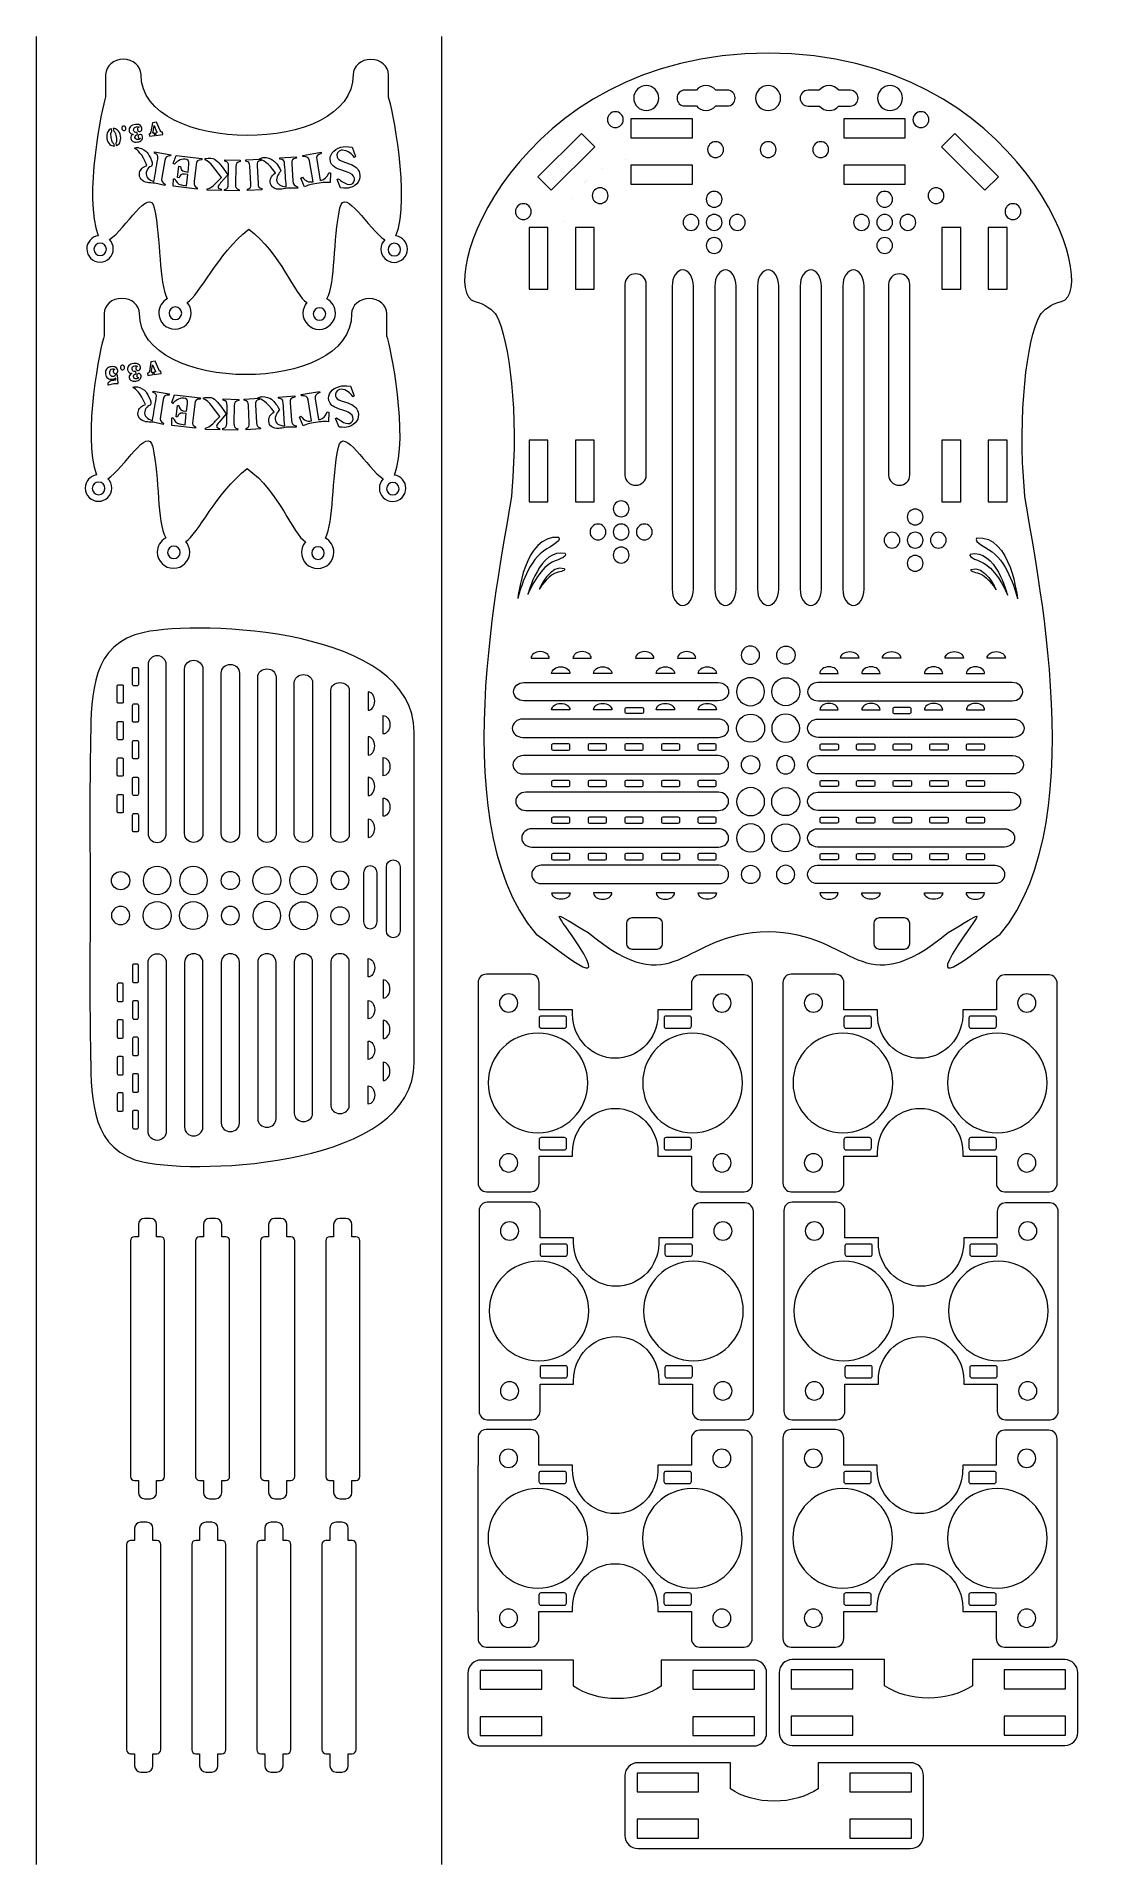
# Model space of a CAD drawing. Header units: millimetres. Extents: x 73 to 248, y -150 to 150.
import ezdxf

# ---------------------------------------------------------------- set-up
doc = ezdxf.new("R2010")
doc.units = ezdxf.units.MM
doc.header["$MEASUREMENT"] = 0
doc.layers.add('Layer 1', color=7, linetype='Continuous')

msp = doc.modelspace()

# ---------------------------------------------------------------- linework, layer by layer
at = {"layer": 'Layer 1', "color": 250, "lineweight": 18}
for points in [[(72.7275, -150), (72.7275, -150), (72.7275, 150), (72.7275, 150)], [(139.2066, -150), (139.2066, -150), (139.2066, 150), (139.2066, 150)], [(169.3519, 129.885), (169.3519, 129.885), (169.3519, 129.885), (169.3519, 129.885)], [(162.6487, 126.0478), (162.6487, 126.0478), (162.6487, 126.0478), (162.6487, 126.0478)], [(162.7399, 126.1414), (162.7399, 126.1414), (162.7399, 126.1414), (162.7399, 126.1414)], [(163.0188, 126.4179), (163.0188, 126.4179), (163.0188, 126.4179), (163.0188, 126.4179)], [(165.5872, 128.3968), (165.5872, 128.3968), (165.5872, 128.3968), (165.5872, 128.3968)], [(160.6698, 123.4794), (160.6698, 123.4794), (160.6698, 123.4794), (160.6698, 123.4794)], [(159.1815, 119.7147), (159.1815, 119.7147), (159.1815, 119.7147), (159.1815, 119.7147)], [(158.3793, 67.8078), (152.7316, 68.3597), (151.6796, 57.7879), (151.6796, 57.7879)], [(159.4564, 65.1313), (155.3063, 66.1877), (153.3146, 58.4213), (153.3146, 58.4213)], [(225.878, 65.0388), (230.0281, 66.0952), (232.0198, 58.3288), (232.0198, 58.3288)], [(226.9551, 67.7153), (232.6028, 68.2672), (233.6548, 57.6954), (233.6548, 57.6954)], [(159.3513, 62.617), (157.0419, 63.5989), (155.1959, 59.2785), (155.1959, 59.2785)], [(225.9831, 62.5245), (228.2925, 63.5064), (230.1385, 59.186), (230.1385, 59.186)]]:
    msp.add_open_spline(points, degree=3, dxfattribs=at)
for points, knots in [([(192.7429, 3.1028), (178.368, 3.0276), (177.6723, -9.0669), (163.2126, 2.9578), (163.2126, 2.9578), (163.2101, 2.9592), (163.2101, 2.9592), (163.2101, 2.9592), (163.2077, 2.9607), (163.2077, 2.9607), (163.2077, 2.9607), (163.2052, 2.9621), (163.2052, 2.9621), (163.2052, 2.9621), (163.2027, 2.9635), (163.2027, 2.9635), (163.2027, 2.9635), (163.2002, 2.965), (163.2002, 2.965), (163.2002, 2.965), (163.1953, 2.9678), (163.1953, 2.9678), (163.1953, 2.9678), (163.1928, 2.9692), (163.1928, 2.9692), (163.1928, 2.9692), (163.1903, 2.9707), (163.1903, 2.9707), (157.5681, 6.1964), (157.3477, 7.0605), (160.5861, 2.3877), (167.2454, -7.2212), (160.5304, -1.5844), (154.6603, 2.7069), (138.5468, 21.7285), (150.0665, 67.8659), (150.7031, 75.3956), (151.7699, 88.0117), (150.3434, 100.2121), (148.1553, 104.2247), (147.6705, 105.1159), (146.2928, 106.093), (144.6089, 106.5426), (137.9044, 108.3329), (150.8027, 147.251), (192.7429, 147.251), (234.6831, 147.251), (247.5814, 108.3329), (240.8769, 106.5426), (239.193, 106.093), (237.8153, 105.1159), (237.3305, 104.2247), (235.1424, 100.2121), (233.7159, 88.0117), (234.7827, 75.3956), (235.4193, 67.8659), (246.939, 21.7285), (230.8255, 2.7069), (224.9554, -1.5844), (218.2404, -7.2212), (224.8997, 2.3877), (228.1381, 7.0605), (227.9177, 6.1964), (222.2955, 2.9707), (222.2955, 2.9707), (222.293, 2.9692), (222.293, 2.9692), (222.293, 2.9692), (222.2905, 2.9678), (222.2905, 2.9678), (222.2905, 2.9678), (222.2856, 2.965), (222.2856, 2.965), (222.2856, 2.965), (222.2831, 2.9635), (222.2831, 2.9635), (222.2831, 2.9635), (222.2806, 2.9621), (222.2806, 2.9621), (222.2806, 2.9621), (222.2781, 2.9607), (222.2781, 2.9607), (222.2781, 2.9607), (222.2757, 2.9592), (222.2757, 2.9592), (222.2757, 2.9592), (222.2732, 2.9578), (222.2732, 2.9578), (207.8135, -9.0669), (207.1178, 3.0276), (192.7429, 3.1028)], [0, 0, 0, 0, 0.03333333, 0.03333333, 0.03333333, 0.06666667, 0.06666667, 0.06666667, 0.1, 0.1, 0.1, 0.13333333, 0.13333333, 0.13333333, 0.16666667, 0.16666667, 0.16666667, 0.2, 0.2, 0.2, 0.23333333, 0.23333333, 0.23333333, 0.26666667, 0.26666667, 0.26666667, 0.3, 0.3, 0.3, 0.33333333, 0.33333333, 0.33333333, 0.36666667, 0.36666667, 0.36666667, 0.4, 0.4, 0.4, 0.43333333, 0.43333333, 0.43333333, 0.46666667, 0.46666667, 0.46666667, 0.5, 0.5, 0.5, 0.53333333, 0.53333333, 0.53333333, 0.56666667, 0.56666667, 0.56666667, 0.6, 0.6, 0.6, 0.63333333, 0.63333333, 0.63333333, 0.66666667, 0.66666667, 0.66666667, 0.7, 0.7, 0.7, 0.73333333, 0.73333333, 0.73333333, 0.76666667, 0.76666667, 0.76666667, 0.8, 0.8, 0.8, 0.83333333, 0.83333333, 0.83333333, 0.86666667, 0.86666667, 0.86666667, 0.9, 0.9, 0.9, 0.93333333, 0.93333333, 0.93333333, 0.96666667, 0.96666667, 0.96666667, 1, 1, 1, 1]), ([(124.6638, 143.7446), (124.6615, 145.1196), (125.9687, 146.2447), (127.5636, 146.2447), (129.1586, 146.2447), (130.4635, 145.1196), (130.4635, 143.7446), (130.4635, 143.7446), (130.4635, 140.0728), (130.4635, 140.0728), (131.0068, 138.6913), (134.1247, 123.5652), (131.6908, 117.2737), (132.7483, 117.1259), (133.5623, 116.218), (133.5623, 115.1198), (133.5623, 113.9185), (132.5885, 112.9447), (131.3872, 112.9447), (130.1859, 112.9447), (129.2121, 113.9185), (129.2121, 115.1198), (129.2121, 115.7166), (129.4525, 116.2571), (129.8417, 116.6501), (127.2316, 118.3234), (123.2686, 125.4627), (122.4929, 121.8766), (121.3612, 116.6451), (121.8083, 109.6472), (120.3637, 106.9284), (121.1857, 106.4766), (121.743, 105.6026), (121.743, 104.5983), (121.743, 103.1308), (120.5534, 101.9412), (119.0859, 101.9412), (117.6184, 101.9412), (116.4288, 103.1308), (116.4288, 104.5983), (116.4288, 105.2615), (116.6718, 105.868), (117.0736, 106.3336), (115.0508, 107.5142), (112.7856, 114.5127), (107.5282, 118.3727), (102.3594, 114.2791), (99.4719, 107.5448), (97.4491, 106.3642), (97.8509, 105.8986), (98.0939, 105.2921), (98.0939, 104.6289), (98.0939, 103.1614), (96.9043, 101.9718), (95.4368, 101.9718), (93.9693, 101.9718), (92.7797, 103.1614), (92.7797, 104.6289), (92.7797, 105.6332), (93.337, 106.5072), (94.159, 106.959), (92.7144, 109.6778), (93.1615, 116.6757), (92.0298, 121.9072), (91.2541, 125.4933), (87.2911, 118.354), (84.681, 116.6807), (85.0702, 116.2877), (85.3106, 115.7472), (85.3106, 115.1504), (85.3106, 113.9491), (84.3368, 112.9753), (83.1355, 112.9753), (81.9342, 112.9753), (80.9604, 113.9491), (80.9604, 115.1504), (80.9604, 116.2486), (81.7744, 117.1565), (82.8319, 117.3043), (80.398, 123.5958), (83.5159, 138.7219), (84.0592, 140.1034), (84.0592, 140.1034), (84.0592, 143.7752), (84.0592, 143.7752), (84.0592, 145.1502), (85.3641, 146.2753), (86.9591, 146.2753), (88.554, 146.2753), (89.8566, 145.1502), (89.8589, 143.7752), (89.8807, 130.5284), (124.686, 130.3142), (124.6638, 143.7446)], [0, 0, 0, 0, 0.03225806, 0.03225806, 0.03225806, 0.06451613, 0.06451613, 0.06451613, 0.09677419, 0.09677419, 0.09677419, 0.12903226, 0.12903226, 0.12903226, 0.16129032, 0.16129032, 0.16129032, 0.19354839, 0.19354839, 0.19354839, 0.22580645, 0.22580645, 0.22580645, 0.25806452, 0.25806452, 0.25806452, 0.29032258, 0.29032258, 0.29032258, 0.32258065, 0.32258065, 0.32258065, 0.35483871, 0.35483871, 0.35483871, 0.38709677, 0.38709677, 0.38709677, 0.41935484, 0.41935484, 0.41935484, 0.4516129, 0.4516129, 0.4516129, 0.48387097, 0.48387097, 0.48387097, 0.51612903, 0.51612903, 0.51612903, 0.5483871, 0.5483871, 0.5483871, 0.58064516, 0.58064516, 0.58064516, 0.61290323, 0.61290323, 0.61290323, 0.64516129, 0.64516129, 0.64516129, 0.67741935, 0.67741935, 0.67741935, 0.70967742, 0.70967742, 0.70967742, 0.74193548, 0.74193548, 0.74193548, 0.77419355, 0.77419355, 0.77419355, 0.80645161, 0.80645161, 0.80645161, 0.83870968, 0.83870968, 0.83870968, 0.87096774, 0.87096774, 0.87096774, 0.90322581, 0.90322581, 0.90322581, 0.93548387, 0.93548387, 0.93548387, 0.96774194, 0.96774194, 0.96774194, 1, 1, 1, 1]), ([(172.7428, 141.9543), (173.875, 141.9543), (174.7928, 141.0365), (174.7928, 139.9043), (174.7928, 138.7721), (173.875, 137.8543), (172.7428, 137.8543), (171.6106, 137.8543), (170.6928, 138.7721), (170.6928, 139.9043), (170.6928, 141.0365), (171.6106, 141.9543), (172.7428, 141.9543)], [0, 0, 0, 0, 0.25, 0.25, 0.25, 0.5, 0.5, 0.5, 0.75, 0.75, 0.75, 1, 1, 1, 1]), ([(182.5533, 141.9543), (183.192, 141.9543), (183.7624, 141.6622), (184.1384, 141.2043), (184.1384, 141.2043), (186.0572, 141.2043), (186.0572, 141.2043), (186.7448, 141.2043), (187.3072, 140.6418), (187.3072, 139.9543), (187.3072, 139.9543), (187.3072, 139.8542), (187.3072, 139.8542), (187.3072, 139.1668), (186.7448, 138.6043), (186.0572, 138.6043), (186.0572, 138.6043), (184.1384, 138.6043), (184.1384, 138.6043), (183.7624, 138.1464), (183.192, 137.8543), (182.5533, 137.8543), (181.9146, 137.8543), (181.3442, 138.1464), (180.9682, 138.6043), (180.9682, 138.6043), (179.0493, 138.6043), (179.0493, 138.6043), (178.3617, 138.6043), (177.7993, 139.1668), (177.7993, 139.8542), (177.7993, 139.8542), (177.7993, 139.9543), (177.7993, 139.9543), (177.7993, 140.6418), (178.3617, 141.2043), (179.0493, 141.2043), (179.0493, 141.2043), (180.9682, 141.2043), (180.9682, 141.2043), (181.3442, 141.6622), (181.9146, 141.9543), (182.5533, 141.9543)], [0, 0, 0, 0, 0.07142857, 0.07142857, 0.07142857, 0.14285714, 0.14285714, 0.14285714, 0.21428571, 0.21428571, 0.21428571, 0.28571429, 0.28571429, 0.28571429, 0.35714286, 0.35714286, 0.35714286, 0.42857143, 0.42857143, 0.42857143, 0.5, 0.5, 0.5, 0.57142857, 0.57142857, 0.57142857, 0.64285714, 0.64285714, 0.64285714, 0.71428571, 0.71428571, 0.71428571, 0.78571429, 0.78571429, 0.78571429, 0.85714286, 0.85714286, 0.85714286, 0.92857143, 0.92857143, 0.92857143, 1, 1, 1, 1]), ([(192.7427, 141.9543), (193.8749, 141.9543), (194.7927, 141.0365), (194.7927, 139.9043), (194.7927, 138.7721), (193.8749, 137.8543), (192.7427, 137.8543), (191.6105, 137.8543), (190.6927, 138.7721), (190.6927, 139.9043), (190.6927, 141.0365), (191.6105, 141.9543), (192.7427, 141.9543)], [0, 0, 0, 0, 0.25, 0.25, 0.25, 0.5, 0.5, 0.5, 0.75, 0.75, 0.75, 1, 1, 1, 1]), ([(202.7427, 141.9543), (203.3937, 141.9543), (203.9739, 141.6508), (204.3494, 141.1776), (204.3494, 141.1776), (206.1965, 141.1776), (206.1965, 141.1776), (206.9116, 141.1776), (207.4966, 140.5925), (207.4966, 139.8777), (207.4966, 139.1627), (206.9116, 138.5776), (206.1965, 138.5776), (206.1965, 138.5776), (204.3054, 138.5776), (204.3054, 138.5776), (203.9294, 138.1351), (203.3689, 137.8543), (202.7427, 137.8543), (202.1165, 137.8543), (201.556, 138.1351), (201.18, 138.5776), (201.18, 138.5776), (199.2888, 138.5776), (199.2888, 138.5776), (198.5737, 138.5776), (197.9887, 139.1627), (197.9887, 139.8777), (197.9887, 140.5925), (198.5737, 141.1776), (199.2888, 141.1776), (199.2888, 141.1776), (201.136, 141.1776), (201.136, 141.1776), (201.5115, 141.6508), (202.0917, 141.9543), (202.7427, 141.9543)], [0, 0, 0, 0, 0.08333333, 0.08333333, 0.08333333, 0.16666667, 0.16666667, 0.16666667, 0.25, 0.25, 0.25, 0.33333333, 0.33333333, 0.33333333, 0.41666667, 0.41666667, 0.41666667, 0.5, 0.5, 0.5, 0.58333333, 0.58333333, 0.58333333, 0.66666667, 0.66666667, 0.66666667, 0.75, 0.75, 0.75, 0.83333333, 0.83333333, 0.83333333, 0.91666667, 0.91666667, 0.91666667, 1, 1, 1, 1]), ([(212.7428, 141.9543), (213.875, 141.9543), (214.7928, 141.0365), (214.7928, 139.9043), (214.7928, 138.7721), (213.875, 137.8543), (212.7428, 137.8543), (211.6106, 137.8543), (210.6928, 138.7721), (210.6928, 139.9043), (210.6928, 141.0365), (211.6106, 141.9543), (212.7428, 141.9543)], [0, 0, 0, 0, 0.25, 0.25, 0.25, 0.5, 0.5, 0.5, 0.75, 0.75, 0.75, 1, 1, 1, 1]), ([(87.3785, 134.986), (87.3929, 134.8813), (87.3735, 134.7879), (87.3197, 134.7048), (87.2658, 134.6225), (87.1934, 134.5748), (87.101, 134.5621), (87.0112, 134.5498), (86.93, 134.5757), (86.8559, 134.6404), (86.7818, 134.7052), (86.738, 134.7899), (86.7234, 134.8961), (86.7086, 135.0038), (86.7274, 135.0971), (86.7803, 135.1762), (86.8332, 135.2562), (86.9053, 135.3023), (86.9977, 135.315), (87.0914, 135.3278), (87.1746, 135.3022), (87.2472, 135.2381), (87.3204, 135.1747), (87.3642, 135.0907), (87.3785, 134.986)], [0, 0, 0, 0, 0.125, 0.125, 0.125, 0.25, 0.25, 0.25, 0.375, 0.375, 0.375, 0.5, 0.5, 0.5, 0.625, 0.625, 0.625, 0.75, 0.75, 0.75, 0.875, 0.875, 0.875, 1, 1, 1, 1]), ([(89.2398, 134.2747), (89.2398, 134.2747), (89.2912, 133.9004), (89.2912, 133.9004), (89.1334, 133.8696), (89.0196, 133.8163), (88.9512, 133.7395), (88.8828, 133.6627), (88.857, 133.5624), (88.8742, 133.4377), (88.8919, 133.3085), (88.9478, 133.2125), (89.042, 133.1498), (89.1363, 133.0864), (89.2552, 133.0648), (89.3992, 133.0846), (89.4774, 133.0953), (89.5461, 133.1176), (89.6054, 133.1507), (89.6647, 133.1838), (89.7156, 133.2302), (89.759, 133.289), (89.759, 133.289), (89.7246, 133.2843), (89.7246, 133.2843), (89.6427, 133.273), (89.5737, 133.2908), (89.518, 133.3362), (89.4625, 133.3815), (89.4283, 133.4486), (89.4161, 133.5378), (89.4016, 133.6432), (89.4202, 133.7328), (89.4721, 133.805), (89.5242, 133.8771), (89.6006, 133.9201), (89.7014, 133.934), (89.8125, 133.9492), (89.9047, 133.9248), (89.9788, 133.8601), (90.0528, 133.7954), (90.0983, 133.6988), (90.1161, 133.5696), (90.1471, 133.3431), (90.0879, 133.1512), (89.9379, 132.9928), (89.7877, 132.8345), (89.5682, 132.7355), (89.2794, 132.6959), (88.959, 132.6519), (88.7035, 132.6811), (88.5129, 132.7844), (88.3229, 132.8877), (88.2116, 133.0562), (88.1796, 133.2894), (88.1585, 133.4431), (88.1847, 133.5783), (88.258, 133.6958), (88.3309, 133.8125), (88.4431, 133.8967), (88.5947, 133.9485), (88.387, 133.9798), (88.2267, 134.0448), (88.1128, 134.1456), (87.9996, 134.2459), (87.9308, 134.3825), (87.907, 134.5555), (87.8684, 134.8368), (87.9366, 135.0641), (88.1115, 135.2386), (88.2865, 135.4124), (88.5607, 135.5249), (88.9361, 135.5765), (89.2339, 135.6173), (89.4783, 135.5829), (89.67, 135.4722), (89.8609, 135.3615), (89.9723, 135.1922), (90.0035, 134.965), (90.0235, 134.8195), (90.0028, 134.697), (89.9414, 134.5979), (89.8793, 134.4986), (89.7891, 134.4408), (89.6709, 134.4246), (89.572, 134.411), (89.4851, 134.4354), (89.41, 134.4977), (89.3345, 134.5592), (89.2892, 134.6438), (89.2744, 134.7514), (89.2609, 134.8502), (89.2785, 134.9329), (89.3267, 134.9992), (89.3748, 135.0656), (89.4471, 135.1058), (89.5446, 135.1192), (89.4821, 135.162), (89.4144, 135.1905), (89.3419, 135.2055), (89.2688, 135.2197), (89.187, 135.2206), (89.0966, 135.2082), (88.9325, 135.1856), (88.8125, 135.1246), (88.736, 135.0247), (88.6595, 134.925), (88.6328, 134.7928), (88.6554, 134.6287), (88.6754, 134.4824), (88.7329, 134.3805), (88.8276, 134.3232), (88.9218, 134.2657), (89.0596, 134.2499), (89.2398, 134.2747)], [0, 0, 0, 0, 0.02631579, 0.02631579, 0.02631579, 0.05263158, 0.05263158, 0.05263158, 0.07894737, 0.07894737, 0.07894737, 0.10526316, 0.10526316, 0.10526316, 0.13157895, 0.13157895, 0.13157895, 0.15789474, 0.15789474, 0.15789474, 0.18421053, 0.18421053, 0.18421053, 0.21052632, 0.21052632, 0.21052632, 0.23684211, 0.23684211, 0.23684211, 0.26315789, 0.26315789, 0.26315789, 0.28947368, 0.28947368, 0.28947368, 0.31578947, 0.31578947, 0.31578947, 0.34210526, 0.34210526, 0.34210526, 0.36842105, 0.36842105, 0.36842105, 0.39473684, 0.39473684, 0.39473684, 0.42105263, 0.42105263, 0.42105263, 0.44736842, 0.44736842, 0.44736842, 0.47368421, 0.47368421, 0.47368421, 0.5, 0.5, 0.5, 0.52631579, 0.52631579, 0.52631579, 0.55263158, 0.55263158, 0.55263158, 0.57894737, 0.57894737, 0.57894737, 0.60526316, 0.60526316, 0.60526316, 0.63157895, 0.63157895, 0.63157895, 0.65789474, 0.65789474, 0.65789474, 0.68421053, 0.68421053, 0.68421053, 0.71052632, 0.71052632, 0.71052632, 0.73684211, 0.73684211, 0.73684211, 0.76315789, 0.76315789, 0.76315789, 0.78947368, 0.78947368, 0.78947368, 0.81578947, 0.81578947, 0.81578947, 0.84210526, 0.84210526, 0.84210526, 0.86842105, 0.86842105, 0.86842105, 0.89473684, 0.89473684, 0.89473684, 0.92105263, 0.92105263, 0.92105263, 0.94736842, 0.94736842, 0.94736842, 0.97368421, 0.97368421, 0.97368421, 1, 1, 1, 1]), ([(92.4275, 135.9428), (92.4275, 135.9428), (93.025, 134.5829), (93.025, 134.5829), (93.0778, 134.4616), (93.1263, 134.382), (93.1716, 134.3444), (93.2162, 134.3073), (93.2735, 134.2932), (93.3432, 134.3028), (93.3432, 134.3028), (93.3865, 134.3088), (93.3865, 134.3088), (93.3865, 134.3088), (93.4372, 133.939), (93.4372, 133.939), (93.4372, 133.939), (92.2813, 133.7804), (92.2813, 133.7804), (92.2813, 133.7804), (92.2305, 134.1501), (92.2305, 134.1501), (92.2305, 134.1501), (92.3003, 134.1597), (92.3003, 134.1597), (92.3849, 134.1713), (92.4351, 134.185), (92.4519, 134.2017), (92.4682, 134.2175), (92.4737, 134.2447), (92.4685, 134.2826), (92.4667, 134.2953), (92.4622, 134.3135), (92.4546, 134.336), (92.4468, 134.3583), (92.4369, 134.3827), (92.4241, 134.4089), (92.4241, 134.4089), (91.9984, 135.3763), (91.9984, 135.3763), (91.9984, 135.3763), (91.839, 134.3596), (91.839, 134.3596), (91.8328, 134.3239), (91.8281, 134.2908), (91.8256, 134.261), (91.8238, 134.2312), (91.8238, 134.207), (91.8261, 134.1899), (91.8305, 134.158), (91.8461, 134.1359), (91.8726, 134.1244), (91.8993, 134.1122), (91.9385, 134.11), (91.9902, 134.1171), (91.9902, 134.1171), (92.0677, 134.1277), (92.0677, 134.1277), (92.0677, 134.1277), (92.1184, 133.758), (92.1184, 133.758), (92.1184, 133.758), (91.2391, 133.6373), (91.2391, 133.6373), (91.2391, 133.6373), (91.1889, 134.0026), (91.1889, 134.0026), (91.1889, 134.0026), (91.2626, 134.0127), (91.2626, 134.0127), (91.3272, 134.0216), (91.3727, 134.0445), (91.4006, 134.0816), (91.4284, 134.1187), (91.4538, 134.2069), (91.477, 134.3455), (91.477, 134.3455), (91.722, 135.846), (91.722, 135.846), (91.722, 135.846), (92.4275, 135.9428), (92.4275, 135.9428)], [0, 0, 0, 0, 0.03703704, 0.03703704, 0.03703704, 0.07407407, 0.07407407, 0.07407407, 0.11111111, 0.11111111, 0.11111111, 0.14814815, 0.14814815, 0.14814815, 0.18518519, 0.18518519, 0.18518519, 0.22222222, 0.22222222, 0.22222222, 0.25925926, 0.25925926, 0.25925926, 0.2962963, 0.2962963, 0.2962963, 0.33333333, 0.33333333, 0.33333333, 0.37037037, 0.37037037, 0.37037037, 0.40740741, 0.40740741, 0.40740741, 0.44444444, 0.44444444, 0.44444444, 0.48148148, 0.48148148, 0.48148148, 0.51851852, 0.51851852, 0.51851852, 0.55555556, 0.55555556, 0.55555556, 0.59259259, 0.59259259, 0.59259259, 0.62962963, 0.62962963, 0.62962963, 0.66666667, 0.66666667, 0.66666667, 0.7037037, 0.7037037, 0.7037037, 0.74074074, 0.74074074, 0.74074074, 0.77777778, 0.77777778, 0.77777778, 0.81481481, 0.81481481, 0.81481481, 0.85185185, 0.85185185, 0.85185185, 0.88888889, 0.88888889, 0.88888889, 0.92592593, 0.92592593, 0.92592593, 0.96296296, 0.96296296, 0.96296296, 1, 1, 1, 1]), ([(166.3828, 136.3667), (166.3828, 137.0847), (166.9648, 137.6667), (167.6828, 137.6667), (168.4008, 137.6667), (168.9828, 137.0847), (168.9828, 136.3667), (168.9828, 135.6487), (168.4008, 135.0667), (167.6828, 135.0667), (166.9648, 135.0667), (166.3828, 135.6487), (166.3828, 136.3667)], [0, 0, 0, 0, 0.25, 0.25, 0.25, 0.5, 0.5, 0.5, 0.75, 0.75, 0.75, 1, 1, 1, 1]), ([(170.2429, 136.4987), (170.2429, 136.4987), (180.3429, 136.4987), (180.3429, 136.4987), (180.3429, 136.4987), (180.3429, 133.3987), (180.3429, 133.3987), (180.3429, 133.3987), (170.2429, 133.3987), (170.2429, 133.3987), (170.2429, 133.3987), (170.2429, 136.4987), (170.2429, 136.4987)], [0, 0, 0, 0, 0.25, 0.25, 0.25, 0.5, 0.5, 0.5, 0.75, 0.75, 0.75, 1, 1, 1, 1]), ([(205.1429, 136.4987), (205.1429, 136.4987), (215.2429, 136.4987), (215.2429, 136.4987), (215.2429, 136.4987), (215.2429, 133.3987), (215.2429, 133.3987), (215.2429, 133.3987), (205.1429, 133.3987), (205.1429, 133.3987), (205.1429, 133.3987), (205.1429, 136.4987), (205.1429, 136.4987)], [0, 0, 0, 0, 0.25, 0.25, 0.25, 0.5, 0.5, 0.5, 0.75, 0.75, 0.75, 1, 1, 1, 1]), ([(216.5045, 136.3667), (216.5045, 137.0847), (217.0865, 137.6667), (217.8045, 137.6667), (218.5225, 137.6667), (219.1045, 137.0847), (219.1045, 136.3667), (219.1045, 135.6487), (218.5225, 135.0667), (217.8045, 135.0667), (217.0865, 135.0667), (216.5045, 135.6487), (216.5045, 136.3667)], [0, 0, 0, 0, 0.25, 0.25, 0.25, 0.5, 0.5, 0.5, 0.75, 0.75, 0.75, 1, 1, 1, 1]), ([(85.4842, 132.0368), (85.2049, 132.0211), (84.9576, 132.1111), (84.7422, 132.3074), (84.494, 132.5333), (84.334, 132.8613), (84.2619, 133.2916), (84.1902, 133.7203), (84.2352, 134.0828), (84.3975, 134.3774), (84.5378, 134.6321), (84.7413, 134.7975), (85.009, 134.8742), (85.009, 134.8742), (85.0781, 134.4615), (85.0781, 134.4615), (85.0096, 134.4121), (84.9634, 134.3312), (84.9392, 134.2188), (84.9027, 134.0456), (84.9147, 133.7763), (84.9759, 133.4111), (85.0372, 133.0452), (85.1129, 132.7859), (85.2026, 132.6337), (85.2622, 132.5337), (85.333, 132.4718), (85.4153, 132.4481), (85.4153, 132.4481), (85.4842, 132.0368), (85.4842, 132.0368)], [0, 0, 0, 0, 0.1, 0.1, 0.1, 0.2, 0.2, 0.2, 0.3, 0.3, 0.3, 0.4, 0.4, 0.4, 0.5, 0.5, 0.5, 0.6, 0.6, 0.6, 0.7, 0.7, 0.7, 0.8, 0.8, 0.8, 0.9, 0.9, 0.9, 1, 1, 1, 1]), ([(86.4965, 133.6657), (86.5683, 133.237), (86.5231, 132.8754), (86.361, 132.5792), (86.2273, 132.3364), (86.0362, 132.1743), (85.7867, 132.0931), (85.7867, 132.0931), (85.7146, 132.5235), (85.7146, 132.5235), (85.7646, 132.5736), (85.7994, 132.6452), (85.8193, 132.7385), (85.8558, 132.9118), (85.8436, 133.1818), (85.7826, 133.5462), (85.7212, 133.9129), (85.6454, 134.1715), (85.5546, 134.3227), (85.5054, 134.4047), (85.4489, 134.4609), (85.3851, 134.4914), (85.3851, 134.4914), (85.3132, 134.9206), (85.3132, 134.9206), (85.5766, 134.9261), (85.8111, 134.8359), (86.0163, 134.65), (86.2644, 134.4241), (86.4245, 134.096), (86.4965, 133.6657)], [0, 0, 0, 0, 0.1, 0.1, 0.1, 0.2, 0.2, 0.2, 0.3, 0.3, 0.3, 0.4, 0.4, 0.4, 0.5, 0.5, 0.5, 0.6, 0.6, 0.6, 0.7, 0.7, 0.7, 0.8, 0.8, 0.8, 0.9, 0.9, 0.9, 1, 1, 1, 1]), ([(154.9751, 126.9678), (154.9751, 126.9678), (162.1169, 134.1096), (162.1169, 134.1096), (162.1169, 134.1096), (164.3089, 131.9176), (164.3089, 131.9176), (164.3089, 131.9176), (157.1671, 124.7758), (157.1671, 124.7758), (157.1671, 124.7758), (154.9751, 126.9678), (154.9751, 126.9678)], [0, 0, 0, 0, 0.25, 0.25, 0.25, 0.5, 0.5, 0.5, 0.75, 0.75, 0.75, 1, 1, 1, 1]), ([(182.8184, 131.4487), (182.8184, 132.1667), (183.4004, 132.7487), (184.1184, 132.7487), (184.8364, 132.7487), (185.4184, 132.1667), (185.4184, 131.4487), (185.4184, 130.7307), (184.8364, 130.1487), (184.1184, 130.1487), (183.4004, 130.1487), (182.8184, 130.7307), (182.8184, 131.4487)], [0, 0, 0, 0, 0.25, 0.25, 0.25, 0.5, 0.5, 0.5, 0.75, 0.75, 0.75, 1, 1, 1, 1]), ([(191.4429, 131.4487), (191.4429, 132.1667), (192.0249, 132.7487), (192.7429, 132.7487), (193.4609, 132.7487), (194.0429, 132.1667), (194.0429, 131.4487), (194.0429, 130.7307), (193.4609, 130.1487), (192.7429, 130.1487), (192.0249, 130.1487), (191.4429, 130.7307), (191.4429, 131.4487)], [0, 0, 0, 0, 0.25, 0.25, 0.25, 0.5, 0.5, 0.5, 0.75, 0.75, 0.75, 1, 1, 1, 1]), ([(200.0693, 131.4482), (200.0693, 132.1662), (200.6513, 132.7482), (201.3693, 132.7482), (202.0873, 132.7482), (202.6693, 132.1662), (202.6693, 131.4482), (202.6693, 130.7302), (202.0873, 130.1482), (201.3693, 130.1482), (200.6513, 130.1482), (200.0693, 130.7302), (200.0693, 131.4482)], [0, 0, 0, 0, 0.25, 0.25, 0.25, 0.5, 0.5, 0.5, 0.75, 0.75, 0.75, 1, 1, 1, 1]), ([(230.5079, 126.9678), (230.5079, 126.9678), (223.3661, 134.1096), (223.3661, 134.1096), (223.3661, 134.1096), (221.1741, 131.9176), (221.1741, 131.9176), (221.1741, 131.9176), (228.3159, 124.7758), (228.3159, 124.7758), (228.3159, 124.7758), (230.5079, 126.9678), (230.5079, 126.9678)], [0, 0, 0, 0, 0.25, 0.25, 0.25, 0.5, 0.5, 0.5, 0.75, 0.75, 0.75, 1, 1, 1, 1]), ([(90.8874, 130.9709), (90.7082, 131.2278), (90.0221, 131.6641), (89.5096, 131.752), (89.3124, 131.7858), (89.2006, 131.7843), (88.8616, 131.7603), (88.8616, 131.7603), (88.8376, 131.6204), (88.8376, 131.6204), (89.2147, 131.453), (90.0801, 130.7597), (90.8269, 128.8429), (90.1658, 128.5964), (89.7258, 128.2195), (89.6213, 127.6103), (89.4809, 126.7914), (90.0278, 126.1939), (90.9249, 126.0401), (91.2205, 125.9894), (91.6478, 125.9367), (92.1462, 125.9438), (92.1462, 125.9438), (93.767, 125.5734), (93.767, 125.5734), (93.767, 125.5734), (93.8029, 125.7831), (93.8029, 125.7831), (93.2834, 126.0675), (93.1798, 126.2909), (93.2825, 126.8901), (93.2825, 126.8901), (93.7602, 129.6764), (93.7602, 129.6764), (93.8663, 130.2956), (94.0433, 130.4401), (94.7075, 130.4084), (94.7075, 130.4084), (94.7417, 130.6082), (94.7417, 130.6082), (94.7417, 130.6082), (92.0904, 131.0627), (92.0904, 131.0627), (92.0904, 131.0627), (92.0561, 130.863), (92.0561, 130.863), (92.6188, 130.6535), (92.7113, 130.4834), (92.6069, 129.8742), (92.3998, 128.6565), (92.1899, 127.4386), (91.9803, 126.219), (91.13, 126.4675), (90.5938, 126.9501), (90.7188, 127.6792), (90.7873, 128.0786), (91.0049, 128.4012), (91.3092, 128.6369), (92.3305, 128.7171), (91.1755, 130.574), (90.8874, 130.9709)], [0, 0, 0, 0, 0.05, 0.05, 0.05, 0.1, 0.1, 0.1, 0.15, 0.15, 0.15, 0.2, 0.2, 0.2, 0.25, 0.25, 0.25, 0.3, 0.3, 0.3, 0.35, 0.35, 0.35, 0.4, 0.4, 0.4, 0.45, 0.45, 0.45, 0.5, 0.5, 0.5, 0.55, 0.55, 0.55, 0.6, 0.6, 0.6, 0.65, 0.65, 0.65, 0.7, 0.7, 0.7, 0.75, 0.75, 0.75, 0.8, 0.8, 0.8, 0.85, 0.85, 0.85, 0.9, 0.9, 0.9, 0.95, 0.95, 0.95, 1, 1, 1, 1]), ([(95.1393, 129.1606), (95.1393, 129.1606), (95.3364, 129.0361), (95.3364, 129.0361), (95.6176, 129.3812), (96.3109, 129.985), (97.0559, 129.8995), (97.5528, 129.8425), (97.799, 129.6204), (97.7321, 129.0367), (97.7321, 129.0367), (97.5831, 127.738), (97.5831, 127.738), (97.5831, 127.738), (97.0403, 127.8308), (97.0403, 127.8308), (96.5369, 127.9192), (96.3699, 128.3055), (96.3121, 128.6793), (96.3121, 128.6793), (96.0836, 128.7056), (96.0836, 128.7056), (96.0836, 128.7056), (95.8711, 126.8533), (95.8711, 126.8533), (95.8711, 126.8533), (96.0997, 126.8271), (96.0997, 126.8271), (96.2463, 127.2284), (96.4352, 127.4719), (96.9941, 127.4282), (96.9941, 127.4282), (97.5427, 127.3857), (97.5427, 127.3857), (97.5427, 127.3857), (97.3268, 125.5032), (97.3268, 125.5032), (97.3268, 125.5032), (96.4396, 125.6662), (96.4396, 125.6662), (95.9076, 125.768), (95.5442, 126.1973), (95.3975, 126.673), (95.3975, 126.673), (95.173, 126.6478), (95.173, 126.6478), (95.173, 126.6478), (95.1538, 125.4262), (95.1538, 125.4262), (95.1538, 125.4262), (99.0484, 124.9794), (99.0484, 124.9794), (99.0484, 124.9794), (99.0703, 125.1707), (99.0703, 125.1707), (98.5921, 125.3887), (98.5211, 125.56), (98.5974, 126.2244), (98.5974, 126.2244), (98.9126, 128.9726), (98.9126, 128.9726), (98.9842, 129.5967), (99.1528, 129.7508), (99.8178, 129.7561), (99.8178, 129.7561), (99.842, 129.9675), (99.842, 129.9675), (99.842, 129.9675), (95.6096, 130.453), (95.6096, 130.453), (95.6096, 130.453), (95.1393, 129.1606), (95.1393, 129.1606)], [0, 0, 0, 0, 0.04166667, 0.04166667, 0.04166667, 0.08333333, 0.08333333, 0.08333333, 0.125, 0.125, 0.125, 0.16666667, 0.16666667, 0.16666667, 0.20833333, 0.20833333, 0.20833333, 0.25, 0.25, 0.25, 0.29166667, 0.29166667, 0.29166667, 0.33333333, 0.33333333, 0.33333333, 0.375, 0.375, 0.375, 0.41666667, 0.41666667, 0.41666667, 0.45833333, 0.45833333, 0.45833333, 0.5, 0.5, 0.5, 0.54166667, 0.54166667, 0.54166667, 0.58333333, 0.58333333, 0.58333333, 0.625, 0.625, 0.625, 0.66666667, 0.66666667, 0.66666667, 0.70833333, 0.70833333, 0.70833333, 0.75, 0.75, 0.75, 0.79166667, 0.79166667, 0.79166667, 0.83333333, 0.83333333, 0.83333333, 0.875, 0.875, 0.875, 0.91666667, 0.91666667, 0.91666667, 0.95833333, 0.95833333, 0.95833333, 1, 1, 1, 1]), ([(100.37, 129.9632), (100.37, 129.9632), (100.3662, 129.7911), (100.3662, 129.7911), (100.7837, 129.6704), (101.3711, 129.0901), (101.6143, 128.7706), (101.6143, 128.7706), (103.0636, 126.8842), (103.0636, 126.8842), (103.0636, 126.8842), (102.2963, 126.1003), (102.2963, 126.1003), (102.0202, 125.8225), (101.4453, 125.1459), (100.6915, 124.99), (100.6915, 124.99), (100.6869, 124.7774), (100.6869, 124.7774), (100.6869, 124.7774), (103.0065, 124.7268), (103.0065, 124.7268), (103.0065, 124.7268), (103.0112, 124.9394), (103.0112, 124.9394), (102.7518, 124.9755), (102.4946, 125.1027), (102.4987, 125.2953), (102.5032, 125.4978), (102.7187, 125.7465), (102.9138, 125.9754), (102.9138, 125.9754), (104.0935, 127.328), (104.0935, 127.328), (104.0935, 127.328), (103.4233, 128.2446), (103.4233, 128.2446), (102.6754, 129.2643), (102.1514, 130.0055), (101.3216, 130.0236), (101.1416, 130.0275), (100.6315, 130.0285), (100.37, 129.9632)], [0, 0, 0, 0, 0.07142857, 0.07142857, 0.07142857, 0.14285714, 0.14285714, 0.14285714, 0.21428571, 0.21428571, 0.21428571, 0.28571429, 0.28571429, 0.28571429, 0.35714286, 0.35714286, 0.35714286, 0.42857143, 0.42857143, 0.42857143, 0.5, 0.5, 0.5, 0.57142857, 0.57142857, 0.57142857, 0.64285714, 0.64285714, 0.64285714, 0.71428571, 0.71428571, 0.71428571, 0.78571429, 0.78571429, 0.78571429, 0.85714286, 0.85714286, 0.85714286, 0.92857143, 0.92857143, 0.92857143, 1, 1, 1, 1]), ([(103.5965, 129.7611), (103.5965, 129.7611), (103.5919, 129.5483), (103.5919, 129.5483), (104.1391, 129.4148), (104.246, 129.2706), (104.2327, 128.6627), (104.2327, 128.6627), (104.1702, 125.7959), (104.1702, 125.7959), (104.1569, 125.1881), (104.0543, 125.0687), (103.5507, 124.9175), (103.5507, 124.9175), (103.5464, 124.715), (103.5464, 124.715), (103.5464, 124.715), (105.9659, 124.6622), (105.9659, 124.6622), (105.9659, 124.6622), (105.9703, 124.8647), (105.9703, 124.8647), (105.4537, 125.028), (105.3375, 125.2029), (105.3499, 125.7702), (105.3499, 125.7702), (105.4124, 128.637), (105.4124, 128.637), (105.4251, 129.2145), (105.5487, 129.384), (106.1313, 129.4929), (106.1313, 129.4929), (106.136, 129.7057), (106.136, 129.7057), (106.136, 129.7057), (103.5965, 129.7611), (103.5965, 129.7611)], [0, 0, 0, 0, 0.08333333, 0.08333333, 0.08333333, 0.16666667, 0.16666667, 0.16666667, 0.25, 0.25, 0.25, 0.33333333, 0.33333333, 0.33333333, 0.41666667, 0.41666667, 0.41666667, 0.5, 0.5, 0.5, 0.58333333, 0.58333333, 0.58333333, 0.66666667, 0.66666667, 0.66666667, 0.75, 0.75, 0.75, 0.83333333, 0.83333333, 0.83333333, 0.91666667, 0.91666667, 0.91666667, 1, 1, 1, 1]), ([(107.0356, 129.7528), (107.0356, 129.7528), (107.0464, 129.5504), (107.0464, 129.5504), (107.5833, 129.4371), (107.6907, 129.3007), (107.7221, 128.7139), (107.7221, 128.7139), (107.8764, 125.8303), (107.8764, 125.8303), (107.9073, 125.2535), (107.825, 125.107), (107.3437, 124.929), (107.3437, 124.929), (107.3551, 124.7166), (107.3551, 124.7166), (107.3551, 124.7166), (109.6918, 124.8417), (109.6918, 124.8417), (109.6918, 124.8417), (109.6805, 125.0541), (109.6805, 125.0541), (109.183, 125.1797), (109.0856, 125.3165), (109.0547, 125.8933), (109.0547, 125.8933), (108.9005, 128.7769), (108.9005, 128.7769), (108.8691, 129.3638), (108.9614, 129.5108), (109.493, 129.6812), (109.493, 129.6812), (109.4822, 129.8837), (109.4822, 129.8837), (109.4822, 129.8837), (107.0356, 129.7528), (107.0356, 129.7528)], [0, 0, 0, 0, 0.08333333, 0.08333333, 0.08333333, 0.16666667, 0.16666667, 0.16666667, 0.25, 0.25, 0.25, 0.33333333, 0.33333333, 0.33333333, 0.41666667, 0.41666667, 0.41666667, 0.5, 0.5, 0.5, 0.58333333, 0.58333333, 0.58333333, 0.66666667, 0.66666667, 0.66666667, 0.75, 0.75, 0.75, 0.83333333, 0.83333333, 0.83333333, 0.91666667, 0.91666667, 0.91666667, 1, 1, 1, 1]), ([(112.8074, 127.9834), (112.3143, 129.0467), (111.7845, 129.4678), (111.4972, 129.7124), (111.2626, 129.9199), (110.493, 130.1824), (109.9742, 130.1472), (109.7746, 130.1336), (109.6663, 130.1059), (109.3425, 130.0028), (109.3425, 130.0028), (109.3521, 129.8612), (109.3521, 129.8612), (109.758, 129.7872), (110.7624, 129.3171), (111.9393, 127.6299), (111.3547, 127.2347), (111.0158, 126.7649), (111.0577, 126.1482), (111.1139, 125.3192), (111.7861, 124.8672), (112.6941, 124.9289), (112.9935, 124.9492), (113.4211, 124.9986), (113.9039, 125.1228), (113.9039, 125.1228), (115.5663, 125.1443), (115.5663, 125.1443), (115.5663, 125.1443), (115.5519, 125.3566), (115.5519, 125.3566), (114.98, 125.5107), (114.8267, 125.7034), (114.7855, 126.3099), (114.7855, 126.3099), (114.5939, 129.1305), (114.5939, 129.1305), (114.5514, 129.7572), (114.6894, 129.9393), (115.3423, 130.0648), (115.3423, 130.0648), (115.3286, 130.267), (115.3286, 130.267), (115.3286, 130.267), (112.6447, 130.0848), (112.6447, 130.0848), (112.6447, 130.0848), (112.6585, 129.8825), (112.6585, 129.8825), (113.2546, 129.8114), (113.3847, 129.6679), (113.4266, 129.0512), (113.5102, 127.8199), (113.5939, 126.5874), (113.6778, 125.3512), (112.7929, 125.3926), (112.1582, 125.7354), (112.1081, 126.4734), (112.0619, 127.1522), (112.8801, 128.0019), (112.8074, 127.9834)], [0, 0, 0, 0, 0.05, 0.05, 0.05, 0.1, 0.1, 0.1, 0.15, 0.15, 0.15, 0.2, 0.2, 0.2, 0.25, 0.25, 0.25, 0.3, 0.3, 0.3, 0.35, 0.35, 0.35, 0.4, 0.4, 0.4, 0.45, 0.45, 0.45, 0.5, 0.5, 0.5, 0.55, 0.55, 0.55, 0.6, 0.6, 0.6, 0.65, 0.65, 0.65, 0.7, 0.7, 0.7, 0.75, 0.75, 0.75, 0.8, 0.8, 0.8, 0.85, 0.85, 0.85, 0.9, 0.9, 0.9, 0.95, 0.95, 0.95, 1, 1, 1, 1]), ([(116.0994, 126.7835), (116.0994, 126.7835), (116.7049, 125.3437), (116.7049, 125.3437), (117.3736, 125.6506), (117.6761, 125.7217), (118.7216, 125.8964), (119.7968, 126.0761), (120.1257, 126.1105), (120.8675, 126.0393), (120.8675, 126.0393), (120.9293, 127.611), (120.9293, 127.611), (120.9293, 127.611), (120.6578, 127.6581), (120.6578, 127.6581), (120.4146, 126.9292), (119.9305, 126.4888), (119.4768, 126.413), (119.4768, 126.413), (119.25, 126.3751), (119.25, 126.3751), (119.25, 126.3751), (118.6772, 129.803), (118.6772, 129.803), (118.592, 130.3127), (118.7821, 130.5705), (119.4329, 130.8025), (119.4329, 130.8025), (119.3995, 131.0024), (119.3995, 131.0024), (119.3995, 131.0024), (116.391, 130.4997), (116.391, 130.4997), (116.391, 130.4997), (116.4245, 130.2998), (116.4245, 130.2998), (117.1414, 130.3169), (117.4264, 130.1283), (117.5133, 129.6086), (117.5133, 129.6086), (118.086, 126.1806), (118.086, 126.1806), (118.086, 126.1806), (117.8592, 126.1427), (117.8592, 126.1427), (117.4745, 126.0784), (116.8294, 126.2377), (116.3277, 126.9346), (116.3277, 126.9346), (116.0994, 126.7835), (116.0994, 126.7835)], [0, 0, 0, 0, 0.05882353, 0.05882353, 0.05882353, 0.11764706, 0.11764706, 0.11764706, 0.17647059, 0.17647059, 0.17647059, 0.23529412, 0.23529412, 0.23529412, 0.29411765, 0.29411765, 0.29411765, 0.35294118, 0.35294118, 0.35294118, 0.41176471, 0.41176471, 0.41176471, 0.47058824, 0.47058824, 0.47058824, 0.52941176, 0.52941176, 0.52941176, 0.58823529, 0.58823529, 0.58823529, 0.64705882, 0.64705882, 0.64705882, 0.70588235, 0.70588235, 0.70588235, 0.76470588, 0.76470588, 0.76470588, 0.82352941, 0.82352941, 0.82352941, 0.88235294, 0.88235294, 0.88235294, 0.94117647, 0.94117647, 0.94117647, 1, 1, 1, 1]), ([(120.9356, 129.5138), (121.104, 128.8772), (121.5598, 128.4842), (122.4925, 128.165), (122.4925, 128.165), (123.5621, 127.7982), (123.5621, 127.7982), (124.3703, 127.5195), (124.7614, 127.2142), (124.8755, 126.7833), (124.9896, 126.3522), (124.7258, 125.8632), (124.3198, 125.7557), (123.9331, 125.6534), (123.4939, 125.7887), (122.9414, 126.1561), (122.7279, 126.2987), (122.4845, 126.4754), (122.2045, 126.6738), (122.2045, 126.6738), (122.017, 126.5613), (122.017, 126.5613), (122.017, 126.5613), (122.6063, 125.1555), (122.6063, 125.1555), (123.382, 125.0778), (123.7192, 125.0936), (124.1639, 125.2113), (125.3337, 125.5209), (125.9964, 126.5349), (125.7138, 127.6025), (125.5271, 128.3078), (124.9971, 128.786), (124.0303, 129.117), (124.0303, 129.117), (122.9608, 129.4838), (122.9608, 129.4838), (122.3918, 129.6791), (122.1066, 129.8971), (122.0236, 130.2106), (121.8966, 130.6906), (122.1866, 131.1971), (122.6797, 131.3276), (122.9794, 131.4069), (123.4276, 131.3158), (123.8244, 131.1065), (124.2238, 130.8873), (124.4407, 130.6931), (124.8869, 130.1404), (124.8869, 130.1404), (125.0737, 130.2946), (125.0737, 130.2946), (125.0737, 130.2946), (124.5009, 131.8724), (124.5009, 131.8724), (123.584, 131.9757), (123.1836, 131.9641), (122.6615, 131.8259), (121.3951, 131.4907), (120.6711, 130.5129), (120.9356, 129.5138)], [0, 0, 0, 0, 0.05, 0.05, 0.05, 0.1, 0.1, 0.1, 0.15, 0.15, 0.15, 0.2, 0.2, 0.2, 0.25, 0.25, 0.25, 0.3, 0.3, 0.3, 0.35, 0.35, 0.35, 0.4, 0.4, 0.4, 0.45, 0.45, 0.45, 0.5, 0.5, 0.5, 0.55, 0.55, 0.55, 0.6, 0.6, 0.6, 0.65, 0.65, 0.65, 0.7, 0.7, 0.7, 0.75, 0.75, 0.75, 0.8, 0.8, 0.8, 0.85, 0.85, 0.85, 0.9, 0.9, 0.9, 0.95, 0.95, 0.95, 1, 1, 1, 1]), ([(170.2429, 128.8987), (170.2429, 128.8987), (180.3429, 128.8987), (180.3429, 128.8987), (180.3429, 128.8987), (180.3429, 125.7987), (180.3429, 125.7987), (180.3429, 125.7987), (170.2429, 125.7987), (170.2429, 125.7987), (170.2429, 125.7987), (170.2429, 128.8987), (170.2429, 128.8987)], [0, 0, 0, 0, 0.25, 0.25, 0.25, 0.5, 0.5, 0.5, 0.75, 0.75, 0.75, 1, 1, 1, 1]), ([(205.1429, 128.8987), (205.1429, 128.8987), (215.2429, 128.8987), (215.2429, 128.8987), (215.2429, 128.8987), (215.2429, 125.7987), (215.2429, 125.7987), (215.2429, 125.7987), (205.1429, 125.7987), (205.1429, 125.7987), (205.1429, 125.7987), (205.1429, 128.8987), (205.1429, 128.8987)], [0, 0, 0, 0, 0.25, 0.25, 0.25, 0.5, 0.5, 0.5, 0.75, 0.75, 0.75, 1, 1, 1, 1]), ([(163.8928, 123.8919), (163.8928, 124.6099), (164.4748, 125.1919), (165.1928, 125.1919), (165.9108, 125.1919), (166.4928, 124.6099), (166.4928, 123.8919), (166.4928, 123.1739), (165.9108, 122.5919), (165.1928, 122.5919), (164.4748, 122.5919), (163.8928, 123.1739), (163.8928, 123.8919)], [0, 0, 0, 0, 0.25, 0.25, 0.25, 0.5, 0.5, 0.5, 0.75, 0.75, 0.75, 1, 1, 1, 1]), ([(182.591, 123.2964), (182.591, 124.0144), (183.173, 124.5964), (183.891, 124.5964), (184.609, 124.5964), (185.191, 124.0144), (185.191, 123.2964), (185.191, 122.5784), (184.609, 121.9964), (183.891, 121.9964), (183.173, 121.9964), (182.591, 122.5784), (182.591, 123.2964)], [0, 0, 0, 0, 0.25, 0.25, 0.25, 0.5, 0.5, 0.5, 0.75, 0.75, 0.75, 1, 1, 1, 1]), ([(210.5548, 123.2964), (210.5548, 124.0144), (211.1368, 124.5964), (211.8548, 124.5964), (212.5728, 124.5964), (213.1548, 124.0144), (213.1548, 123.2964), (213.1548, 122.5784), (212.5728, 121.9964), (211.8548, 121.9964), (211.1368, 121.9964), (210.5548, 122.5784), (210.5548, 123.2964)], [0, 0, 0, 0, 0.25, 0.25, 0.25, 0.5, 0.5, 0.5, 0.75, 0.75, 0.75, 1, 1, 1, 1]), ([(218.9902, 123.8919), (218.9902, 124.6099), (219.5722, 125.1919), (220.2902, 125.1919), (221.0082, 125.1919), (221.5902, 124.6099), (221.5902, 123.8919), (221.5902, 123.1739), (221.0082, 122.5919), (220.2902, 122.5919), (219.5722, 122.5919), (218.9902, 123.1739), (218.9902, 123.8919)], [0, 0, 0, 0, 0.25, 0.25, 0.25, 0.5, 0.5, 0.5, 0.75, 0.75, 0.75, 1, 1, 1, 1]), ([(151.2828, 121.2727), (151.2828, 121.9907), (151.8648, 122.5727), (152.5828, 122.5727), (153.3008, 122.5727), (153.8828, 121.9907), (153.8828, 121.2727), (153.8828, 120.5547), (153.3008, 119.9727), (152.5828, 119.9727), (151.8648, 119.9727), (151.2828, 120.5547), (151.2828, 121.2727)], [0, 0, 0, 0, 0.25, 0.25, 0.25, 0.5, 0.5, 0.5, 0.75, 0.75, 0.75, 1, 1, 1, 1]), ([(178.791, 119.4964), (178.791, 120.2144), (179.373, 120.7964), (180.091, 120.7964), (180.809, 120.7964), (181.391, 120.2144), (181.391, 119.4964), (181.391, 118.7784), (180.809, 118.1964), (180.091, 118.1964), (179.373, 118.1964), (178.791, 118.7784), (178.791, 119.4964)], [0, 0, 0, 0, 0.25, 0.25, 0.25, 0.5, 0.5, 0.5, 0.75, 0.75, 0.75, 1, 1, 1, 1]), ([(182.591, 119.4964), (182.591, 120.2144), (183.173, 120.7964), (183.891, 120.7964), (184.609, 120.7964), (185.191, 120.2144), (185.191, 119.4964), (185.191, 118.7784), (184.609, 118.1964), (183.891, 118.1964), (183.173, 118.1964), (182.591, 118.7784), (182.591, 119.4964)], [0, 0, 0, 0, 0.25, 0.25, 0.25, 0.5, 0.5, 0.5, 0.75, 0.75, 0.75, 1, 1, 1, 1]), ([(186.391, 119.4964), (186.391, 120.2144), (186.973, 120.7964), (187.691, 120.7964), (188.409, 120.7964), (188.991, 120.2144), (188.991, 119.4964), (188.991, 118.7784), (188.409, 118.1964), (187.691, 118.1964), (186.973, 118.1964), (186.391, 118.7784), (186.391, 119.4964)], [0, 0, 0, 0, 0.25, 0.25, 0.25, 0.5, 0.5, 0.5, 0.75, 0.75, 0.75, 1, 1, 1, 1]), ([(206.7548, 119.4964), (206.7548, 120.2144), (207.3368, 120.7964), (208.0548, 120.7964), (208.7728, 120.7964), (209.3548, 120.2144), (209.3548, 119.4964), (209.3548, 118.7784), (208.7728, 118.1964), (208.0548, 118.1964), (207.3368, 118.1964), (206.7548, 118.7784), (206.7548, 119.4964)], [0, 0, 0, 0, 0.25, 0.25, 0.25, 0.5, 0.5, 0.5, 0.75, 0.75, 0.75, 1, 1, 1, 1]), ([(210.5548, 119.4964), (210.5548, 120.2144), (211.1368, 120.7964), (211.8548, 120.7964), (212.5728, 120.7964), (213.1548, 120.2144), (213.1548, 119.4964), (213.1548, 118.7784), (212.5728, 118.1964), (211.8548, 118.1964), (211.1368, 118.1964), (210.5548, 118.7784), (210.5548, 119.4964)], [0, 0, 0, 0, 0.25, 0.25, 0.25, 0.5, 0.5, 0.5, 0.75, 0.75, 0.75, 1, 1, 1, 1]), ([(214.3548, 119.4964), (214.3548, 120.2144), (214.9368, 120.7964), (215.6548, 120.7964), (216.3728, 120.7964), (216.9548, 120.2144), (216.9548, 119.4964), (216.9548, 118.7784), (216.3728, 118.1964), (215.6548, 118.1964), (214.9368, 118.1964), (214.3548, 118.7784), (214.3548, 119.4964)], [0, 0, 0, 0, 0.25, 0.25, 0.25, 0.5, 0.5, 0.5, 0.75, 0.75, 0.75, 1, 1, 1, 1]), ([(231.5987, 121.2727), (231.5987, 121.9907), (232.1807, 122.5727), (232.8987, 122.5727), (233.6167, 122.5727), (234.1987, 121.9907), (234.1987, 121.2727), (234.1987, 120.5547), (233.6167, 119.9727), (232.8987, 119.9727), (232.1807, 119.9727), (231.5987, 120.5547), (231.5987, 121.2727)], [0, 0, 0, 0, 0.25, 0.25, 0.25, 0.5, 0.5, 0.5, 0.75, 0.75, 0.75, 1, 1, 1, 1]), ([(153.5229, 108.5607), (153.5229, 108.5607), (153.5229, 118.6607), (153.5229, 118.6607), (153.5229, 118.6607), (156.6229, 118.6607), (156.6229, 118.6607), (156.6229, 118.6607), (156.6229, 108.5607), (156.6229, 108.5607), (156.6229, 108.5607), (153.5229, 108.5607), (153.5229, 108.5607)], [0, 0, 0, 0, 0.25, 0.25, 0.25, 0.5, 0.5, 0.5, 0.75, 0.75, 0.75, 1, 1, 1, 1]), ([(161.1229, 108.5607), (161.1229, 108.5607), (161.1229, 118.6607), (161.1229, 118.6607), (161.1229, 118.6607), (164.2229, 118.6607), (164.2229, 118.6607), (164.2229, 118.6607), (164.2229, 108.5607), (164.2229, 108.5607), (164.2229, 108.5607), (161.1229, 108.5607), (161.1229, 108.5607)], [0, 0, 0, 0, 0.25, 0.25, 0.25, 0.5, 0.5, 0.5, 0.75, 0.75, 0.75, 1, 1, 1, 1]), ([(221.2629, 108.5607), (221.2629, 108.5607), (221.2629, 118.6607), (221.2629, 118.6607), (221.2629, 118.6607), (224.3629, 118.6607), (224.3629, 118.6607), (224.3629, 118.6607), (224.3629, 108.5607), (224.3629, 108.5607), (224.3629, 108.5607), (221.2629, 108.5607), (221.2629, 108.5607)], [0, 0, 0, 0, 0.25, 0.25, 0.25, 0.5, 0.5, 0.5, 0.75, 0.75, 0.75, 1, 1, 1, 1]), ([(228.8629, 108.5607), (228.8629, 108.5607), (228.8629, 118.6607), (228.8629, 118.6607), (228.8629, 118.6607), (231.9629, 118.6607), (231.9629, 118.6607), (231.9629, 118.6607), (231.9629, 108.5607), (231.9629, 108.5607), (231.9629, 108.5607), (228.8629, 108.5607), (228.8629, 108.5607)], [0, 0, 0, 0, 0.25, 0.25, 0.25, 0.5, 0.5, 0.5, 0.75, 0.75, 0.75, 1, 1, 1, 1]), ([(83.153, 114.0548), (82.5841, 114.0548), (82.123, 114.5159), (82.123, 115.0848), (82.123, 115.6537), (82.5841, 116.1148), (83.153, 116.1148), (83.7219, 116.1148), (84.183, 115.6537), (84.183, 115.0848), (84.183, 114.5159), (83.7219, 114.0548), (83.153, 114.0548)], [0, 0, 0, 0, 0.25, 0.25, 0.25, 0.5, 0.5, 0.5, 0.75, 0.75, 0.75, 1, 1, 1, 1]), ([(131.421, 114.0078), (130.8521, 114.0078), (130.391, 114.4689), (130.391, 115.0378), (130.391, 115.6067), (130.8521, 116.0678), (131.421, 116.0678), (131.9899, 116.0678), (132.451, 115.6067), (132.451, 115.0378), (132.451, 114.4689), (131.9899, 114.0078), (131.421, 114.0078)], [0, 0, 0, 0, 0.25, 0.25, 0.25, 0.5, 0.5, 0.5, 0.75, 0.75, 0.75, 1, 1, 1, 1]), ([(182.591, 115.6964), (182.591, 116.4144), (183.173, 116.9964), (183.891, 116.9964), (184.609, 116.9964), (185.191, 116.4144), (185.191, 115.6964), (185.191, 114.9784), (184.609, 114.3964), (183.891, 114.3964), (183.173, 114.3964), (182.591, 114.9784), (182.591, 115.6964)], [0, 0, 0, 0, 0.25, 0.25, 0.25, 0.5, 0.5, 0.5, 0.75, 0.75, 0.75, 1, 1, 1, 1]), ([(210.5548, 115.6964), (210.5548, 116.4144), (211.1368, 116.9964), (211.8548, 116.9964), (212.5728, 116.9964), (213.1548, 116.4144), (213.1548, 115.6964), (213.1548, 114.9784), (212.5728, 114.3964), (211.8548, 114.3964), (211.1368, 114.3964), (210.5548, 114.9784), (210.5548, 115.6964)], [0, 0, 0, 0, 0.25, 0.25, 0.25, 0.5, 0.5, 0.5, 0.75, 0.75, 0.75, 1, 1, 1, 1]), ([(169.2429, 78.0262), (169.2429, 78.0262), (169.2429, 109.3774), (169.2429, 109.3774), (169.2429, 110.3011), (170.0304, 111.0569), (170.9929, 111.0569), (170.9929, 111.0569), (170.9929, 111.0569), (170.9929, 111.0569), (171.9554, 111.0569), (172.7429, 110.3011), (172.7429, 109.3774), (172.7429, 109.3774), (172.7429, 78.0262), (172.7429, 78.0262), (172.7429, 77.1024), (171.9554, 76.3466), (170.9929, 76.3466), (170.9929, 76.3466), (170.9929, 76.3466), (170.9929, 76.3466), (170.0304, 76.3466), (169.2429, 77.1024), (169.2429, 78.0262)], [0, 0, 0, 0, 0.125, 0.125, 0.125, 0.25, 0.25, 0.25, 0.375, 0.375, 0.375, 0.5, 0.5, 0.5, 0.625, 0.625, 0.625, 0.75, 0.75, 0.75, 0.875, 0.875, 0.875, 1, 1, 1, 1]), ([(176.9929, 59.308), (176.9929, 59.308), (176.9929, 109.0289), (176.9929, 109.0289), (176.9929, 110.4939), (177.7804, 111.6925), (178.7429, 111.6925), (178.7429, 111.6925), (178.7429, 111.6925), (178.7429, 111.6925), (179.7054, 111.6925), (180.4929, 110.4939), (180.4929, 109.0289), (180.4929, 109.0289), (180.4929, 59.308), (180.4929, 59.308), (180.4929, 57.843), (179.7054, 56.6444), (178.7429, 56.6444), (178.7429, 56.6444), (178.7429, 56.6444), (178.7429, 56.6444), (177.7804, 56.6444), (176.9929, 57.843), (176.9929, 59.308)], [0, 0, 0, 0, 0.125, 0.125, 0.125, 0.25, 0.25, 0.25, 0.375, 0.375, 0.375, 0.5, 0.5, 0.5, 0.625, 0.625, 0.625, 0.75, 0.75, 0.75, 0.875, 0.875, 0.875, 1, 1, 1, 1]), ([(183.9929, 59.308), (183.9929, 59.308), (183.9929, 109.0289), (183.9929, 109.0289), (183.9929, 110.4939), (184.7804, 111.6925), (185.7429, 111.6925), (185.7429, 111.6925), (185.7429, 111.6925), (185.7429, 111.6925), (186.7054, 111.6925), (187.4929, 110.4939), (187.4929, 109.0289), (187.4929, 109.0289), (187.4929, 59.308), (187.4929, 59.308), (187.4929, 57.843), (186.7054, 56.6444), (185.7429, 56.6444), (185.7429, 56.6444), (185.7429, 56.6444), (185.7429, 56.6444), (184.7804, 56.6444), (183.9929, 57.843), (183.9929, 59.308)], [0, 0, 0, 0, 0.125, 0.125, 0.125, 0.25, 0.25, 0.25, 0.375, 0.375, 0.375, 0.5, 0.5, 0.5, 0.625, 0.625, 0.625, 0.75, 0.75, 0.75, 0.875, 0.875, 0.875, 1, 1, 1, 1]), ([(190.9929, 59.308), (190.9929, 59.308), (190.9929, 109.0289), (190.9929, 109.0289), (190.9929, 110.4939), (191.7804, 111.6925), (192.7429, 111.6925), (192.7429, 111.6925), (192.7429, 111.6925), (192.7429, 111.6925), (193.7054, 111.6925), (194.4929, 110.4939), (194.4929, 109.0289), (194.4929, 109.0289), (194.4929, 59.308), (194.4929, 59.308), (194.4929, 57.843), (193.7054, 56.6444), (192.7429, 56.6444), (192.7429, 56.6444), (192.7429, 56.6444), (192.7429, 56.6444), (191.7804, 56.6444), (190.9929, 57.843), (190.9929, 59.308)], [0, 0, 0, 0, 0.125, 0.125, 0.125, 0.25, 0.25, 0.25, 0.375, 0.375, 0.375, 0.5, 0.5, 0.5, 0.625, 0.625, 0.625, 0.75, 0.75, 0.75, 0.875, 0.875, 0.875, 1, 1, 1, 1]), ([(197.9929, 59.308), (197.9929, 59.308), (197.9929, 109.0289), (197.9929, 109.0289), (197.9929, 110.4939), (198.7804, 111.6925), (199.7429, 111.6925), (199.7429, 111.6925), (199.7429, 111.6925), (199.7429, 111.6925), (200.7054, 111.6925), (201.4929, 110.4939), (201.4929, 109.0289), (201.4929, 109.0289), (201.4929, 59.308), (201.4929, 59.308), (201.4929, 57.843), (200.7054, 56.6444), (199.7429, 56.6444), (199.7429, 56.6444), (199.7429, 56.6444), (199.7429, 56.6444), (198.7804, 56.6444), (197.9929, 57.843), (197.9929, 59.308)], [0, 0, 0, 0, 0.125, 0.125, 0.125, 0.25, 0.25, 0.25, 0.375, 0.375, 0.375, 0.5, 0.5, 0.5, 0.625, 0.625, 0.625, 0.75, 0.75, 0.75, 0.875, 0.875, 0.875, 1, 1, 1, 1]), ([(204.9929, 59.308), (204.9929, 59.308), (204.9929, 109.0289), (204.9929, 109.0289), (204.9929, 110.4938), (205.7804, 111.6925), (206.7429, 111.6925), (206.7429, 111.6925), (206.7429, 111.6925), (206.7429, 111.6925), (207.7054, 111.6925), (208.4929, 110.4938), (208.4929, 109.0289), (208.4929, 109.0289), (208.4929, 59.308), (208.4929, 59.308), (208.4929, 57.8431), (207.7054, 56.6444), (206.7429, 56.6444), (206.7429, 56.6444), (206.7429, 56.6444), (206.7429, 56.6444), (205.7804, 56.6444), (204.9929, 57.8431), (204.9929, 59.308)], [0, 0, 0, 0, 0.125, 0.125, 0.125, 0.25, 0.25, 0.25, 0.375, 0.375, 0.375, 0.5, 0.5, 0.5, 0.625, 0.625, 0.625, 0.75, 0.75, 0.75, 0.875, 0.875, 0.875, 1, 1, 1, 1]), ([(212.4929, 78.0262), (212.4929, 78.0262), (212.4929, 109.3774), (212.4929, 109.3774), (212.4929, 110.3011), (213.2804, 111.0569), (214.2429, 111.0569), (214.2429, 111.0569), (214.2429, 111.0569), (214.2429, 111.0569), (215.2054, 111.0569), (215.9929, 110.3011), (215.9929, 109.3774), (215.9929, 109.3774), (215.9929, 78.0262), (215.9929, 78.0262), (215.9929, 77.1024), (215.2054, 76.3466), (214.2429, 76.3466), (214.2429, 76.3466), (214.2429, 76.3466), (214.2429, 76.3466), (213.2804, 76.3466), (212.4929, 77.1024), (212.4929, 78.0262)], [0, 0, 0, 0, 0.125, 0.125, 0.125, 0.25, 0.25, 0.25, 0.375, 0.375, 0.375, 0.5, 0.5, 0.5, 0.625, 0.625, 0.625, 0.75, 0.75, 0.75, 0.875, 0.875, 0.875, 1, 1, 1, 1]), ([(124.4148, 104.4984), (124.4125, 105.8734), (125.7197, 106.9985), (127.3146, 106.9985), (128.9096, 106.9985), (130.2145, 105.8734), (130.2145, 104.4984), (130.2145, 104.4984), (130.2145, 100.8266), (130.2145, 100.8266), (130.7578, 99.4451), (133.8757, 84.319), (131.4418, 78.0275), (132.4993, 77.8797), (133.3133, 76.9718), (133.3133, 75.8736), (133.3133, 74.6723), (132.3395, 73.6985), (131.1382, 73.6985), (129.9369, 73.6985), (128.9631, 74.6723), (128.9631, 75.8736), (128.9631, 76.4704), (129.2035, 77.0109), (129.5927, 77.4039), (126.9826, 79.0772), (123.0196, 86.2165), (122.2439, 82.6304), (121.1122, 77.3989), (121.5593, 70.401), (120.1147, 67.6822), (120.9367, 67.2304), (121.494, 66.3564), (121.494, 65.3521), (121.494, 63.8846), (120.3044, 62.695), (118.8369, 62.695), (117.3694, 62.695), (116.1798, 63.8846), (116.1798, 65.3521), (116.1798, 66.0153), (116.4228, 66.6218), (116.8246, 67.0874), (114.8018, 68.268), (112.5366, 75.2665), (107.2792, 79.1265), (102.1104, 75.0329), (99.2229, 68.2986), (97.2001, 67.118), (97.6019, 66.6524), (97.8449, 66.0459), (97.8449, 65.3827), (97.8449, 63.9152), (96.6553, 62.7256), (95.1878, 62.7256), (93.7203, 62.7256), (92.5307, 63.9152), (92.5307, 65.3827), (92.5307, 66.387), (93.088, 67.261), (93.91, 67.7128), (92.4654, 70.4316), (92.9125, 77.4295), (91.7808, 82.661), (91.0051, 86.2471), (87.0421, 79.1078), (84.432, 77.4345), (84.8212, 77.0415), (85.0616, 76.501), (85.0616, 75.9042), (85.0616, 74.7029), (84.0878, 73.7291), (82.8865, 73.7291), (81.6852, 73.7291), (80.7114, 74.7029), (80.7114, 75.9042), (80.7114, 77.0024), (81.5254, 77.9103), (82.5829, 78.0581), (80.149, 84.3496), (83.2669, 99.4757), (83.8102, 100.8572), (83.8102, 100.8572), (83.8102, 104.529), (83.8102, 104.529), (83.8102, 105.904), (85.1151, 107.0291), (86.7101, 107.0291), (88.305, 107.0291), (89.6076, 105.904), (89.6099, 104.529), (89.6317, 91.2822), (124.437, 91.068), (124.4148, 104.4984)], [0, 0, 0, 0, 0.03225806, 0.03225806, 0.03225806, 0.06451613, 0.06451613, 0.06451613, 0.09677419, 0.09677419, 0.09677419, 0.12903226, 0.12903226, 0.12903226, 0.16129032, 0.16129032, 0.16129032, 0.19354839, 0.19354839, 0.19354839, 0.22580645, 0.22580645, 0.22580645, 0.25806452, 0.25806452, 0.25806452, 0.29032258, 0.29032258, 0.29032258, 0.32258065, 0.32258065, 0.32258065, 0.35483871, 0.35483871, 0.35483871, 0.38709677, 0.38709677, 0.38709677, 0.41935484, 0.41935484, 0.41935484, 0.4516129, 0.4516129, 0.4516129, 0.48387097, 0.48387097, 0.48387097, 0.51612903, 0.51612903, 0.51612903, 0.5483871, 0.5483871, 0.5483871, 0.58064516, 0.58064516, 0.58064516, 0.61290323, 0.61290323, 0.61290323, 0.64516129, 0.64516129, 0.64516129, 0.67741935, 0.67741935, 0.67741935, 0.70967742, 0.70967742, 0.70967742, 0.74193548, 0.74193548, 0.74193548, 0.77419355, 0.77419355, 0.77419355, 0.80645161, 0.80645161, 0.80645161, 0.83870968, 0.83870968, 0.83870968, 0.87096774, 0.87096774, 0.87096774, 0.90322581, 0.90322581, 0.90322581, 0.93548387, 0.93548387, 0.93548387, 0.96774194, 0.96774194, 0.96774194, 1, 1, 1, 1]), ([(95.5026, 103.5625), (94.9337, 103.5625), (94.4726, 104.0236), (94.4726, 104.5925), (94.4726, 105.1614), (94.9337, 105.6225), (95.5026, 105.6225), (96.0715, 105.6225), (96.5326, 105.1614), (96.5326, 104.5925), (96.5326, 104.0236), (96.0715, 103.5625), (95.5026, 103.5625)], [0, 0, 0, 0, 0.25, 0.25, 0.25, 0.5, 0.5, 0.5, 0.75, 0.75, 0.75, 1, 1, 1, 1]), ([(119.1479, 103.4404), (118.579, 103.4404), (118.1179, 103.9015), (118.1179, 104.4704), (118.1179, 105.0393), (118.579, 105.5004), (119.1479, 105.5004), (119.7168, 105.5004), (120.1779, 105.0393), (120.1779, 104.4704), (120.1779, 103.9015), (119.7168, 103.4404), (119.1479, 103.4404)], [0, 0, 0, 0, 0.25, 0.25, 0.25, 0.5, 0.5, 0.5, 0.75, 0.75, 0.75, 1, 1, 1, 1]), ([(87.1295, 95.7398), (87.1439, 95.6351), (87.1245, 95.5417), (87.0707, 95.4586), (87.0168, 95.3763), (86.9444, 95.3286), (86.852, 95.3159), (86.7622, 95.3036), (86.681, 95.3295), (86.6069, 95.3942), (86.5328, 95.459), (86.489, 95.5437), (86.4744, 95.6499), (86.4596, 95.7576), (86.4784, 95.8509), (86.5313, 95.93), (86.5842, 96.01), (86.6563, 96.0561), (86.7487, 96.0688), (86.8424, 96.0816), (86.9256, 96.056), (86.9982, 95.9919), (87.0714, 95.9285), (87.1152, 95.8445), (87.1295, 95.7398)], [0, 0, 0, 0, 0.125, 0.125, 0.125, 0.25, 0.25, 0.25, 0.375, 0.375, 0.375, 0.5, 0.5, 0.5, 0.625, 0.625, 0.625, 0.75, 0.75, 0.75, 0.875, 0.875, 0.875, 1, 1, 1, 1]), ([(88.9908, 95.0285), (88.9908, 95.0285), (89.0422, 94.6542), (89.0422, 94.6542), (88.8844, 94.6234), (88.7706, 94.5701), (88.7022, 94.4933), (88.6338, 94.4165), (88.608, 94.3162), (88.6252, 94.1915), (88.6429, 94.0623), (88.6988, 93.9663), (88.793, 93.9036), (88.8873, 93.8402), (89.0062, 93.8186), (89.1502, 93.8384), (89.2284, 93.8491), (89.2971, 93.8714), (89.3564, 93.9045), (89.4157, 93.9376), (89.4666, 93.984), (89.51, 94.0428), (89.51, 94.0428), (89.4756, 94.0381), (89.4756, 94.0381), (89.3937, 94.0268), (89.3247, 94.0446), (89.269, 94.09), (89.2135, 94.1353), (89.1793, 94.2024), (89.1671, 94.2916), (89.1526, 94.397), (89.1712, 94.4866), (89.2231, 94.5588), (89.2752, 94.6309), (89.3516, 94.6739), (89.4524, 94.6878), (89.5635, 94.703), (89.6557, 94.6786), (89.7298, 94.6139), (89.8038, 94.5492), (89.8493, 94.4526), (89.8671, 94.3234), (89.8981, 94.0969), (89.8389, 93.905), (89.6889, 93.7466), (89.5387, 93.5883), (89.3192, 93.4893), (89.0304, 93.4497), (88.71, 93.4057), (88.4545, 93.4349), (88.2639, 93.5382), (88.0739, 93.6415), (87.9626, 93.81), (87.9306, 94.0432), (87.9095, 94.1969), (87.9357, 94.3321), (88.009, 94.4496), (88.0819, 94.5663), (88.1941, 94.6505), (88.3457, 94.7023), (88.138, 94.7336), (87.9777, 94.7986), (87.8638, 94.8994), (87.7506, 94.9997), (87.6818, 95.1363), (87.658, 95.3093), (87.6194, 95.5906), (87.6876, 95.8179), (87.8625, 95.9924), (88.0375, 96.1662), (88.3117, 96.2787), (88.6871, 96.3303), (88.9849, 96.3711), (89.2293, 96.3367), (89.421, 96.226), (89.6119, 96.1153), (89.7233, 95.946), (89.7545, 95.7188), (89.7745, 95.5733), (89.7538, 95.4508), (89.6924, 95.3517), (89.6303, 95.2524), (89.5401, 95.1946), (89.4219, 95.1784), (89.323, 95.1648), (89.2361, 95.1892), (89.161, 95.2515), (89.0855, 95.313), (89.0402, 95.3976), (89.0254, 95.5052), (89.0119, 95.604), (89.0295, 95.6867), (89.0777, 95.753), (89.1258, 95.8194), (89.1981, 95.8596), (89.2956, 95.873), (89.2331, 95.9158), (89.1654, 95.9443), (89.0929, 95.9593), (89.0198, 95.9735), (88.938, 95.9744), (88.8476, 95.962), (88.6835, 95.9394), (88.5635, 95.8784), (88.487, 95.7785), (88.4105, 95.6788), (88.3838, 95.5466), (88.4064, 95.3825), (88.4264, 95.2362), (88.4839, 95.1343), (88.5786, 95.077), (88.6728, 95.0195), (88.8106, 95.0037), (88.9908, 95.0285)], [0, 0, 0, 0, 0.02631579, 0.02631579, 0.02631579, 0.05263158, 0.05263158, 0.05263158, 0.07894737, 0.07894737, 0.07894737, 0.10526316, 0.10526316, 0.10526316, 0.13157895, 0.13157895, 0.13157895, 0.15789474, 0.15789474, 0.15789474, 0.18421053, 0.18421053, 0.18421053, 0.21052632, 0.21052632, 0.21052632, 0.23684211, 0.23684211, 0.23684211, 0.26315789, 0.26315789, 0.26315789, 0.28947368, 0.28947368, 0.28947368, 0.31578947, 0.31578947, 0.31578947, 0.34210526, 0.34210526, 0.34210526, 0.36842105, 0.36842105, 0.36842105, 0.39473684, 0.39473684, 0.39473684, 0.42105263, 0.42105263, 0.42105263, 0.44736842, 0.44736842, 0.44736842, 0.47368421, 0.47368421, 0.47368421, 0.5, 0.5, 0.5, 0.52631579, 0.52631579, 0.52631579, 0.55263158, 0.55263158, 0.55263158, 0.57894737, 0.57894737, 0.57894737, 0.60526316, 0.60526316, 0.60526316, 0.63157895, 0.63157895, 0.63157895, 0.65789474, 0.65789474, 0.65789474, 0.68421053, 0.68421053, 0.68421053, 0.71052632, 0.71052632, 0.71052632, 0.73684211, 0.73684211, 0.73684211, 0.76315789, 0.76315789, 0.76315789, 0.78947368, 0.78947368, 0.78947368, 0.81578947, 0.81578947, 0.81578947, 0.84210526, 0.84210526, 0.84210526, 0.86842105, 0.86842105, 0.86842105, 0.89473684, 0.89473684, 0.89473684, 0.92105263, 0.92105263, 0.92105263, 0.94736842, 0.94736842, 0.94736842, 0.97368421, 0.97368421, 0.97368421, 1, 1, 1, 1]), ([(92.1785, 96.6966), (92.1785, 96.6966), (92.776, 95.3367), (92.776, 95.3367), (92.8288, 95.2154), (92.8773, 95.1358), (92.9226, 95.0982), (92.9672, 95.0611), (93.0245, 95.047), (93.0942, 95.0566), (93.0942, 95.0566), (93.1375, 95.0626), (93.1375, 95.0626), (93.1375, 95.0626), (93.1882, 94.6928), (93.1882, 94.6928), (93.1882, 94.6928), (92.0323, 94.5342), (92.0323, 94.5342), (92.0323, 94.5342), (91.9815, 94.9039), (91.9815, 94.9039), (91.9815, 94.9039), (92.0513, 94.9135), (92.0513, 94.9135), (92.1359, 94.9251), (92.1861, 94.9388), (92.2029, 94.9555), (92.2192, 94.9713), (92.2247, 94.9985), (92.2195, 95.0364), (92.2177, 95.0491), (92.2132, 95.0673), (92.2056, 95.0898), (92.1978, 95.1121), (92.1879, 95.1365), (92.1751, 95.1627), (92.1751, 95.1627), (91.7494, 96.1301), (91.7494, 96.1301), (91.7494, 96.1301), (91.59, 95.1134), (91.59, 95.1134), (91.5838, 95.0777), (91.5791, 95.0446), (91.5766, 95.0148), (91.5748, 94.985), (91.5748, 94.9608), (91.5771, 94.9437), (91.5815, 94.9118), (91.5971, 94.8897), (91.6236, 94.8782), (91.6503, 94.866), (91.6895, 94.8638), (91.7412, 94.8709), (91.7412, 94.8709), (91.8187, 94.8815), (91.8187, 94.8815), (91.8187, 94.8815), (91.8694, 94.5118), (91.8694, 94.5118), (91.8694, 94.5118), (90.9901, 94.3911), (90.9901, 94.3911), (90.9901, 94.3911), (90.9399, 94.7564), (90.9399, 94.7564), (90.9399, 94.7564), (91.0136, 94.7665), (91.0136, 94.7665), (91.0782, 94.7754), (91.1237, 94.7983), (91.1516, 94.8354), (91.1794, 94.8725), (91.2048, 94.9607), (91.228, 95.0993), (91.228, 95.0993), (91.473, 96.5998), (91.473, 96.5998), (91.473, 96.5998), (92.1785, 96.6966), (92.1785, 96.6966)], [0, 0, 0, 0, 0.03703704, 0.03703704, 0.03703704, 0.07407407, 0.07407407, 0.07407407, 0.11111111, 0.11111111, 0.11111111, 0.14814815, 0.14814815, 0.14814815, 0.18518519, 0.18518519, 0.18518519, 0.22222222, 0.22222222, 0.22222222, 0.25925926, 0.25925926, 0.25925926, 0.2962963, 0.2962963, 0.2962963, 0.33333333, 0.33333333, 0.33333333, 0.37037037, 0.37037037, 0.37037037, 0.40740741, 0.40740741, 0.40740741, 0.44444444, 0.44444444, 0.44444444, 0.48148148, 0.48148148, 0.48148148, 0.51851852, 0.51851852, 0.51851852, 0.55555556, 0.55555556, 0.55555556, 0.59259259, 0.59259259, 0.59259259, 0.62962963, 0.62962963, 0.62962963, 0.66666667, 0.66666667, 0.66666667, 0.7037037, 0.7037037, 0.7037037, 0.74074074, 0.74074074, 0.74074074, 0.77777778, 0.77777778, 0.77777778, 0.81481481, 0.81481481, 0.81481481, 0.85185185, 0.85185185, 0.85185185, 0.88888889, 0.88888889, 0.88888889, 0.92592593, 0.92592593, 0.92592593, 0.96296296, 0.96296296, 0.96296296, 1, 1, 1, 1]), ([(85.9812, 94.4702), (85.9812, 94.4702), (86.1034, 93.0616), (86.1034, 93.0616), (85.9491, 93.0685), (85.7971, 93.068), (85.646, 93.0609), (85.4957, 93.0531), (85.3448, 93.0392), (85.193, 93.0184), (85.0366, 92.9969), (84.8803, 92.9611), (84.7239, 92.9109), (84.5675, 92.8607), (84.4874, 92.8353), (84.4835, 92.8347), (84.457, 92.8311), (84.4361, 92.8351), (84.4199, 92.8472), (84.4045, 92.8587), (84.3949, 92.8763), (84.3917, 92.8993), (84.3723, 93.0404), (84.4502, 93.1782), (84.6252, 93.3134), (84.8002, 93.4486), (85.0272, 93.5358), (85.3063, 93.5741), (85.3625, 93.5818), (85.4244, 93.5865), (85.4902, 93.5872), (85.5566, 93.588), (85.6266, 93.5862), (85.7002, 93.582), (85.7002, 93.582), (85.6619, 93.9762), (85.6619, 93.9762), (85.5919, 93.9159), (85.5155, 93.8683), (85.4329, 93.832), (85.3502, 93.7965), (85.2588, 93.7718), (85.1573, 93.7579), (84.8549, 93.7164), (84.6001, 93.7745), (84.3935, 93.9322), (84.1868, 94.0899), (84.062, 94.3232), (84.0196, 94.6321), (83.9774, 94.9395), (84.0452, 95.203), (84.2226, 95.4218), (84.3999, 95.6405), (84.655, 95.7723), (84.9865, 95.8178), (85.274, 95.8573), (85.5137, 95.8191), (85.7061, 95.7025), (85.8978, 95.5866), (86.0097, 95.4144), (86.0409, 95.1864), (86.06, 95.0475), (86.0379, 94.9302), (85.9753, 94.8347), (85.9126, 94.7398), (85.8202, 94.6841), (85.698, 94.6673), (85.5986, 94.6536), (85.5117, 94.6772), (85.4374, 94.7389), (85.3638, 94.8007), (85.3191, 94.8861), (85.3043, 94.9945), (85.2913, 95.0888), (85.308, 95.169), (85.3541, 95.2351), (85.4003, 95.302), (85.4718, 95.3466), (85.5687, 95.3705), (85.4984, 95.4123), (85.4319, 95.441), (85.3692, 95.4573), (85.3058, 95.4728), (85.2434, 95.4764), (85.1814, 95.4679), (85.0198, 95.4457), (84.9029, 95.3669), (84.8294, 95.2312), (84.7565, 95.0956), (84.7348, 94.9178), (84.7651, 94.6973), (84.7887, 94.5251), (84.8469, 94.3931), (84.9405, 94.3016), (85.0339, 94.2107), (85.1476, 94.1742), (85.2813, 94.1925), (85.3569, 94.2029), (85.4221, 94.227), (85.4756, 94.2646), (85.5296, 94.3022), (85.5739, 94.3537), (85.6084, 94.419), (85.6084, 94.419), (85.9812, 94.4702), (85.9812, 94.4702)], [0, 0, 0, 0, 0.02857143, 0.02857143, 0.02857143, 0.05714286, 0.05714286, 0.05714286, 0.08571429, 0.08571429, 0.08571429, 0.11428571, 0.11428571, 0.11428571, 0.14285714, 0.14285714, 0.14285714, 0.17142857, 0.17142857, 0.17142857, 0.2, 0.2, 0.2, 0.22857143, 0.22857143, 0.22857143, 0.25714286, 0.25714286, 0.25714286, 0.28571429, 0.28571429, 0.28571429, 0.31428571, 0.31428571, 0.31428571, 0.34285714, 0.34285714, 0.34285714, 0.37142857, 0.37142857, 0.37142857, 0.4, 0.4, 0.4, 0.42857143, 0.42857143, 0.42857143, 0.45714286, 0.45714286, 0.45714286, 0.48571429, 0.48571429, 0.48571429, 0.51428571, 0.51428571, 0.51428571, 0.54285714, 0.54285714, 0.54285714, 0.57142857, 0.57142857, 0.57142857, 0.6, 0.6, 0.6, 0.62857143, 0.62857143, 0.62857143, 0.65714286, 0.65714286, 0.65714286, 0.68571429, 0.68571429, 0.68571429, 0.71428571, 0.71428571, 0.71428571, 0.74285714, 0.74285714, 0.74285714, 0.77142857, 0.77142857, 0.77142857, 0.8, 0.8, 0.8, 0.82857143, 0.82857143, 0.82857143, 0.85714286, 0.85714286, 0.85714286, 0.88571429, 0.88571429, 0.88571429, 0.91428571, 0.91428571, 0.91428571, 0.94285714, 0.94285714, 0.94285714, 0.97142857, 0.97142857, 0.97142857, 1, 1, 1, 1]), ([(90.6384, 91.7247), (90.4592, 91.9816), (89.7731, 92.4179), (89.2606, 92.5058), (89.0634, 92.5396), (88.9516, 92.5381), (88.6126, 92.5141), (88.6126, 92.5141), (88.5886, 92.3742), (88.5886, 92.3742), (88.9657, 92.2068), (89.8311, 91.5135), (90.5779, 89.5967), (89.9168, 89.3502), (89.4768, 88.9733), (89.3723, 88.3641), (89.2319, 87.5452), (89.7788, 86.9477), (90.6759, 86.7939), (90.9715, 86.7432), (91.3988, 86.6905), (91.8972, 86.6976), (91.8972, 86.6976), (93.518, 86.3272), (93.518, 86.3272), (93.518, 86.3272), (93.5539, 86.5369), (93.5539, 86.5369), (93.0344, 86.8213), (92.9308, 87.0447), (93.0335, 87.6439), (93.0335, 87.6439), (93.5112, 90.4302), (93.5112, 90.4302), (93.6173, 91.0494), (93.7943, 91.1939), (94.4585, 91.1622), (94.4585, 91.1622), (94.4927, 91.362), (94.4927, 91.362), (94.4927, 91.362), (91.8414, 91.8165), (91.8414, 91.8165), (91.8414, 91.8165), (91.8071, 91.6168), (91.8071, 91.6168), (92.3698, 91.4073), (92.4623, 91.2372), (92.3579, 90.628), (92.1508, 89.4103), (91.9409, 88.1924), (91.7313, 86.9728), (90.881, 87.2213), (90.3448, 87.7039), (90.4698, 88.433), (90.5383, 88.8324), (90.7559, 89.155), (91.0602, 89.3907), (92.0815, 89.4709), (90.9265, 91.3278), (90.6384, 91.7247)], [0, 0, 0, 0, 0.05, 0.05, 0.05, 0.1, 0.1, 0.1, 0.15, 0.15, 0.15, 0.2, 0.2, 0.2, 0.25, 0.25, 0.25, 0.3, 0.3, 0.3, 0.35, 0.35, 0.35, 0.4, 0.4, 0.4, 0.45, 0.45, 0.45, 0.5, 0.5, 0.5, 0.55, 0.55, 0.55, 0.6, 0.6, 0.6, 0.65, 0.65, 0.65, 0.7, 0.7, 0.7, 0.75, 0.75, 0.75, 0.8, 0.8, 0.8, 0.85, 0.85, 0.85, 0.9, 0.9, 0.9, 0.95, 0.95, 0.95, 1, 1, 1, 1]), ([(94.8903, 89.9144), (94.8903, 89.9144), (95.0874, 89.7899), (95.0874, 89.7899), (95.3686, 90.135), (96.0619, 90.7388), (96.8069, 90.6533), (97.3038, 90.5963), (97.55, 90.3742), (97.4831, 89.7905), (97.4831, 89.7905), (97.3341, 88.4918), (97.3341, 88.4918), (97.3341, 88.4918), (96.7913, 88.5846), (96.7913, 88.5846), (96.2879, 88.673), (96.1209, 89.0593), (96.0631, 89.4331), (96.0631, 89.4331), (95.8346, 89.4594), (95.8346, 89.4594), (95.8346, 89.4594), (95.6221, 87.6071), (95.6221, 87.6071), (95.6221, 87.6071), (95.8507, 87.5809), (95.8507, 87.5809), (95.9973, 87.9822), (96.1862, 88.2257), (96.7451, 88.182), (96.7451, 88.182), (97.2937, 88.1395), (97.2937, 88.1395), (97.2937, 88.1395), (97.0778, 86.257), (97.0778, 86.257), (97.0778, 86.257), (96.1906, 86.42), (96.1906, 86.42), (95.6586, 86.5218), (95.2952, 86.9511), (95.1485, 87.4268), (95.1485, 87.4268), (94.924, 87.4016), (94.924, 87.4016), (94.924, 87.4016), (94.9048, 86.18), (94.9048, 86.18), (94.9048, 86.18), (98.7994, 85.7332), (98.7994, 85.7332), (98.7994, 85.7332), (98.8213, 85.9245), (98.8213, 85.9245), (98.3431, 86.1425), (98.2721, 86.3138), (98.3484, 86.9782), (98.3484, 86.9782), (98.6636, 89.7264), (98.6636, 89.7264), (98.7352, 90.3505), (98.9038, 90.5046), (99.5688, 90.5099), (99.5688, 90.5099), (99.593, 90.7213), (99.593, 90.7213), (99.593, 90.7213), (95.3606, 91.2068), (95.3606, 91.2068), (95.3606, 91.2068), (94.8903, 89.9144), (94.8903, 89.9144)], [0, 0, 0, 0, 0.04166667, 0.04166667, 0.04166667, 0.08333333, 0.08333333, 0.08333333, 0.125, 0.125, 0.125, 0.16666667, 0.16666667, 0.16666667, 0.20833333, 0.20833333, 0.20833333, 0.25, 0.25, 0.25, 0.29166667, 0.29166667, 0.29166667, 0.33333333, 0.33333333, 0.33333333, 0.375, 0.375, 0.375, 0.41666667, 0.41666667, 0.41666667, 0.45833333, 0.45833333, 0.45833333, 0.5, 0.5, 0.5, 0.54166667, 0.54166667, 0.54166667, 0.58333333, 0.58333333, 0.58333333, 0.625, 0.625, 0.625, 0.66666667, 0.66666667, 0.66666667, 0.70833333, 0.70833333, 0.70833333, 0.75, 0.75, 0.75, 0.79166667, 0.79166667, 0.79166667, 0.83333333, 0.83333333, 0.83333333, 0.875, 0.875, 0.875, 0.91666667, 0.91666667, 0.91666667, 0.95833333, 0.95833333, 0.95833333, 1, 1, 1, 1]), ([(100.121, 90.717), (100.121, 90.717), (100.1172, 90.5449), (100.1172, 90.5449), (100.5347, 90.4242), (101.1221, 89.8439), (101.3653, 89.5244), (101.3653, 89.5244), (102.8146, 87.638), (102.8146, 87.638), (102.8146, 87.638), (102.0473, 86.8541), (102.0473, 86.8541), (101.7712, 86.5763), (101.1963, 85.8997), (100.4425, 85.7438), (100.4425, 85.7438), (100.4379, 85.5312), (100.4379, 85.5312), (100.4379, 85.5312), (102.7575, 85.4806), (102.7575, 85.4806), (102.7575, 85.4806), (102.7622, 85.6932), (102.7622, 85.6932), (102.5028, 85.7293), (102.2456, 85.8565), (102.2497, 86.0491), (102.2542, 86.2516), (102.4697, 86.5003), (102.6648, 86.7292), (102.6648, 86.7292), (103.8445, 88.0818), (103.8445, 88.0818), (103.8445, 88.0818), (103.1743, 88.9984), (103.1743, 88.9984), (102.4264, 90.0181), (101.9024, 90.7593), (101.0726, 90.7774), (100.8926, 90.7813), (100.3825, 90.7823), (100.121, 90.717)], [0, 0, 0, 0, 0.07142857, 0.07142857, 0.07142857, 0.14285714, 0.14285714, 0.14285714, 0.21428571, 0.21428571, 0.21428571, 0.28571429, 0.28571429, 0.28571429, 0.35714286, 0.35714286, 0.35714286, 0.42857143, 0.42857143, 0.42857143, 0.5, 0.5, 0.5, 0.57142857, 0.57142857, 0.57142857, 0.64285714, 0.64285714, 0.64285714, 0.71428571, 0.71428571, 0.71428571, 0.78571429, 0.78571429, 0.78571429, 0.85714286, 0.85714286, 0.85714286, 0.92857143, 0.92857143, 0.92857143, 1, 1, 1, 1]), ([(103.3475, 90.5149), (103.3475, 90.5149), (103.3429, 90.3021), (103.3429, 90.3021), (103.8901, 90.1686), (103.997, 90.0244), (103.9837, 89.4165), (103.9837, 89.4165), (103.9212, 86.5497), (103.9212, 86.5497), (103.9079, 85.9419), (103.8053, 85.8225), (103.3017, 85.6713), (103.3017, 85.6713), (103.2974, 85.4688), (103.2974, 85.4688), (103.2974, 85.4688), (105.7169, 85.416), (105.7169, 85.416), (105.7169, 85.416), (105.7213, 85.6185), (105.7213, 85.6185), (105.2047, 85.7818), (105.0885, 85.9567), (105.1009, 86.524), (105.1009, 86.524), (105.1634, 89.3908), (105.1634, 89.3908), (105.1761, 89.9683), (105.2997, 90.1378), (105.8823, 90.2467), (105.8823, 90.2467), (105.887, 90.4595), (105.887, 90.4595), (105.887, 90.4595), (103.3475, 90.5149), (103.3475, 90.5149)], [0, 0, 0, 0, 0.08333333, 0.08333333, 0.08333333, 0.16666667, 0.16666667, 0.16666667, 0.25, 0.25, 0.25, 0.33333333, 0.33333333, 0.33333333, 0.41666667, 0.41666667, 0.41666667, 0.5, 0.5, 0.5, 0.58333333, 0.58333333, 0.58333333, 0.66666667, 0.66666667, 0.66666667, 0.75, 0.75, 0.75, 0.83333333, 0.83333333, 0.83333333, 0.91666667, 0.91666667, 0.91666667, 1, 1, 1, 1]), ([(106.7866, 90.5066), (106.7866, 90.5066), (106.7974, 90.3042), (106.7974, 90.3042), (107.3343, 90.1909), (107.4417, 90.0545), (107.4731, 89.4677), (107.4731, 89.4677), (107.6274, 86.5841), (107.6274, 86.5841), (107.6583, 86.0073), (107.576, 85.8608), (107.0947, 85.6828), (107.0947, 85.6828), (107.1061, 85.4704), (107.1061, 85.4704), (107.1061, 85.4704), (109.4428, 85.5955), (109.4428, 85.5955), (109.4428, 85.5955), (109.4315, 85.8079), (109.4315, 85.8079), (108.934, 85.9335), (108.8366, 86.0703), (108.8057, 86.6471), (108.8057, 86.6471), (108.6515, 89.5307), (108.6515, 89.5307), (108.6201, 90.1176), (108.7124, 90.2646), (109.244, 90.435), (109.244, 90.435), (109.2332, 90.6375), (109.2332, 90.6375), (109.2332, 90.6375), (106.7866, 90.5066), (106.7866, 90.5066)], [0, 0, 0, 0, 0.08333333, 0.08333333, 0.08333333, 0.16666667, 0.16666667, 0.16666667, 0.25, 0.25, 0.25, 0.33333333, 0.33333333, 0.33333333, 0.41666667, 0.41666667, 0.41666667, 0.5, 0.5, 0.5, 0.58333333, 0.58333333, 0.58333333, 0.66666667, 0.66666667, 0.66666667, 0.75, 0.75, 0.75, 0.83333333, 0.83333333, 0.83333333, 0.91666667, 0.91666667, 0.91666667, 1, 1, 1, 1]), ([(112.5584, 88.7372), (112.0653, 89.8005), (111.5355, 90.2216), (111.2482, 90.4662), (111.0136, 90.6737), (110.244, 90.9362), (109.7252, 90.901), (109.5256, 90.8874), (109.4173, 90.8597), (109.0935, 90.7566), (109.0935, 90.7566), (109.1031, 90.615), (109.1031, 90.615), (109.509, 90.541), (110.5134, 90.0709), (111.6903, 88.3837), (111.1057, 87.9885), (110.7668, 87.5187), (110.8087, 86.902), (110.8649, 86.073), (111.5371, 85.621), (112.4451, 85.6827), (112.7445, 85.703), (113.1721, 85.7524), (113.6549, 85.8766), (113.6549, 85.8766), (115.3173, 85.8981), (115.3173, 85.8981), (115.3173, 85.8981), (115.3029, 86.1104), (115.3029, 86.1104), (114.731, 86.2645), (114.5777, 86.4572), (114.5365, 87.0637), (114.5365, 87.0637), (114.3449, 89.8843), (114.3449, 89.8843), (114.3024, 90.511), (114.4404, 90.6931), (115.0933, 90.8186), (115.0933, 90.8186), (115.0796, 91.0208), (115.0796, 91.0208), (115.0796, 91.0208), (112.3957, 90.8386), (112.3957, 90.8386), (112.3957, 90.8386), (112.4095, 90.6363), (112.4095, 90.6363), (113.0056, 90.5652), (113.1357, 90.4217), (113.1776, 89.805), (113.2612, 88.5737), (113.3449, 87.3412), (113.4288, 86.105), (112.5439, 86.1464), (111.9092, 86.4892), (111.8591, 87.2272), (111.8129, 87.906), (112.6311, 88.7557), (112.5584, 88.7372)], [0, 0, 0, 0, 0.05, 0.05, 0.05, 0.1, 0.1, 0.1, 0.15, 0.15, 0.15, 0.2, 0.2, 0.2, 0.25, 0.25, 0.25, 0.3, 0.3, 0.3, 0.35, 0.35, 0.35, 0.4, 0.4, 0.4, 0.45, 0.45, 0.45, 0.5, 0.5, 0.5, 0.55, 0.55, 0.55, 0.6, 0.6, 0.6, 0.65, 0.65, 0.65, 0.7, 0.7, 0.7, 0.75, 0.75, 0.75, 0.8, 0.8, 0.8, 0.85, 0.85, 0.85, 0.9, 0.9, 0.9, 0.95, 0.95, 0.95, 1, 1, 1, 1]), ([(115.8504, 87.5373), (115.8504, 87.5373), (116.4559, 86.0975), (116.4559, 86.0975), (117.1246, 86.4044), (117.4271, 86.4755), (118.4726, 86.6502), (119.5478, 86.8299), (119.8767, 86.8643), (120.6185, 86.7931), (120.6185, 86.7931), (120.6803, 88.3648), (120.6803, 88.3648), (120.6803, 88.3648), (120.4088, 88.4119), (120.4088, 88.4119), (120.1656, 87.683), (119.6815, 87.2426), (119.2278, 87.1668), (119.2278, 87.1668), (119.001, 87.1289), (119.001, 87.1289), (119.001, 87.1289), (118.4282, 90.5568), (118.4282, 90.5568), (118.343, 91.0665), (118.5331, 91.3243), (119.1839, 91.5563), (119.1839, 91.5563), (119.1505, 91.7562), (119.1505, 91.7562), (119.1505, 91.7562), (116.142, 91.2535), (116.142, 91.2535), (116.142, 91.2535), (116.1755, 91.0536), (116.1755, 91.0536), (116.8924, 91.0707), (117.1774, 90.8821), (117.2643, 90.3624), (117.2643, 90.3624), (117.837, 86.9344), (117.837, 86.9344), (117.837, 86.9344), (117.6102, 86.8965), (117.6102, 86.8965), (117.2255, 86.8322), (116.5804, 86.9915), (116.0787, 87.6884), (116.0787, 87.6884), (115.8504, 87.5373), (115.8504, 87.5373)], [0, 0, 0, 0, 0.05882353, 0.05882353, 0.05882353, 0.11764706, 0.11764706, 0.11764706, 0.17647059, 0.17647059, 0.17647059, 0.23529412, 0.23529412, 0.23529412, 0.29411765, 0.29411765, 0.29411765, 0.35294118, 0.35294118, 0.35294118, 0.41176471, 0.41176471, 0.41176471, 0.47058824, 0.47058824, 0.47058824, 0.52941176, 0.52941176, 0.52941176, 0.58823529, 0.58823529, 0.58823529, 0.64705882, 0.64705882, 0.64705882, 0.70588235, 0.70588235, 0.70588235, 0.76470588, 0.76470588, 0.76470588, 0.82352941, 0.82352941, 0.82352941, 0.88235294, 0.88235294, 0.88235294, 0.94117647, 0.94117647, 0.94117647, 1, 1, 1, 1]), ([(120.6866, 90.2676), (120.855, 89.631), (121.3108, 89.238), (122.2435, 88.9188), (122.2435, 88.9188), (123.3131, 88.552), (123.3131, 88.552), (124.1213, 88.2733), (124.5124, 87.968), (124.6265, 87.5371), (124.7406, 87.106), (124.4768, 86.617), (124.0708, 86.5095), (123.6841, 86.4072), (123.2449, 86.5425), (122.6924, 86.9099), (122.4789, 87.0525), (122.2355, 87.2292), (121.9555, 87.4276), (121.9555, 87.4276), (121.768, 87.3151), (121.768, 87.3151), (121.768, 87.3151), (122.3573, 85.9093), (122.3573, 85.9093), (123.133, 85.8316), (123.4702, 85.8474), (123.9149, 85.9651), (125.0847, 86.2747), (125.7474, 87.2887), (125.4648, 88.3563), (125.2781, 89.0616), (124.7481, 89.5398), (123.7813, 89.8708), (123.7813, 89.8708), (122.7118, 90.2376), (122.7118, 90.2376), (122.1428, 90.4329), (121.8576, 90.6509), (121.7746, 90.9644), (121.6476, 91.4444), (121.9376, 91.9509), (122.4307, 92.0814), (122.7304, 92.1607), (123.1786, 92.0696), (123.5754, 91.8603), (123.9748, 91.6411), (124.1917, 91.4469), (124.6379, 90.8942), (124.6379, 90.8942), (124.8247, 91.0484), (124.8247, 91.0484), (124.8247, 91.0484), (124.2519, 92.6262), (124.2519, 92.6262), (123.335, 92.7295), (122.9346, 92.7179), (122.4125, 92.5797), (121.1461, 92.2445), (120.4221, 91.2667), (120.6866, 90.2676)], [0, 0, 0, 0, 0.05, 0.05, 0.05, 0.1, 0.1, 0.1, 0.15, 0.15, 0.15, 0.2, 0.2, 0.2, 0.25, 0.25, 0.25, 0.3, 0.3, 0.3, 0.35, 0.35, 0.35, 0.4, 0.4, 0.4, 0.45, 0.45, 0.45, 0.5, 0.5, 0.5, 0.55, 0.55, 0.55, 0.6, 0.6, 0.6, 0.65, 0.65, 0.65, 0.7, 0.7, 0.7, 0.75, 0.75, 0.75, 0.8, 0.8, 0.8, 0.85, 0.85, 0.85, 0.9, 0.9, 0.9, 0.95, 0.95, 0.95, 1, 1, 1, 1]), ([(153.5229, 73.6607), (153.5229, 73.6607), (153.5229, 83.7607), (153.5229, 83.7607), (153.5229, 83.7607), (156.6229, 83.7607), (156.6229, 83.7607), (156.6229, 83.7607), (156.6229, 73.6607), (156.6229, 73.6607), (156.6229, 73.6607), (153.5229, 73.6607), (153.5229, 73.6607)], [0, 0, 0, 0, 0.25, 0.25, 0.25, 0.5, 0.5, 0.5, 0.75, 0.75, 0.75, 1, 1, 1, 1]), ([(161.1229, 73.6607), (161.1229, 73.6607), (161.1229, 83.7607), (161.1229, 83.7607), (161.1229, 83.7607), (164.2229, 83.7607), (164.2229, 83.7607), (164.2229, 83.7607), (164.2229, 73.6607), (164.2229, 73.6607), (164.2229, 73.6607), (161.1229, 73.6607), (161.1229, 73.6607)], [0, 0, 0, 0, 0.25, 0.25, 0.25, 0.5, 0.5, 0.5, 0.75, 0.75, 0.75, 1, 1, 1, 1]), ([(221.2629, 73.6607), (221.2629, 73.6607), (221.2629, 83.7607), (221.2629, 83.7607), (221.2629, 83.7607), (224.3629, 83.7607), (224.3629, 83.7607), (224.3629, 83.7607), (224.3629, 73.6607), (224.3629, 73.6607), (224.3629, 73.6607), (221.2629, 73.6607), (221.2629, 73.6607)], [0, 0, 0, 0, 0.25, 0.25, 0.25, 0.5, 0.5, 0.5, 0.75, 0.75, 0.75, 1, 1, 1, 1]), ([(228.8629, 73.6607), (228.8629, 73.6607), (228.8629, 83.7607), (228.8629, 83.7607), (228.8629, 83.7607), (231.9629, 83.7607), (231.9629, 83.7607), (231.9629, 83.7607), (231.9629, 73.6607), (231.9629, 73.6607), (231.9629, 73.6607), (228.8629, 73.6607), (228.8629, 73.6607)], [0, 0, 0, 0, 0.25, 0.25, 0.25, 0.5, 0.5, 0.5, 0.75, 0.75, 0.75, 1, 1, 1, 1]), ([(82.904, 74.8086), (82.3351, 74.8086), (81.874, 75.2697), (81.874, 75.8386), (81.874, 76.4075), (82.3351, 76.8686), (82.904, 76.8686), (83.4729, 76.8686), (83.934, 76.4075), (83.934, 75.8386), (83.934, 75.2697), (83.4729, 74.8086), (82.904, 74.8086)], [0, 0, 0, 0, 0.25, 0.25, 0.25, 0.5, 0.5, 0.5, 0.75, 0.75, 0.75, 1, 1, 1, 1]), ([(131.172, 74.7616), (130.6031, 74.7616), (130.142, 75.2227), (130.142, 75.7916), (130.142, 76.3605), (130.6031, 76.8216), (131.172, 76.8216), (131.7409, 76.8216), (132.202, 76.3605), (132.202, 75.7916), (132.202, 75.2227), (131.7409, 74.7616), (131.172, 74.7616)], [0, 0, 0, 0, 0.25, 0.25, 0.25, 0.5, 0.5, 0.5, 0.75, 0.75, 0.75, 1, 1, 1, 1]), ([(167.3232, 72.4964), (167.3232, 73.2144), (167.9052, 73.7964), (168.6232, 73.7964), (169.3412, 73.7964), (169.9232, 73.2144), (169.9232, 72.4964), (169.9232, 71.7784), (169.3412, 71.1964), (168.6232, 71.1964), (167.9052, 71.1964), (167.3232, 71.7784), (167.3232, 72.4964)], [0, 0, 0, 0, 0.25, 0.25, 0.25, 0.5, 0.5, 0.5, 0.75, 0.75, 0.75, 1, 1, 1, 1]), ([(215.5625, 71.1491), (215.5625, 71.8671), (216.1445, 72.4491), (216.8625, 72.4491), (217.5805, 72.4491), (218.1625, 71.8671), (218.1625, 71.1491), (218.1625, 70.4311), (217.5805, 69.8491), (216.8625, 69.8491), (216.1445, 69.8491), (215.5625, 70.4311), (215.5625, 71.1491)], [0, 0, 0, 0, 0.25, 0.25, 0.25, 0.5, 0.5, 0.5, 0.75, 0.75, 0.75, 1, 1, 1, 1]), ([(163.5232, 68.6964), (163.5232, 69.4144), (164.1052, 69.9964), (164.8232, 69.9964), (165.5412, 69.9964), (166.1232, 69.4144), (166.1232, 68.6964), (166.1232, 67.9784), (165.5412, 67.3964), (164.8232, 67.3964), (164.1052, 67.3964), (163.5232, 67.9784), (163.5232, 68.6964)], [0, 0, 0, 0, 0.25, 0.25, 0.25, 0.5, 0.5, 0.5, 0.75, 0.75, 0.75, 1, 1, 1, 1]), ([(167.3232, 68.6964), (167.3232, 69.4144), (167.9052, 69.9964), (168.6232, 69.9964), (169.3412, 69.9964), (169.9232, 69.4144), (169.9232, 68.6964), (169.9232, 67.9784), (169.3412, 67.3964), (168.6232, 67.3964), (167.9052, 67.3964), (167.3232, 67.9784), (167.3232, 68.6964)], [0, 0, 0, 0, 0.25, 0.25, 0.25, 0.5, 0.5, 0.5, 0.75, 0.75, 0.75, 1, 1, 1, 1]), ([(171.1232, 68.6964), (171.1232, 69.4144), (171.7052, 69.9964), (172.4232, 69.9964), (173.1412, 69.9964), (173.7232, 69.4144), (173.7232, 68.6964), (173.7232, 67.9784), (173.1412, 67.3964), (172.4232, 67.3964), (171.7052, 67.3964), (171.1232, 67.9784), (171.1232, 68.6964)], [0, 0, 0, 0, 0.25, 0.25, 0.25, 0.5, 0.5, 0.5, 0.75, 0.75, 0.75, 1, 1, 1, 1]), ([(95.2536, 64.3163), (94.6847, 64.3163), (94.2236, 64.7774), (94.2236, 65.3463), (94.2236, 65.9152), (94.6847, 66.3763), (95.2536, 66.3763), (95.8225, 66.3763), (96.2836, 65.9152), (96.2836, 65.3463), (96.2836, 64.7774), (95.8225, 64.3163), (95.2536, 64.3163)], [0, 0, 0, 0, 0.25, 0.25, 0.25, 0.5, 0.5, 0.5, 0.75, 0.75, 0.75, 1, 1, 1, 1]), ([(118.8989, 64.1942), (118.33, 64.1942), (117.8689, 64.6553), (117.8689, 65.2242), (117.8689, 65.7931), (118.33, 66.2542), (118.8989, 66.2542), (119.4678, 66.2542), (119.9289, 65.7931), (119.9289, 65.2242), (119.9289, 64.6553), (119.4678, 64.1942), (118.8989, 64.1942)], [0, 0, 0, 0, 0.25, 0.25, 0.25, 0.5, 0.5, 0.5, 0.75, 0.75, 0.75, 1, 1, 1, 1]), ([(158.3793, 67.8078), (158.988, 67.0893), (156.6103, 66.2552), (155.3423, 65.107), (152.8563, 62.8559), (151.6796, 57.7879), (151.6796, 57.7879)], [0, 0, 0, 0, 0.5, 0.5, 0.5, 1, 1, 1, 1]), ([(167.3232, 64.8964), (167.3232, 65.6144), (167.9052, 66.1964), (168.6232, 66.1964), (169.3412, 66.1964), (169.9232, 65.6144), (169.9232, 64.8964), (169.9232, 64.1784), (169.3412, 63.5964), (168.6232, 63.5964), (167.9052, 63.5964), (167.3232, 64.1784), (167.3232, 64.8964)], [0, 0, 0, 0, 0.25, 0.25, 0.25, 0.5, 0.5, 0.5, 0.75, 0.75, 0.75, 1, 1, 1, 1]), ([(211.7625, 67.3491), (211.7625, 68.0671), (212.3445, 68.6491), (213.0625, 68.6491), (213.7805, 68.6491), (214.3625, 68.0671), (214.3625, 67.3491), (214.3625, 66.6311), (213.7805, 66.0491), (213.0625, 66.0491), (212.3445, 66.0491), (211.7625, 66.6311), (211.7625, 67.3491)], [0, 0, 0, 0, 0.25, 0.25, 0.25, 0.5, 0.5, 0.5, 0.75, 0.75, 0.75, 1, 1, 1, 1]), ([(215.5625, 67.3491), (215.5625, 68.0671), (216.1445, 68.6491), (216.8625, 68.6491), (217.5805, 68.6491), (218.1625, 68.0671), (218.1625, 67.3491), (218.1625, 66.6311), (217.5805, 66.0491), (216.8625, 66.0491), (216.1445, 66.0491), (215.5625, 66.6311), (215.5625, 67.3491)], [0, 0, 0, 0, 0.25, 0.25, 0.25, 0.5, 0.5, 0.5, 0.75, 0.75, 0.75, 1, 1, 1, 1]), ([(219.3625, 67.3491), (219.3625, 68.0671), (219.9445, 68.6491), (220.6625, 68.6491), (221.3805, 68.6491), (221.9625, 68.0671), (221.9625, 67.3491), (221.9625, 66.6311), (221.3805, 66.0491), (220.6625, 66.0491), (219.9445, 66.0491), (219.3625, 66.6311), (219.3625, 67.3491)], [0, 0, 0, 0, 0.25, 0.25, 0.25, 0.5, 0.5, 0.5, 0.75, 0.75, 0.75, 1, 1, 1, 1]), ([(226.9551, 67.7153), (226.3464, 66.9968), (228.7241, 66.1627), (229.9921, 65.0145), (232.4781, 62.7634), (233.6548, 57.6954), (233.6548, 57.6954)], [0, 0, 0, 0, 0.5, 0.5, 0.5, 1, 1, 1, 1]), ([(159.4564, 65.1313), (159.8285, 64.5258), (157.9595, 64.175), (156.8825, 63.4632), (154.771, 62.0677), (153.3146, 58.4213), (153.3146, 58.4213)], [0, 0, 0, 0, 0.5, 0.5, 0.5, 1, 1, 1, 1]), ([(215.5625, 63.5491), (215.5625, 64.2671), (216.1445, 64.8491), (216.8625, 64.8491), (217.5805, 64.8491), (218.1625, 64.2671), (218.1625, 63.5491), (218.1625, 62.8311), (217.5805, 62.2491), (216.8625, 62.2491), (216.1445, 62.2491), (215.5625, 62.8311), (215.5625, 63.5491)], [0, 0, 0, 0, 0.25, 0.25, 0.25, 0.5, 0.5, 0.5, 0.75, 0.75, 0.75, 1, 1, 1, 1]), ([(225.878, 65.0388), (225.5059, 64.4333), (227.3749, 64.0825), (228.4519, 63.3707), (230.5634, 61.9752), (232.0198, 58.3288), (232.0198, 58.3288)], [0, 0, 0, 0, 0.5, 0.5, 0.5, 1, 1, 1, 1]), ([(159.3513, 62.617), (159.5128, 62.2331), (158.3991, 62.1966), (157.7118, 61.8804), (156.3645, 61.2605), (155.1959, 59.2785), (155.1959, 59.2785)], [0, 0, 0, 0, 0.5, 0.5, 0.5, 1, 1, 1, 1]), ([(225.9831, 62.5245), (225.8216, 62.1406), (226.9353, 62.1041), (227.6226, 61.7879), (228.9699, 61.168), (230.1385, 59.186), (230.1385, 59.186)], [0, 0, 0, 0, 0.5, 0.5, 0.5, 1, 1, 1, 1]), ([(134.6623, 8.7338), (134.6623, 8.7338), (134.6623, -18.3638), (134.6623, -18.3638), (134.6623, -35.4957), (99.6377, -36.7057), (90.3612, -34.7464), (81.7476, -32.9271), (81.7202, -24.7047), (81.5859, -17.3757), (81.4271, -8.7162), (81.4735, 0.0052), (81.5319, 8.7338), (81.4735, 17.4624), (81.4271, 26.1838), (81.5859, 34.8433), (81.7202, 42.1723), (81.7476, 50.3947), (90.3612, 52.214), (99.6377, 54.1733), (134.6623, 52.9633), (134.6623, 35.8314), (134.6623, 35.8314), (134.6623, 8.7338), (134.6623, 8.7338)], [0, 0, 0, 0, 0.125, 0.125, 0.125, 0.25, 0.25, 0.25, 0.375, 0.375, 0.375, 0.5, 0.5, 0.5, 0.625, 0.625, 0.625, 0.75, 0.75, 0.75, 0.875, 0.875, 0.875, 1, 1, 1, 1]), ([(91.0122, 19.222), (91.0122, 19.222), (91.0122, 46.8881), (91.0122, 46.8881), (91.0122, 47.7033), (91.6872, 48.3703), (92.5122, 48.3703), (92.5122, 48.3703), (92.5122, 48.3703), (92.5122, 48.3703), (93.3372, 48.3703), (94.0122, 47.7033), (94.0122, 46.8881), (94.0122, 46.8881), (94.0122, 19.222), (94.0122, 19.222), (94.0122, 18.4068), (93.3372, 17.7399), (92.5122, 17.7399), (92.5122, 17.7399), (92.5122, 17.7399), (92.5122, 17.7399), (91.6872, 17.7399), (91.0122, 18.4068), (91.0122, 19.222)], [0, 0, 0, 0, 0.125, 0.125, 0.125, 0.25, 0.25, 0.25, 0.375, 0.375, 0.375, 0.5, 0.5, 0.5, 0.625, 0.625, 0.625, 0.75, 0.75, 0.75, 0.875, 0.875, 0.875, 1, 1, 1, 1]), ([(153.8426, 47.9697), (153.8426, 48.564), (154.5142, 49.0459), (155.3426, 49.0459), (156.171, 49.0459), (156.8426, 48.564), (156.8426, 47.9697), (156.8426, 47.9697), (153.8426, 47.9697), (153.8426, 47.9697)], [0, 0, 0, 0, 0.33333333, 0.33333333, 0.33333333, 0.66666667, 0.66666667, 0.66666667, 1, 1, 1, 1]), ([(160.7234, 47.9697), (160.7234, 48.564), (161.395, 49.0459), (162.2234, 49.0459), (163.0518, 49.0459), (163.7234, 48.564), (163.7234, 47.9697), (163.7234, 47.9697), (160.7234, 47.9697), (160.7234, 47.9697)], [0, 0, 0, 0, 0.33333333, 0.33333333, 0.33333333, 0.66666667, 0.66666667, 0.66666667, 1, 1, 1, 1]), ([(170.9988, 47.9697), (170.9988, 48.564), (171.6704, 49.0459), (172.4988, 49.0459), (173.3272, 49.0459), (173.9988, 48.564), (173.9988, 47.9697), (173.9988, 47.9697), (170.9988, 47.9697), (170.9988, 47.9697)], [0, 0, 0, 0, 0.33333333, 0.33333333, 0.33333333, 0.66666667, 0.66666667, 0.66666667, 1, 1, 1, 1]), ([(177.8796, 47.9697), (177.8796, 48.564), (178.5512, 49.0459), (179.3796, 49.0459), (180.208, 49.0459), (180.8796, 48.564), (180.8796, 47.9697), (180.8796, 47.9697), (177.8796, 47.9697), (177.8796, 47.9697)], [0, 0, 0, 0, 0.33333333, 0.33333333, 0.33333333, 0.66666667, 0.66666667, 0.66666667, 1, 1, 1, 1]), ([(189.8293, 49.9747), (190.6577, 49.9747), (191.3293, 49.3031), (191.3293, 48.4747), (191.3293, 47.6463), (190.6577, 46.9747), (189.8293, 46.9747), (189.0009, 46.9747), (188.3293, 47.6463), (188.3293, 48.4747), (188.3293, 49.3031), (189.0009, 49.9747), (189.8293, 49.9747)], [0, 0, 0, 0, 0.25, 0.25, 0.25, 0.5, 0.5, 0.5, 0.75, 0.75, 0.75, 1, 1, 1, 1]), ([(195.6575, 49.9747), (194.8291, 49.9747), (194.1575, 49.3031), (194.1575, 48.4747), (194.1575, 47.6463), (194.8291, 46.9747), (195.6575, 46.9747), (196.4859, 46.9747), (197.1575, 47.6463), (197.1575, 48.4747), (197.1575, 49.3031), (196.4859, 49.9747), (195.6575, 49.9747)], [0, 0, 0, 0, 0.25, 0.25, 0.25, 0.5, 0.5, 0.5, 0.75, 0.75, 0.75, 1, 1, 1, 1]), ([(207.6184, 47.9697), (207.6184, 48.564), (206.9468, 49.0459), (206.1184, 49.0459), (205.29, 49.0459), (204.6184, 48.564), (204.6184, 47.9697), (204.6184, 47.9697), (207.6184, 47.9697), (207.6184, 47.9697)], [0, 0, 0, 0, 0.33333333, 0.33333333, 0.33333333, 0.66666667, 0.66666667, 0.66666667, 1, 1, 1, 1]), ([(214.4992, 47.9697), (214.4992, 48.564), (213.8276, 49.0459), (212.9992, 49.0459), (212.1708, 49.0459), (211.4992, 48.564), (211.4992, 47.9697), (211.4992, 47.9697), (214.4992, 47.9697), (214.4992, 47.9697)], [0, 0, 0, 0, 0.33333333, 0.33333333, 0.33333333, 0.66666667, 0.66666667, 0.66666667, 1, 1, 1, 1]), ([(224.7746, 47.9697), (224.7746, 48.564), (224.103, 49.0459), (223.2746, 49.0459), (222.4462, 49.0459), (221.7746, 48.564), (221.7746, 47.9697), (221.7746, 47.9697), (224.7746, 47.9697), (224.7746, 47.9697)], [0, 0, 0, 0, 0.33333333, 0.33333333, 0.33333333, 0.66666667, 0.66666667, 0.66666667, 1, 1, 1, 1]), ([(231.6554, 47.9697), (231.6554, 48.564), (230.9838, 49.0459), (230.1554, 49.0459), (229.327, 49.0459), (228.6554, 48.564), (228.6554, 47.9697), (228.6554, 47.9697), (231.6554, 47.9697), (231.6554, 47.9697)], [0, 0, 0, 0, 0.33333333, 0.33333333, 0.33333333, 0.66666667, 0.66666667, 0.66666667, 1, 1, 1, 1]), ([(89.4459, 43.6796), (89.4459, 43.6796), (89.4459, 46.2372), (89.4459, 46.2372), (89.4459, 46.3589), (89.3712, 46.4584), (89.28, 46.4584), (89.28, 46.4584), (88.6118, 46.4584), (88.6118, 46.4584), (88.5205, 46.4584), (88.4459, 46.3589), (88.4459, 46.2372), (88.4459, 46.2372), (88.4459, 43.6796), (88.4459, 43.6796), (88.4459, 43.5579), (88.5205, 43.4584), (88.6118, 43.4584), (88.6118, 43.4584), (89.28, 43.4584), (89.28, 43.4584), (89.3712, 43.4584), (89.4459, 43.5579), (89.4459, 43.6796)], [0, 0, 0, 0, 0.125, 0.125, 0.125, 0.25, 0.25, 0.25, 0.375, 0.375, 0.375, 0.5, 0.5, 0.5, 0.625, 0.625, 0.625, 0.75, 0.75, 0.75, 0.875, 0.875, 0.875, 1, 1, 1, 1]), ([(97.0122, 46.1955), (97.0122, 46.1955), (97.0122, 19.1868), (97.0122, 19.1868), (97.0122, 18.391), (97.6872, 17.7399), (98.5122, 17.7399), (98.5122, 17.7399), (98.5122, 17.7399), (98.5122, 17.7399), (99.3372, 17.7399), (100.0122, 18.391), (100.0122, 19.1868), (100.0122, 19.1868), (100.0122, 46.1955), (100.0122, 46.1955), (100.0122, 46.9913), (99.3372, 47.6424), (98.5122, 47.6424), (98.5122, 47.6424), (98.5122, 47.6424), (98.5122, 47.6424), (97.6872, 47.6424), (97.0122, 46.9913), (97.0122, 46.1955)], [0, 0, 0, 0, 0.125, 0.125, 0.125, 0.25, 0.25, 0.25, 0.375, 0.375, 0.375, 0.5, 0.5, 0.5, 0.625, 0.625, 0.625, 0.75, 0.75, 0.75, 0.875, 0.875, 0.875, 1, 1, 1, 1]), ([(103.0122, 45.5321), (103.0122, 45.5321), (103.0122, 19.153), (103.0122, 19.153), (103.0122, 18.3758), (103.6872, 17.7399), (104.5122, 17.7399), (104.5122, 17.7399), (104.5122, 17.7399), (104.5122, 17.7399), (105.3372, 17.7399), (106.0122, 18.3758), (106.0122, 19.153), (106.0122, 19.153), (106.0122, 45.5321), (106.0122, 45.5321), (106.0122, 46.3093), (105.3372, 46.9453), (104.5122, 46.9453), (104.5122, 46.9453), (104.5122, 46.9453), (104.5122, 46.9453), (103.6872, 46.9453), (103.0122, 46.3093), (103.0122, 45.5321)], [0, 0, 0, 0, 0.125, 0.125, 0.125, 0.25, 0.25, 0.25, 0.375, 0.375, 0.375, 0.5, 0.5, 0.5, 0.625, 0.625, 0.625, 0.75, 0.75, 0.75, 0.875, 0.875, 0.875, 1, 1, 1, 1]), ([(109.0122, 44.8454), (109.0122, 44.8454), (109.0122, 19.1181), (109.0122, 19.1181), (109.0122, 18.3601), (109.6872, 17.7399), (110.5122, 17.7399), (110.5122, 17.7399), (110.5122, 17.7399), (110.5122, 17.7399), (111.3372, 17.7399), (112.0122, 18.3601), (112.0122, 19.1181), (112.0122, 19.1181), (112.0122, 44.8454), (112.0122, 44.8454), (112.0122, 45.6034), (111.3372, 46.2236), (110.5122, 46.2236), (110.5122, 46.2236), (110.5122, 46.2236), (110.5122, 46.2236), (109.6872, 46.2236), (109.0122, 45.6034), (109.0122, 44.8454)], [0, 0, 0, 0, 0.125, 0.125, 0.125, 0.25, 0.25, 0.25, 0.375, 0.375, 0.375, 0.5, 0.5, 0.5, 0.625, 0.625, 0.625, 0.75, 0.75, 0.75, 0.875, 0.875, 0.875, 1, 1, 1, 1]), ([(115.0122, 43.9636), (115.0122, 43.9636), (115.0122, 19.0733), (115.0122, 19.0733), (115.0122, 18.3399), (115.6872, 17.7399), (116.5122, 17.7399), (116.5122, 17.7399), (116.5122, 17.7399), (116.5122, 17.7399), (117.3372, 17.7399), (118.0122, 18.3399), (118.0122, 19.0733), (118.0122, 19.0733), (118.0122, 43.9636), (118.0122, 43.9636), (118.0122, 44.697), (117.3372, 45.297), (116.5122, 45.297), (116.5122, 45.297), (116.5122, 45.297), (116.5122, 45.297), (115.6872, 45.297), (115.0122, 44.697), (115.0122, 43.9636)], [0, 0, 0, 0, 0.125, 0.125, 0.125, 0.25, 0.25, 0.25, 0.375, 0.375, 0.375, 0.5, 0.5, 0.5, 0.625, 0.625, 0.625, 0.75, 0.75, 0.75, 0.875, 0.875, 0.875, 1, 1, 1, 1]), ([(160.2276, 45.4791), (160.2276, 46.0734), (159.556, 46.5553), (158.7276, 46.5553), (157.8992, 46.5553), (157.2276, 46.0734), (157.2276, 45.4791), (157.2276, 45.4791), (160.2276, 45.4791), (160.2276, 45.4791)], [0, 0, 0, 0, 0.33333333, 0.33333333, 0.33333333, 0.66666667, 0.66666667, 0.66666667, 1, 1, 1, 1]), ([(167.1084, 45.4791), (167.1084, 46.0734), (166.4368, 46.5553), (165.6084, 46.5553), (164.78, 46.5553), (164.1084, 46.0734), (164.1084, 45.4791), (164.1084, 45.4791), (167.1084, 45.4791), (167.1084, 45.4791)], [0, 0, 0, 0, 0.33333333, 0.33333333, 0.33333333, 0.66666667, 0.66666667, 0.66666667, 1, 1, 1, 1]), ([(177.3838, 45.4791), (177.3838, 46.0734), (176.7122, 46.5553), (175.8838, 46.5553), (175.0554, 46.5553), (174.3838, 46.0734), (174.3838, 45.4791), (174.3838, 45.4791), (177.3838, 45.4791), (177.3838, 45.4791)], [0, 0, 0, 0, 0.33333333, 0.33333333, 0.33333333, 0.66666667, 0.66666667, 0.66666667, 1, 1, 1, 1]), ([(184.2646, 45.4791), (184.2646, 46.0734), (183.593, 46.5553), (182.7646, 46.5553), (181.9362, 46.5553), (181.2646, 46.0734), (181.2646, 45.4791), (181.2646, 45.4791), (184.2646, 45.4791), (184.2646, 45.4791)], [0, 0, 0, 0, 0.33333333, 0.33333333, 0.33333333, 0.66666667, 0.66666667, 0.66666667, 1, 1, 1, 1]), ([(201.2181, 45.4791), (201.2181, 46.0734), (201.8897, 46.5553), (202.7181, 46.5553), (203.5465, 46.5553), (204.2181, 46.0734), (204.2181, 45.4791), (204.2181, 45.4791), (201.2181, 45.4791), (201.2181, 45.4791)], [0, 0, 0, 0, 0.33333333, 0.33333333, 0.33333333, 0.66666667, 0.66666667, 0.66666667, 1, 1, 1, 1]), ([(208.0989, 45.4791), (208.0989, 46.0734), (208.7705, 46.5553), (209.5989, 46.5553), (210.4273, 46.5553), (211.0989, 46.0734), (211.0989, 45.4791), (211.0989, 45.4791), (208.0989, 45.4791), (208.0989, 45.4791)], [0, 0, 0, 0, 0.33333333, 0.33333333, 0.33333333, 0.66666667, 0.66666667, 0.66666667, 1, 1, 1, 1]), ([(218.3743, 45.4791), (218.3743, 46.0734), (219.0459, 46.5553), (219.8743, 46.5553), (220.7027, 46.5553), (221.3743, 46.0734), (221.3743, 45.4791), (221.3743, 45.4791), (218.3743, 45.4791), (218.3743, 45.4791)], [0, 0, 0, 0, 0.33333333, 0.33333333, 0.33333333, 0.66666667, 0.66666667, 0.66666667, 1, 1, 1, 1]), ([(225.2551, 45.4791), (225.2551, 46.0734), (225.9267, 46.5553), (226.7551, 46.5553), (227.5835, 46.5553), (228.2551, 46.0734), (228.2551, 45.4791), (228.2551, 45.4791), (225.2551, 45.4791), (225.2551, 45.4791)], [0, 0, 0, 0, 0.33333333, 0.33333333, 0.33333333, 0.66666667, 0.66666667, 0.66666667, 1, 1, 1, 1]), ([(86.9547, 40.8167), (86.9547, 40.8167), (86.9547, 43.3743), (86.9547, 43.3743), (86.9547, 43.496), (86.88, 43.5955), (86.7888, 43.5955), (86.7888, 43.5955), (86.1206, 43.5955), (86.1206, 43.5955), (86.0293, 43.5955), (85.9547, 43.496), (85.9547, 43.3743), (85.9547, 43.3743), (85.9547, 40.8167), (85.9547, 40.8167), (85.9547, 40.695), (86.0293, 40.5955), (86.1206, 40.5955), (86.1206, 40.5955), (86.7888, 40.5955), (86.7888, 40.5955), (86.88, 40.5955), (86.9547, 40.695), (86.9547, 40.8167)], [0, 0, 0, 0, 0.125, 0.125, 0.125, 0.25, 0.25, 0.25, 0.375, 0.375, 0.375, 0.5, 0.5, 0.5, 0.625, 0.625, 0.625, 0.75, 0.75, 0.75, 0.875, 0.875, 0.875, 1, 1, 1, 1]), ([(121.0122, 42.711), (121.0122, 42.711), (121.0122, 19.0096), (121.0122, 19.0096), (121.0122, 18.3113), (121.6872, 17.7399), (122.5122, 17.7399), (122.5122, 17.7399), (122.5122, 17.7399), (122.5122, 17.7399), (123.3372, 17.7399), (124.0122, 18.3113), (124.0122, 19.0096), (124.0122, 19.0096), (124.0122, 42.711), (124.0122, 42.711), (124.0122, 43.4093), (123.3372, 43.9807), (122.5122, 43.9807), (122.5122, 43.9807), (122.5122, 43.9807), (122.5122, 43.9807), (121.6872, 43.9807), (121.0122, 43.4093), (121.0122, 42.711)], [0, 0, 0, 0, 0.125, 0.125, 0.125, 0.25, 0.25, 0.25, 0.375, 0.375, 0.375, 0.5, 0.5, 0.5, 0.625, 0.625, 0.625, 0.75, 0.75, 0.75, 0.875, 0.875, 0.875, 1, 1, 1, 1]), ([(127.1205, 42.4301), (127.7148, 42.4301), (128.1967, 41.7585), (128.1967, 40.9301), (128.1967, 40.1017), (127.7148, 39.4301), (127.1205, 39.4301), (127.1205, 39.4301), (127.1205, 42.4301), (127.1205, 42.4301)], [0, 0, 0, 0, 0.33333333, 0.33333333, 0.33333333, 0.66666667, 0.66666667, 0.66666667, 1, 1, 1, 1]), ([(184.5573, 43.9791), (184.5573, 43.9791), (152.6873, 43.9791), (152.6873, 43.9791), (151.7483, 43.9791), (150.98, 43.3041), (150.98, 42.4791), (150.98, 42.4791), (150.98, 42.4791), (150.98, 42.4791), (150.98, 41.6541), (151.7483, 40.9791), (152.6873, 40.9791), (152.6873, 40.9791), (184.5573, 40.9791), (184.5573, 40.9791), (185.4963, 40.9791), (186.2646, 41.6541), (186.2646, 42.4791), (186.2646, 42.4791), (186.2646, 42.4791), (186.2646, 42.4791), (186.2646, 43.3041), (185.4963, 43.9791), (184.5573, 43.9791)], [0, 0, 0, 0, 0.125, 0.125, 0.125, 0.25, 0.25, 0.25, 0.375, 0.375, 0.375, 0.5, 0.5, 0.5, 0.625, 0.625, 0.625, 0.75, 0.75, 0.75, 0.875, 0.875, 0.875, 1, 1, 1, 1]), ([(189.8473, 44.7769), (191.1175, 44.7769), (192.1473, 43.7471), (192.1473, 42.4769), (192.1473, 41.2067), (191.1175, 40.1769), (189.8473, 40.1769), (188.5771, 40.1769), (187.5473, 41.2067), (187.5473, 42.4769), (187.5473, 43.7471), (188.5771, 44.7769), (189.8473, 44.7769)], [0, 0, 0, 0, 0.25, 0.25, 0.25, 0.5, 0.5, 0.5, 0.75, 0.75, 0.75, 1, 1, 1, 1]), ([(195.6395, 44.7769), (194.3693, 44.7769), (193.3395, 43.7471), (193.3395, 42.4769), (193.3395, 41.2067), (194.3693, 40.1769), (195.6395, 40.1769), (196.9097, 40.1769), (197.9395, 41.2067), (197.9395, 42.4769), (197.9395, 43.7471), (196.9097, 44.7769), (195.6395, 44.7769)], [0, 0, 0, 0, 0.25, 0.25, 0.25, 0.5, 0.5, 0.5, 0.75, 0.75, 0.75, 1, 1, 1, 1]), ([(200.9302, 43.9791), (200.9302, 43.9791), (232.8002, 43.9791), (232.8002, 43.9791), (233.7392, 43.9791), (234.5075, 43.3041), (234.5075, 42.4791), (234.5075, 42.4791), (234.5075, 42.4791), (234.5075, 42.4791), (234.5075, 41.6541), (233.7392, 40.9791), (232.8002, 40.9791), (232.8002, 40.9791), (200.9302, 40.9791), (200.9302, 40.9791), (199.9912, 40.9791), (199.2229, 41.6541), (199.2229, 42.4791), (199.2229, 42.4791), (199.2229, 42.4791), (199.2229, 42.4791), (199.2229, 43.3041), (199.9912, 43.9791), (200.9302, 43.9791)], [0, 0, 0, 0, 0.125, 0.125, 0.125, 0.25, 0.25, 0.25, 0.375, 0.375, 0.375, 0.5, 0.5, 0.5, 0.625, 0.625, 0.625, 0.75, 0.75, 0.75, 0.875, 0.875, 0.875, 1, 1, 1, 1]), ([(89.4459, 37.6796), (89.4459, 37.6796), (89.4459, 40.2372), (89.4459, 40.2372), (89.4459, 40.3589), (89.3712, 40.4584), (89.28, 40.4584), (89.28, 40.4584), (88.6118, 40.4584), (88.6118, 40.4584), (88.5205, 40.4584), (88.4459, 40.3589), (88.4459, 40.2372), (88.4459, 40.2372), (88.4459, 37.6796), (88.4459, 37.6796), (88.4459, 37.5579), (88.5205, 37.4584), (88.6118, 37.4584), (88.6118, 37.4584), (89.28, 37.4584), (89.28, 37.4584), (89.3712, 37.4584), (89.4459, 37.5579), (89.4459, 37.6796)], [0, 0, 0, 0, 0.125, 0.125, 0.125, 0.25, 0.25, 0.25, 0.375, 0.375, 0.375, 0.5, 0.5, 0.5, 0.625, 0.625, 0.625, 0.75, 0.75, 0.75, 0.875, 0.875, 0.875, 1, 1, 1, 1]), ([(160.2276, 39.4791), (160.2276, 40.0734), (159.556, 40.5553), (158.7276, 40.5553), (157.8992, 40.5553), (157.2276, 40.0734), (157.2276, 39.4791), (157.2276, 39.4791), (160.2276, 39.4791), (160.2276, 39.4791)], [0, 0, 0, 0, 0.33333333, 0.33333333, 0.33333333, 0.66666667, 0.66666667, 0.66666667, 1, 1, 1, 1]), ([(167.1084, 39.4791), (167.1084, 40.0734), (166.4368, 40.5553), (165.6084, 40.5553), (164.78, 40.5553), (164.1084, 40.0734), (164.1084, 39.4791), (164.1084, 39.4791), (167.1084, 39.4791), (167.1084, 39.4791)], [0, 0, 0, 0, 0.33333333, 0.33333333, 0.33333333, 0.66666667, 0.66666667, 0.66666667, 1, 1, 1, 1]), ([(172.0804, 39.9011), (172.0804, 39.9011), (169.5228, 39.9011), (169.5228, 39.9011), (169.4011, 39.9011), (169.3016, 39.8264), (169.3016, 39.7352), (169.3016, 39.7352), (169.3016, 39.067), (169.3016, 39.067), (169.3016, 38.9757), (169.4011, 38.9011), (169.5228, 38.9011), (169.5228, 38.9011), (172.0804, 38.9011), (172.0804, 38.9011), (172.2021, 38.9011), (172.3016, 38.9757), (172.3016, 39.067), (172.3016, 39.067), (172.3016, 39.7352), (172.3016, 39.7352), (172.3016, 39.8264), (172.2021, 39.9011), (172.0804, 39.9011)], [0, 0, 0, 0, 0.125, 0.125, 0.125, 0.25, 0.25, 0.25, 0.375, 0.375, 0.375, 0.5, 0.5, 0.5, 0.625, 0.625, 0.625, 0.75, 0.75, 0.75, 0.875, 0.875, 0.875, 1, 1, 1, 1]), ([(177.3838, 39.4791), (177.3838, 40.0734), (176.7122, 40.5553), (175.8838, 40.5553), (175.0554, 40.5553), (174.3838, 40.0734), (174.3838, 39.4791), (174.3838, 39.4791), (177.3838, 39.4791), (177.3838, 39.4791)], [0, 0, 0, 0, 0.33333333, 0.33333333, 0.33333333, 0.66666667, 0.66666667, 0.66666667, 1, 1, 1, 1]), ([(184.2646, 39.4791), (184.2646, 40.0734), (183.593, 40.5553), (182.7646, 40.5553), (181.9362, 40.5553), (181.2646, 40.0734), (181.2646, 39.4791), (181.2646, 39.4791), (184.2646, 39.4791), (184.2646, 39.4791)], [0, 0, 0, 0, 0.33333333, 0.33333333, 0.33333333, 0.66666667, 0.66666667, 0.66666667, 1, 1, 1, 1]), ([(201.2229, 39.4791), (201.2229, 40.0734), (201.8945, 40.5553), (202.7229, 40.5553), (203.5513, 40.5553), (204.2229, 40.0734), (204.2229, 39.4791), (204.2229, 39.4791), (201.2229, 39.4791), (201.2229, 39.4791)], [0, 0, 0, 0, 0.33333333, 0.33333333, 0.33333333, 0.66666667, 0.66666667, 0.66666667, 1, 1, 1, 1]), ([(208.1037, 39.4791), (208.1037, 40.0734), (208.7753, 40.5553), (209.6037, 40.5553), (210.4321, 40.5553), (211.1037, 40.0734), (211.1037, 39.4791), (211.1037, 39.4791), (208.1037, 39.4791), (208.1037, 39.4791)], [0, 0, 0, 0, 0.33333333, 0.33333333, 0.33333333, 0.66666667, 0.66666667, 0.66666667, 1, 1, 1, 1]), ([(213.4071, 39.9011), (213.4071, 39.9011), (215.9647, 39.9011), (215.9647, 39.9011), (216.0864, 39.9011), (216.1859, 39.8264), (216.1859, 39.7352), (216.1859, 39.7352), (216.1859, 39.067), (216.1859, 39.067), (216.1859, 38.9757), (216.0864, 38.9011), (215.9647, 38.9011), (215.9647, 38.9011), (213.4071, 38.9011), (213.4071, 38.9011), (213.2854, 38.9011), (213.1859, 38.9757), (213.1859, 39.067), (213.1859, 39.067), (213.1859, 39.7352), (213.1859, 39.7352), (213.1859, 39.8264), (213.2854, 39.9011), (213.4071, 39.9011)], [0, 0, 0, 0, 0.125, 0.125, 0.125, 0.25, 0.25, 0.25, 0.375, 0.375, 0.375, 0.5, 0.5, 0.5, 0.625, 0.625, 0.625, 0.75, 0.75, 0.75, 0.875, 0.875, 0.875, 1, 1, 1, 1]), ([(218.3791, 39.4791), (218.3791, 40.0734), (219.0507, 40.5553), (219.8791, 40.5553), (220.7075, 40.5553), (221.3791, 40.0734), (221.3791, 39.4791), (221.3791, 39.4791), (218.3791, 39.4791), (218.3791, 39.4791)], [0, 0, 0, 0, 0.33333333, 0.33333333, 0.33333333, 0.66666667, 0.66666667, 0.66666667, 1, 1, 1, 1]), ([(225.2599, 39.4791), (225.2599, 40.0734), (225.9315, 40.5553), (226.7599, 40.5553), (227.5883, 40.5553), (228.2599, 40.0734), (228.2599, 39.4791), (228.2599, 39.4791), (225.2599, 39.4791), (225.2599, 39.4791)], [0, 0, 0, 0, 0.33333333, 0.33333333, 0.33333333, 0.66666667, 0.66666667, 0.66666667, 1, 1, 1, 1]), ([(86.9547, 34.8167), (86.9547, 34.8167), (86.9547, 37.3743), (86.9547, 37.3743), (86.9547, 37.496), (86.88, 37.5955), (86.7888, 37.5955), (86.7888, 37.5955), (86.1206, 37.5955), (86.1206, 37.5955), (86.0293, 37.5955), (85.9547, 37.496), (85.9547, 37.3743), (85.9547, 37.3743), (85.9547, 34.8167), (85.9547, 34.8167), (85.9547, 34.695), (86.0293, 34.5955), (86.1206, 34.5955), (86.1206, 34.5955), (86.7888, 34.5955), (86.7888, 34.5955), (86.88, 34.5955), (86.9547, 34.695), (86.9547, 34.8167)], [0, 0, 0, 0, 0.125, 0.125, 0.125, 0.25, 0.25, 0.25, 0.375, 0.375, 0.375, 0.5, 0.5, 0.5, 0.625, 0.625, 0.625, 0.75, 0.75, 0.75, 0.875, 0.875, 0.875, 1, 1, 1, 1]), ([(129.6111, 35.5571), (130.2054, 35.5571), (130.6873, 36.2287), (130.6873, 37.0571), (130.6873, 37.8855), (130.2054, 38.5571), (129.6111, 38.5571), (129.6111, 38.5571), (129.6111, 35.5571), (129.6111, 35.5571)], [0, 0, 0, 0, 0.33333333, 0.33333333, 0.33333333, 0.66666667, 0.66666667, 0.66666667, 1, 1, 1, 1]), ([(152.4855, 37.9791), (152.4855, 37.9791), (184.547, 37.9791), (184.547, 37.9791), (185.4917, 37.9791), (186.2646, 37.3041), (186.2646, 36.4791), (186.2646, 36.4791), (186.2646, 36.4791), (186.2646, 36.4791), (186.2646, 35.6541), (185.4917, 34.9791), (184.547, 34.9791), (184.547, 34.9791), (152.4855, 34.9791), (152.4855, 34.9791), (151.5408, 34.9791), (150.7679, 35.6541), (150.7679, 36.4791), (150.7679, 36.4791), (150.7679, 36.4791), (150.7679, 36.4791), (150.7679, 37.3041), (151.5408, 37.9791), (152.4855, 37.9791)], [0, 0, 0, 0, 0.125, 0.125, 0.125, 0.25, 0.25, 0.25, 0.375, 0.375, 0.375, 0.5, 0.5, 0.5, 0.625, 0.625, 0.625, 0.75, 0.75, 0.75, 0.875, 0.875, 0.875, 1, 1, 1, 1]), ([(189.8653, 38.7791), (188.5951, 38.7791), (187.5653, 37.7493), (187.5653, 36.4791), (187.5653, 35.2089), (188.5951, 34.1791), (189.8653, 34.1791), (191.1355, 34.1791), (192.1653, 35.2089), (192.1653, 36.4791), (192.1653, 37.7493), (191.1355, 38.7791), (189.8653, 38.7791)], [0, 0, 0, 0, 0.25, 0.25, 0.25, 0.5, 0.5, 0.5, 0.75, 0.75, 0.75, 1, 1, 1, 1]), ([(195.6215, 38.7791), (196.8917, 38.7791), (197.9215, 37.7493), (197.9215, 36.4791), (197.9215, 35.2089), (196.8917, 34.1791), (195.6215, 34.1791), (194.3513, 34.1791), (193.3215, 35.2089), (193.3215, 36.4791), (193.3215, 37.7493), (194.3513, 38.7791), (195.6215, 38.7791)], [0, 0, 0, 0, 0.25, 0.25, 0.25, 0.5, 0.5, 0.5, 0.75, 0.75, 0.75, 1, 1, 1, 1]), ([(233.002, 37.9791), (233.002, 37.9791), (200.9405, 37.9791), (200.9405, 37.9791), (199.9958, 37.9791), (199.2229, 37.3041), (199.2229, 36.4791), (199.2229, 36.4791), (199.2229, 36.4791), (199.2229, 36.4791), (199.2229, 35.6541), (199.9958, 34.9791), (200.9405, 34.9791), (200.9405, 34.9791), (233.002, 34.9791), (233.002, 34.9791), (233.9467, 34.9791), (234.7196, 35.6541), (234.7196, 36.4791), (234.7196, 36.4791), (234.7196, 36.4791), (234.7196, 36.4791), (234.7196, 37.3041), (233.9467, 37.9791), (233.002, 37.9791)], [0, 0, 0, 0, 0.125, 0.125, 0.125, 0.25, 0.25, 0.25, 0.375, 0.375, 0.375, 0.5, 0.5, 0.5, 0.625, 0.625, 0.625, 0.75, 0.75, 0.75, 0.875, 0.875, 0.875, 1, 1, 1, 1]), ([(89.4459, 31.6796), (89.4459, 31.6796), (89.4459, 34.2372), (89.4459, 34.2372), (89.4459, 34.3589), (89.3712, 34.4584), (89.28, 34.4584), (89.28, 34.4584), (88.6118, 34.4584), (88.6118, 34.4584), (88.5205, 34.4584), (88.4459, 34.3589), (88.4459, 34.2372), (88.4459, 34.2372), (88.4459, 31.6796), (88.4459, 31.6796), (88.4459, 31.5579), (88.5205, 31.4584), (88.6118, 31.4584), (88.6118, 31.4584), (89.28, 31.4584), (89.28, 31.4584), (89.3712, 31.4584), (89.4459, 31.5579), (89.4459, 31.6796)], [0, 0, 0, 0, 0.125, 0.125, 0.125, 0.25, 0.25, 0.25, 0.375, 0.375, 0.375, 0.5, 0.5, 0.5, 0.625, 0.625, 0.625, 0.75, 0.75, 0.75, 0.875, 0.875, 0.875, 1, 1, 1, 1]), ([(127.1205, 35.0766), (127.7148, 35.0766), (128.1967, 34.405), (128.1967, 33.5766), (128.1967, 32.7482), (127.7148, 32.0766), (127.1205, 32.0766), (127.1205, 32.0766), (127.1205, 35.0766), (127.1205, 35.0766)], [0, 0, 0, 0, 0.33333333, 0.33333333, 0.33333333, 0.66666667, 0.66666667, 0.66666667, 1, 1, 1, 1]), ([(157.4488, 33.9011), (157.4488, 33.9011), (160.0064, 33.9011), (160.0064, 33.9011), (160.1281, 33.9011), (160.2276, 33.8264), (160.2276, 33.7352), (160.2276, 33.7352), (160.2276, 33.067), (160.2276, 33.067), (160.2276, 32.9757), (160.1281, 32.9011), (160.0064, 32.9011), (160.0064, 32.9011), (157.4488, 32.9011), (157.4488, 32.9011), (157.3271, 32.9011), (157.2276, 32.9757), (157.2276, 33.067), (157.2276, 33.067), (157.2276, 33.7352), (157.2276, 33.7352), (157.2276, 33.8264), (157.3271, 33.9011), (157.4488, 33.9011)], [0, 0, 0, 0, 0.125, 0.125, 0.125, 0.25, 0.25, 0.25, 0.375, 0.375, 0.375, 0.5, 0.5, 0.5, 0.625, 0.625, 0.625, 0.75, 0.75, 0.75, 0.875, 0.875, 0.875, 1, 1, 1, 1]), ([(163.4488, 33.9011), (163.4488, 33.9011), (166.0064, 33.9011), (166.0064, 33.9011), (166.1281, 33.9011), (166.2276, 33.8264), (166.2276, 33.7352), (166.2276, 33.7352), (166.2276, 33.067), (166.2276, 33.067), (166.2276, 32.9757), (166.1281, 32.9011), (166.0064, 32.9011), (166.0064, 32.9011), (163.4488, 32.9011), (163.4488, 32.9011), (163.3271, 32.9011), (163.2276, 32.9757), (163.2276, 33.067), (163.2276, 33.067), (163.2276, 33.7352), (163.2276, 33.7352), (163.2276, 33.8264), (163.3271, 33.9011), (163.4488, 33.9011)], [0, 0, 0, 0, 0.125, 0.125, 0.125, 0.25, 0.25, 0.25, 0.375, 0.375, 0.375, 0.5, 0.5, 0.5, 0.625, 0.625, 0.625, 0.75, 0.75, 0.75, 0.875, 0.875, 0.875, 1, 1, 1, 1]), ([(169.4488, 33.9011), (169.4488, 33.9011), (172.0064, 33.9011), (172.0064, 33.9011), (172.1281, 33.9011), (172.2276, 33.8264), (172.2276, 33.7352), (172.2276, 33.7352), (172.2276, 33.067), (172.2276, 33.067), (172.2276, 32.9757), (172.1281, 32.9011), (172.0064, 32.9011), (172.0064, 32.9011), (169.4488, 32.9011), (169.4488, 32.9011), (169.3271, 32.9011), (169.2276, 32.9757), (169.2276, 33.067), (169.2276, 33.067), (169.2276, 33.7352), (169.2276, 33.7352), (169.2276, 33.8264), (169.3271, 33.9011), (169.4488, 33.9011)], [0, 0, 0, 0, 0.125, 0.125, 0.125, 0.25, 0.25, 0.25, 0.375, 0.375, 0.375, 0.5, 0.5, 0.5, 0.625, 0.625, 0.625, 0.75, 0.75, 0.75, 0.875, 0.875, 0.875, 1, 1, 1, 1]), ([(175.4488, 33.9011), (175.4488, 33.9011), (178.0064, 33.9011), (178.0064, 33.9011), (178.1281, 33.9011), (178.2276, 33.8264), (178.2276, 33.7352), (178.2276, 33.7352), (178.2276, 33.067), (178.2276, 33.067), (178.2276, 32.9757), (178.1281, 32.9011), (178.0064, 32.9011), (178.0064, 32.9011), (175.4488, 32.9011), (175.4488, 32.9011), (175.3271, 32.9011), (175.2276, 32.9757), (175.2276, 33.067), (175.2276, 33.067), (175.2276, 33.7352), (175.2276, 33.7352), (175.2276, 33.8264), (175.3271, 33.9011), (175.4488, 33.9011)], [0, 0, 0, 0, 0.125, 0.125, 0.125, 0.25, 0.25, 0.25, 0.375, 0.375, 0.375, 0.5, 0.5, 0.5, 0.625, 0.625, 0.625, 0.75, 0.75, 0.75, 0.875, 0.875, 0.875, 1, 1, 1, 1]), ([(181.4488, 33.9011), (181.4488, 33.9011), (184.0064, 33.9011), (184.0064, 33.9011), (184.1281, 33.9011), (184.2276, 33.8264), (184.2276, 33.7352), (184.2276, 33.7352), (184.2276, 33.067), (184.2276, 33.067), (184.2276, 32.9757), (184.1281, 32.9011), (184.0064, 32.9011), (184.0064, 32.9011), (181.4488, 32.9011), (181.4488, 32.9011), (181.3271, 32.9011), (181.2276, 32.9757), (181.2276, 33.067), (181.2276, 33.067), (181.2276, 33.7352), (181.2276, 33.7352), (181.2276, 33.8264), (181.3271, 33.9011), (181.4488, 33.9011)], [0, 0, 0, 0, 0.125, 0.125, 0.125, 0.25, 0.25, 0.25, 0.375, 0.375, 0.375, 0.5, 0.5, 0.5, 0.625, 0.625, 0.625, 0.75, 0.75, 0.75, 0.875, 0.875, 0.875, 1, 1, 1, 1]), ([(204.038, 33.9011), (204.038, 33.9011), (201.4804, 33.9011), (201.4804, 33.9011), (201.3587, 33.9011), (201.2592, 33.8264), (201.2592, 33.7352), (201.2592, 33.7352), (201.2592, 33.067), (201.2592, 33.067), (201.2592, 32.9757), (201.3587, 32.9011), (201.4804, 32.9011), (201.4804, 32.9011), (204.038, 32.9011), (204.038, 32.9011), (204.1597, 32.9011), (204.2592, 32.9757), (204.2592, 33.067), (204.2592, 33.067), (204.2592, 33.7352), (204.2592, 33.7352), (204.2592, 33.8264), (204.1597, 33.9011), (204.038, 33.9011)], [0, 0, 0, 0, 0.125, 0.125, 0.125, 0.25, 0.25, 0.25, 0.375, 0.375, 0.375, 0.5, 0.5, 0.5, 0.625, 0.625, 0.625, 0.75, 0.75, 0.75, 0.875, 0.875, 0.875, 1, 1, 1, 1]), ([(210.038, 33.9011), (210.038, 33.9011), (207.4804, 33.9011), (207.4804, 33.9011), (207.3587, 33.9011), (207.2592, 33.8264), (207.2592, 33.7352), (207.2592, 33.7352), (207.2592, 33.067), (207.2592, 33.067), (207.2592, 32.9757), (207.3587, 32.9011), (207.4804, 32.9011), (207.4804, 32.9011), (210.038, 32.9011), (210.038, 32.9011), (210.1597, 32.9011), (210.2592, 32.9757), (210.2592, 33.067), (210.2592, 33.067), (210.2592, 33.7352), (210.2592, 33.7352), (210.2592, 33.8264), (210.1597, 33.9011), (210.038, 33.9011)], [0, 0, 0, 0, 0.125, 0.125, 0.125, 0.25, 0.25, 0.25, 0.375, 0.375, 0.375, 0.5, 0.5, 0.5, 0.625, 0.625, 0.625, 0.75, 0.75, 0.75, 0.875, 0.875, 0.875, 1, 1, 1, 1]), ([(216.038, 33.9011), (216.038, 33.9011), (213.4804, 33.9011), (213.4804, 33.9011), (213.3587, 33.9011), (213.2592, 33.8264), (213.2592, 33.7352), (213.2592, 33.7352), (213.2592, 33.067), (213.2592, 33.067), (213.2592, 32.9757), (213.3587, 32.9011), (213.4804, 32.9011), (213.4804, 32.9011), (216.038, 32.9011), (216.038, 32.9011), (216.1597, 32.9011), (216.2592, 32.9757), (216.2592, 33.067), (216.2592, 33.067), (216.2592, 33.7352), (216.2592, 33.7352), (216.2592, 33.8264), (216.1597, 33.9011), (216.038, 33.9011)], [0, 0, 0, 0, 0.125, 0.125, 0.125, 0.25, 0.25, 0.25, 0.375, 0.375, 0.375, 0.5, 0.5, 0.5, 0.625, 0.625, 0.625, 0.75, 0.75, 0.75, 0.875, 0.875, 0.875, 1, 1, 1, 1]), ([(222.038, 33.9011), (222.038, 33.9011), (219.4804, 33.9011), (219.4804, 33.9011), (219.3587, 33.9011), (219.2592, 33.8264), (219.2592, 33.7352), (219.2592, 33.7352), (219.2592, 33.067), (219.2592, 33.067), (219.2592, 32.9757), (219.3587, 32.9011), (219.4804, 32.9011), (219.4804, 32.9011), (222.038, 32.9011), (222.038, 32.9011), (222.1597, 32.9011), (222.2592, 32.9757), (222.2592, 33.067), (222.2592, 33.067), (222.2592, 33.7352), (222.2592, 33.7352), (222.2592, 33.8264), (222.1597, 33.9011), (222.038, 33.9011)], [0, 0, 0, 0, 0.125, 0.125, 0.125, 0.25, 0.25, 0.25, 0.375, 0.375, 0.375, 0.5, 0.5, 0.5, 0.625, 0.625, 0.625, 0.75, 0.75, 0.75, 0.875, 0.875, 0.875, 1, 1, 1, 1]), ([(228.038, 33.9011), (228.038, 33.9011), (225.4804, 33.9011), (225.4804, 33.9011), (225.3587, 33.9011), (225.2592, 33.8264), (225.2592, 33.7352), (225.2592, 33.7352), (225.2592, 33.067), (225.2592, 33.067), (225.2592, 32.9757), (225.3587, 32.9011), (225.4804, 32.9011), (225.4804, 32.9011), (228.038, 32.9011), (228.038, 32.9011), (228.1597, 32.9011), (228.2592, 32.9757), (228.2592, 33.067), (228.2592, 33.067), (228.2592, 33.7352), (228.2592, 33.7352), (228.2592, 33.8264), (228.1597, 33.9011), (228.038, 33.9011)], [0, 0, 0, 0, 0.125, 0.125, 0.125, 0.25, 0.25, 0.25, 0.375, 0.375, 0.375, 0.5, 0.5, 0.5, 0.625, 0.625, 0.625, 0.75, 0.75, 0.75, 0.875, 0.875, 0.875, 1, 1, 1, 1]), ([(86.9547, 28.8167), (86.9547, 28.8167), (86.9547, 31.3743), (86.9547, 31.3743), (86.9547, 31.496), (86.88, 31.5955), (86.7888, 31.5955), (86.7888, 31.5955), (86.1206, 31.5955), (86.1206, 31.5955), (86.0293, 31.5955), (85.9547, 31.496), (85.9547, 31.3743), (85.9547, 31.3743), (85.9547, 28.8167), (85.9547, 28.8167), (85.9547, 28.695), (86.0293, 28.5955), (86.1206, 28.5955), (86.1206, 28.5955), (86.7888, 28.5955), (86.7888, 28.5955), (86.88, 28.5955), (86.9547, 28.695), (86.9547, 28.8167)], [0, 0, 0, 0, 0.125, 0.125, 0.125, 0.25, 0.25, 0.25, 0.375, 0.375, 0.375, 0.5, 0.5, 0.5, 0.625, 0.625, 0.625, 0.75, 0.75, 0.75, 0.875, 0.875, 0.875, 1, 1, 1, 1]), ([(129.6111, 28.6763), (130.2054, 28.6763), (130.6873, 29.3479), (130.6873, 30.1763), (130.6873, 31.0047), (130.2054, 31.6763), (129.6111, 31.6763), (129.6111, 31.6763), (129.6111, 28.6763), (129.6111, 28.6763)], [0, 0, 0, 0, 0.33333333, 0.33333333, 0.33333333, 0.66666667, 0.66666667, 0.66666667, 1, 1, 1, 1]), ([(152.5877, 31.9791), (152.5877, 31.9791), (184.5522, 31.9791), (184.5522, 31.9791), (185.494, 31.9791), (186.2646, 31.3041), (186.2646, 30.4791), (186.2646, 30.4791), (186.2646, 30.4791), (186.2646, 30.4791), (186.2646, 29.6541), (185.494, 28.9791), (184.5522, 28.9791), (184.5522, 28.9791), (152.5877, 28.9791), (152.5877, 28.9791), (151.6459, 28.9791), (150.8753, 29.6541), (150.8753, 30.4791), (150.8753, 30.4791), (150.8753, 30.4791), (150.8753, 30.4791), (150.8753, 31.3041), (151.6459, 31.9791), (152.5877, 31.9791)], [0, 0, 0, 0, 0.125, 0.125, 0.125, 0.25, 0.25, 0.25, 0.375, 0.375, 0.375, 0.5, 0.5, 0.5, 0.625, 0.625, 0.625, 0.75, 0.75, 0.75, 0.875, 0.875, 0.875, 1, 1, 1, 1]), ([(189.8653, 31.9791), (189.0369, 31.9791), (188.3653, 31.3075), (188.3653, 30.4791), (188.3653, 29.6507), (189.0369, 28.9791), (189.8653, 28.9791), (190.6937, 28.9791), (191.3653, 29.6507), (191.3653, 30.4791), (191.3653, 31.3075), (190.6937, 31.9791), (189.8653, 31.9791)], [0, 0, 0, 0, 0.25, 0.25, 0.25, 0.5, 0.5, 0.5, 0.75, 0.75, 0.75, 1, 1, 1, 1]), ([(195.6215, 31.9791), (196.4499, 31.9791), (197.1215, 31.3075), (197.1215, 30.4791), (197.1215, 29.6507), (196.4499, 28.9791), (195.6215, 28.9791), (194.7931, 28.9791), (194.1215, 29.6507), (194.1215, 30.4791), (194.1215, 31.3075), (194.7931, 31.9791), (195.6215, 31.9791)], [0, 0, 0, 0, 0.25, 0.25, 0.25, 0.5, 0.5, 0.5, 0.75, 0.75, 0.75, 1, 1, 1, 1]), ([(232.8998, 31.9791), (232.8998, 31.9791), (200.9353, 31.9791), (200.9353, 31.9791), (199.9935, 31.9791), (199.2229, 31.3041), (199.2229, 30.4791), (199.2229, 30.4791), (199.2229, 30.4791), (199.2229, 30.4791), (199.2229, 29.6541), (199.9935, 28.9791), (200.9353, 28.9791), (200.9353, 28.9791), (232.8998, 28.9791), (232.8998, 28.9791), (233.8416, 28.9791), (234.6122, 29.6541), (234.6122, 30.4791), (234.6122, 30.4791), (234.6122, 30.4791), (234.6122, 30.4791), (234.6122, 31.3041), (233.8416, 31.9791), (232.8998, 31.9791)], [0, 0, 0, 0, 0.125, 0.125, 0.125, 0.25, 0.25, 0.25, 0.375, 0.375, 0.375, 0.5, 0.5, 0.5, 0.625, 0.625, 0.625, 0.75, 0.75, 0.75, 0.875, 0.875, 0.875, 1, 1, 1, 1]), ([(89.4459, 25.6796), (89.4459, 25.6796), (89.4459, 28.2372), (89.4459, 28.2372), (89.4459, 28.3589), (89.3712, 28.4584), (89.28, 28.4584), (89.28, 28.4584), (88.6118, 28.4584), (88.6118, 28.4584), (88.5205, 28.4584), (88.4459, 28.3589), (88.4459, 28.2372), (88.4459, 28.2372), (88.4459, 25.6796), (88.4459, 25.6796), (88.4459, 25.5579), (88.5205, 25.4584), (88.6118, 25.4584), (88.6118, 25.4584), (89.28, 25.4584), (89.28, 25.4584), (89.3712, 25.4584), (89.4459, 25.5579), (89.4459, 25.6796)], [0, 0, 0, 0, 0.125, 0.125, 0.125, 0.25, 0.25, 0.25, 0.375, 0.375, 0.375, 0.5, 0.5, 0.5, 0.625, 0.625, 0.625, 0.75, 0.75, 0.75, 0.875, 0.875, 0.875, 1, 1, 1, 1]), ([(127.1205, 28.4285), (127.7148, 28.4285), (128.1967, 27.7569), (128.1967, 26.9285), (128.1967, 26.1001), (127.7148, 25.4285), (127.1205, 25.4285), (127.1205, 25.4285), (127.1205, 28.4285), (127.1205, 28.4285)], [0, 0, 0, 0, 0.33333333, 0.33333333, 0.33333333, 0.66666667, 0.66666667, 0.66666667, 1, 1, 1, 1]), ([(157.4488, 27.9011), (157.4488, 27.9011), (160.0064, 27.9011), (160.0064, 27.9011), (160.1281, 27.9011), (160.2276, 27.8264), (160.2276, 27.7352), (160.2276, 27.7352), (160.2276, 27.067), (160.2276, 27.067), (160.2276, 26.9757), (160.1281, 26.9011), (160.0064, 26.9011), (160.0064, 26.9011), (157.4488, 26.9011), (157.4488, 26.9011), (157.3271, 26.9011), (157.2276, 26.9757), (157.2276, 27.067), (157.2276, 27.067), (157.2276, 27.7352), (157.2276, 27.7352), (157.2276, 27.8264), (157.3271, 27.9011), (157.4488, 27.9011)], [0, 0, 0, 0, 0.125, 0.125, 0.125, 0.25, 0.25, 0.25, 0.375, 0.375, 0.375, 0.5, 0.5, 0.5, 0.625, 0.625, 0.625, 0.75, 0.75, 0.75, 0.875, 0.875, 0.875, 1, 1, 1, 1]), ([(163.4488, 27.9011), (163.4488, 27.9011), (166.0064, 27.9011), (166.0064, 27.9011), (166.1281, 27.9011), (166.2276, 27.8264), (166.2276, 27.7352), (166.2276, 27.7352), (166.2276, 27.067), (166.2276, 27.067), (166.2276, 26.9757), (166.1281, 26.9011), (166.0064, 26.9011), (166.0064, 26.9011), (163.4488, 26.9011), (163.4488, 26.9011), (163.3271, 26.9011), (163.2276, 26.9757), (163.2276, 27.067), (163.2276, 27.067), (163.2276, 27.7352), (163.2276, 27.7352), (163.2276, 27.8264), (163.3271, 27.9011), (163.4488, 27.9011)], [0, 0, 0, 0, 0.125, 0.125, 0.125, 0.25, 0.25, 0.25, 0.375, 0.375, 0.375, 0.5, 0.5, 0.5, 0.625, 0.625, 0.625, 0.75, 0.75, 0.75, 0.875, 0.875, 0.875, 1, 1, 1, 1]), ([(169.4488, 27.9011), (169.4488, 27.9011), (172.0064, 27.9011), (172.0064, 27.9011), (172.1281, 27.9011), (172.2276, 27.8264), (172.2276, 27.7352), (172.2276, 27.7352), (172.2276, 27.067), (172.2276, 27.067), (172.2276, 26.9757), (172.1281, 26.9011), (172.0064, 26.9011), (172.0064, 26.9011), (169.4488, 26.9011), (169.4488, 26.9011), (169.3271, 26.9011), (169.2276, 26.9757), (169.2276, 27.067), (169.2276, 27.067), (169.2276, 27.7352), (169.2276, 27.7352), (169.2276, 27.8264), (169.3271, 27.9011), (169.4488, 27.9011)], [0, 0, 0, 0, 0.125, 0.125, 0.125, 0.25, 0.25, 0.25, 0.375, 0.375, 0.375, 0.5, 0.5, 0.5, 0.625, 0.625, 0.625, 0.75, 0.75, 0.75, 0.875, 0.875, 0.875, 1, 1, 1, 1]), ([(175.4488, 27.9011), (175.4488, 27.9011), (178.0064, 27.9011), (178.0064, 27.9011), (178.1281, 27.9011), (178.2276, 27.8264), (178.2276, 27.7352), (178.2276, 27.7352), (178.2276, 27.067), (178.2276, 27.067), (178.2276, 26.9757), (178.1281, 26.9011), (178.0064, 26.9011), (178.0064, 26.9011), (175.4488, 26.9011), (175.4488, 26.9011), (175.3271, 26.9011), (175.2276, 26.9757), (175.2276, 27.067), (175.2276, 27.067), (175.2276, 27.7352), (175.2276, 27.7352), (175.2276, 27.8264), (175.3271, 27.9011), (175.4488, 27.9011)], [0, 0, 0, 0, 0.125, 0.125, 0.125, 0.25, 0.25, 0.25, 0.375, 0.375, 0.375, 0.5, 0.5, 0.5, 0.625, 0.625, 0.625, 0.75, 0.75, 0.75, 0.875, 0.875, 0.875, 1, 1, 1, 1]), ([(181.4488, 27.9011), (181.4488, 27.9011), (184.0064, 27.9011), (184.0064, 27.9011), (184.1281, 27.9011), (184.2276, 27.8264), (184.2276, 27.7352), (184.2276, 27.7352), (184.2276, 27.067), (184.2276, 27.067), (184.2276, 26.9757), (184.1281, 26.9011), (184.0064, 26.9011), (184.0064, 26.9011), (181.4488, 26.9011), (181.4488, 26.9011), (181.3271, 26.9011), (181.2276, 26.9757), (181.2276, 27.067), (181.2276, 27.067), (181.2276, 27.7352), (181.2276, 27.7352), (181.2276, 27.8264), (181.3271, 27.9011), (181.4488, 27.9011)], [0, 0, 0, 0, 0.125, 0.125, 0.125, 0.25, 0.25, 0.25, 0.375, 0.375, 0.375, 0.5, 0.5, 0.5, 0.625, 0.625, 0.625, 0.75, 0.75, 0.75, 0.875, 0.875, 0.875, 1, 1, 1, 1]), ([(204.038, 27.9011), (204.038, 27.9011), (201.4804, 27.9011), (201.4804, 27.9011), (201.3587, 27.9011), (201.2592, 27.8264), (201.2592, 27.7352), (201.2592, 27.7352), (201.2592, 27.067), (201.2592, 27.067), (201.2592, 26.9757), (201.3587, 26.9011), (201.4804, 26.9011), (201.4804, 26.9011), (204.038, 26.9011), (204.038, 26.9011), (204.1597, 26.9011), (204.2592, 26.9757), (204.2592, 27.067), (204.2592, 27.067), (204.2592, 27.7352), (204.2592, 27.7352), (204.2592, 27.8264), (204.1597, 27.9011), (204.038, 27.9011)], [0, 0, 0, 0, 0.125, 0.125, 0.125, 0.25, 0.25, 0.25, 0.375, 0.375, 0.375, 0.5, 0.5, 0.5, 0.625, 0.625, 0.625, 0.75, 0.75, 0.75, 0.875, 0.875, 0.875, 1, 1, 1, 1]), ([(210.038, 27.9011), (210.038, 27.9011), (207.4804, 27.9011), (207.4804, 27.9011), (207.3587, 27.9011), (207.2592, 27.8264), (207.2592, 27.7352), (207.2592, 27.7352), (207.2592, 27.067), (207.2592, 27.067), (207.2592, 26.9757), (207.3587, 26.9011), (207.4804, 26.9011), (207.4804, 26.9011), (210.038, 26.9011), (210.038, 26.9011), (210.1597, 26.9011), (210.2592, 26.9757), (210.2592, 27.067), (210.2592, 27.067), (210.2592, 27.7352), (210.2592, 27.7352), (210.2592, 27.8264), (210.1597, 27.9011), (210.038, 27.9011)], [0, 0, 0, 0, 0.125, 0.125, 0.125, 0.25, 0.25, 0.25, 0.375, 0.375, 0.375, 0.5, 0.5, 0.5, 0.625, 0.625, 0.625, 0.75, 0.75, 0.75, 0.875, 0.875, 0.875, 1, 1, 1, 1]), ([(216.038, 27.9011), (216.038, 27.9011), (213.4804, 27.9011), (213.4804, 27.9011), (213.3587, 27.9011), (213.2592, 27.8264), (213.2592, 27.7352), (213.2592, 27.7352), (213.2592, 27.067), (213.2592, 27.067), (213.2592, 26.9757), (213.3587, 26.9011), (213.4804, 26.9011), (213.4804, 26.9011), (216.038, 26.9011), (216.038, 26.9011), (216.1597, 26.9011), (216.2592, 26.9757), (216.2592, 27.067), (216.2592, 27.067), (216.2592, 27.7352), (216.2592, 27.7352), (216.2592, 27.8264), (216.1597, 27.9011), (216.038, 27.9011)], [0, 0, 0, 0, 0.125, 0.125, 0.125, 0.25, 0.25, 0.25, 0.375, 0.375, 0.375, 0.5, 0.5, 0.5, 0.625, 0.625, 0.625, 0.75, 0.75, 0.75, 0.875, 0.875, 0.875, 1, 1, 1, 1]), ([(222.038, 27.9011), (222.038, 27.9011), (219.4804, 27.9011), (219.4804, 27.9011), (219.3587, 27.9011), (219.2592, 27.8264), (219.2592, 27.7352), (219.2592, 27.7352), (219.2592, 27.067), (219.2592, 27.067), (219.2592, 26.9757), (219.3587, 26.9011), (219.4804, 26.9011), (219.4804, 26.9011), (222.038, 26.9011), (222.038, 26.9011), (222.1597, 26.9011), (222.2592, 26.9757), (222.2592, 27.067), (222.2592, 27.067), (222.2592, 27.7352), (222.2592, 27.7352), (222.2592, 27.8264), (222.1597, 27.9011), (222.038, 27.9011)], [0, 0, 0, 0, 0.125, 0.125, 0.125, 0.25, 0.25, 0.25, 0.375, 0.375, 0.375, 0.5, 0.5, 0.5, 0.625, 0.625, 0.625, 0.75, 0.75, 0.75, 0.875, 0.875, 0.875, 1, 1, 1, 1]), ([(228.038, 27.9011), (228.038, 27.9011), (225.4804, 27.9011), (225.4804, 27.9011), (225.3587, 27.9011), (225.2592, 27.8264), (225.2592, 27.7352), (225.2592, 27.7352), (225.2592, 27.067), (225.2592, 27.067), (225.2592, 26.9757), (225.3587, 26.9011), (225.4804, 26.9011), (225.4804, 26.9011), (228.038, 26.9011), (228.038, 26.9011), (228.1597, 26.9011), (228.2592, 26.9757), (228.2592, 27.067), (228.2592, 27.067), (228.2592, 27.7352), (228.2592, 27.7352), (228.2592, 27.8264), (228.1597, 27.9011), (228.038, 27.9011)], [0, 0, 0, 0, 0.125, 0.125, 0.125, 0.25, 0.25, 0.25, 0.375, 0.375, 0.375, 0.5, 0.5, 0.5, 0.625, 0.625, 0.625, 0.75, 0.75, 0.75, 0.875, 0.875, 0.875, 1, 1, 1, 1]), ([(86.9547, 22.8167), (86.9547, 22.8167), (86.9547, 25.3743), (86.9547, 25.3743), (86.9547, 25.496), (86.88, 25.5955), (86.7888, 25.5955), (86.7888, 25.5955), (86.1206, 25.5955), (86.1206, 25.5955), (86.0293, 25.5955), (85.9547, 25.496), (85.9547, 25.3743), (85.9547, 25.3743), (85.9547, 22.8167), (85.9547, 22.8167), (85.9547, 22.695), (86.0293, 22.5955), (86.1206, 22.5955), (86.1206, 22.5955), (86.7888, 22.5955), (86.7888, 22.5955), (86.88, 22.5955), (86.9547, 22.695), (86.9547, 22.8167)], [0, 0, 0, 0, 0.125, 0.125, 0.125, 0.25, 0.25, 0.25, 0.375, 0.375, 0.375, 0.5, 0.5, 0.5, 0.625, 0.625, 0.625, 0.75, 0.75, 0.75, 0.875, 0.875, 0.875, 1, 1, 1, 1]), ([(129.6111, 22.0282), (130.2054, 22.0282), (130.6873, 22.6998), (130.6873, 23.5282), (130.6873, 24.3566), (130.2054, 25.0282), (129.6111, 25.0282), (129.6111, 25.0282), (129.6111, 22.0282), (129.6111, 22.0282)], [0, 0, 0, 0, 0.33333333, 0.33333333, 0.33333333, 0.66666667, 0.66666667, 0.66666667, 1, 1, 1, 1]), ([(153.0156, 25.9791), (153.0156, 25.9791), (184.574, 25.9791), (184.574, 25.9791), (185.5038, 25.9791), (186.2646, 25.3041), (186.2646, 24.4791), (186.2646, 24.4791), (186.2646, 24.4791), (186.2646, 24.4791), (186.2646, 23.6541), (185.5038, 22.9791), (184.574, 22.9791), (184.574, 22.9791), (153.0156, 22.9791), (153.0156, 22.9791), (152.0858, 22.9791), (151.325, 23.6541), (151.325, 24.4791), (151.325, 24.4791), (151.325, 24.4791), (151.325, 24.4791), (151.325, 25.3041), (152.0858, 25.9791), (153.0156, 25.9791)], [0, 0, 0, 0, 0.125, 0.125, 0.125, 0.25, 0.25, 0.25, 0.375, 0.375, 0.375, 0.5, 0.5, 0.5, 0.625, 0.625, 0.625, 0.75, 0.75, 0.75, 0.875, 0.875, 0.875, 1, 1, 1, 1]), ([(189.8653, 26.73), (191.1355, 26.73), (192.1653, 25.7002), (192.1653, 24.43), (192.1653, 23.1598), (191.1355, 22.13), (189.8653, 22.13), (188.5951, 22.13), (187.5653, 23.1598), (187.5653, 24.43), (187.5653, 25.7002), (188.5951, 26.73), (189.8653, 26.73)], [0, 0, 0, 0, 0.25, 0.25, 0.25, 0.5, 0.5, 0.5, 0.75, 0.75, 0.75, 1, 1, 1, 1]), ([(195.6215, 26.73), (194.3513, 26.73), (193.3215, 25.7002), (193.3215, 24.43), (193.3215, 23.1598), (194.3513, 22.13), (195.6215, 22.13), (196.8917, 22.13), (197.9215, 23.1598), (197.9215, 24.43), (197.9215, 25.7002), (196.8917, 26.73), (195.6215, 26.73)], [0, 0, 0, 0, 0.25, 0.25, 0.25, 0.5, 0.5, 0.5, 0.75, 0.75, 0.75, 1, 1, 1, 1]), ([(232.4719, 25.9791), (232.4719, 25.9791), (200.9135, 25.9791), (200.9135, 25.9791), (199.9837, 25.9791), (199.2229, 25.3041), (199.2229, 24.4791), (199.2229, 24.4791), (199.2229, 24.4791), (199.2229, 24.4791), (199.2229, 23.6541), (199.9837, 22.9791), (200.9135, 22.9791), (200.9135, 22.9791), (232.4719, 22.9791), (232.4719, 22.9791), (233.4017, 22.9791), (234.1625, 23.6541), (234.1625, 24.4791), (234.1625, 24.4791), (234.1625, 24.4791), (234.1625, 24.4791), (234.1625, 25.3041), (233.4017, 25.9791), (232.4719, 25.9791)], [0, 0, 0, 0, 0.125, 0.125, 0.125, 0.25, 0.25, 0.25, 0.375, 0.375, 0.375, 0.5, 0.5, 0.5, 0.625, 0.625, 0.625, 0.75, 0.75, 0.75, 0.875, 0.875, 0.875, 1, 1, 1, 1]), ([(89.4459, 19.6796), (89.4459, 19.6796), (89.4459, 22.2372), (89.4459, 22.2372), (89.4459, 22.3589), (89.3712, 22.4584), (89.28, 22.4584), (89.28, 22.4584), (88.6118, 22.4584), (88.6118, 22.4584), (88.5205, 22.4584), (88.4459, 22.3589), (88.4459, 22.2372), (88.4459, 22.2372), (88.4459, 19.6796), (88.4459, 19.6796), (88.4459, 19.5579), (88.5205, 19.4584), (88.6118, 19.4584), (88.6118, 19.4584), (89.28, 19.4584), (89.28, 19.4584), (89.3712, 19.4584), (89.4459, 19.5579), (89.4459, 19.6796)], [0, 0, 0, 0, 0.125, 0.125, 0.125, 0.25, 0.25, 0.25, 0.375, 0.375, 0.375, 0.5, 0.5, 0.5, 0.625, 0.625, 0.625, 0.75, 0.75, 0.75, 0.875, 0.875, 0.875, 1, 1, 1, 1]), ([(127.1205, 21.5477), (127.7148, 21.5477), (128.1967, 20.8761), (128.1967, 20.0477), (128.1967, 19.2193), (127.7148, 18.5477), (127.1205, 18.5477), (127.1205, 18.5477), (127.1205, 21.5477), (127.1205, 21.5477)], [0, 0, 0, 0, 0.33333333, 0.33333333, 0.33333333, 0.66666667, 0.66666667, 0.66666667, 1, 1, 1, 1]), ([(157.4488, 21.9011), (157.4488, 21.9011), (160.0064, 21.9011), (160.0064, 21.9011), (160.1281, 21.9011), (160.2276, 21.8264), (160.2276, 21.7352), (160.2276, 21.7352), (160.2276, 21.067), (160.2276, 21.067), (160.2276, 20.9757), (160.1281, 20.9011), (160.0064, 20.9011), (160.0064, 20.9011), (157.4488, 20.9011), (157.4488, 20.9011), (157.3271, 20.9011), (157.2276, 20.9757), (157.2276, 21.067), (157.2276, 21.067), (157.2276, 21.7352), (157.2276, 21.7352), (157.2276, 21.8264), (157.3271, 21.9011), (157.4488, 21.9011)], [0, 0, 0, 0, 0.125, 0.125, 0.125, 0.25, 0.25, 0.25, 0.375, 0.375, 0.375, 0.5, 0.5, 0.5, 0.625, 0.625, 0.625, 0.75, 0.75, 0.75, 0.875, 0.875, 0.875, 1, 1, 1, 1]), ([(163.4488, 21.9011), (163.4488, 21.9011), (166.0064, 21.9011), (166.0064, 21.9011), (166.1281, 21.9011), (166.2276, 21.8264), (166.2276, 21.7352), (166.2276, 21.7352), (166.2276, 21.067), (166.2276, 21.067), (166.2276, 20.9757), (166.1281, 20.9011), (166.0064, 20.9011), (166.0064, 20.9011), (163.4488, 20.9011), (163.4488, 20.9011), (163.3271, 20.9011), (163.2276, 20.9757), (163.2276, 21.067), (163.2276, 21.067), (163.2276, 21.7352), (163.2276, 21.7352), (163.2276, 21.8264), (163.3271, 21.9011), (163.4488, 21.9011)], [0, 0, 0, 0, 0.125, 0.125, 0.125, 0.25, 0.25, 0.25, 0.375, 0.375, 0.375, 0.5, 0.5, 0.5, 0.625, 0.625, 0.625, 0.75, 0.75, 0.75, 0.875, 0.875, 0.875, 1, 1, 1, 1]), ([(169.4488, 21.9011), (169.4488, 21.9011), (172.0064, 21.9011), (172.0064, 21.9011), (172.1281, 21.9011), (172.2276, 21.8264), (172.2276, 21.7352), (172.2276, 21.7352), (172.2276, 21.067), (172.2276, 21.067), (172.2276, 20.9757), (172.1281, 20.9011), (172.0064, 20.9011), (172.0064, 20.9011), (169.4488, 20.9011), (169.4488, 20.9011), (169.3271, 20.9011), (169.2276, 20.9757), (169.2276, 21.067), (169.2276, 21.067), (169.2276, 21.7352), (169.2276, 21.7352), (169.2276, 21.8264), (169.3271, 21.9011), (169.4488, 21.9011)], [0, 0, 0, 0, 0.125, 0.125, 0.125, 0.25, 0.25, 0.25, 0.375, 0.375, 0.375, 0.5, 0.5, 0.5, 0.625, 0.625, 0.625, 0.75, 0.75, 0.75, 0.875, 0.875, 0.875, 1, 1, 1, 1]), ([(175.4488, 21.9011), (175.4488, 21.9011), (178.0064, 21.9011), (178.0064, 21.9011), (178.1281, 21.9011), (178.2276, 21.8264), (178.2276, 21.7352), (178.2276, 21.7352), (178.2276, 21.067), (178.2276, 21.067), (178.2276, 20.9757), (178.1281, 20.9011), (178.0064, 20.9011), (178.0064, 20.9011), (175.4488, 20.9011), (175.4488, 20.9011), (175.3271, 20.9011), (175.2276, 20.9757), (175.2276, 21.067), (175.2276, 21.067), (175.2276, 21.7352), (175.2276, 21.7352), (175.2276, 21.8264), (175.3271, 21.9011), (175.4488, 21.9011)], [0, 0, 0, 0, 0.125, 0.125, 0.125, 0.25, 0.25, 0.25, 0.375, 0.375, 0.375, 0.5, 0.5, 0.5, 0.625, 0.625, 0.625, 0.75, 0.75, 0.75, 0.875, 0.875, 0.875, 1, 1, 1, 1]), ([(181.4488, 21.9011), (181.4488, 21.9011), (184.0064, 21.9011), (184.0064, 21.9011), (184.1281, 21.9011), (184.2276, 21.8264), (184.2276, 21.7352), (184.2276, 21.7352), (184.2276, 21.067), (184.2276, 21.067), (184.2276, 20.9757), (184.1281, 20.9011), (184.0064, 20.9011), (184.0064, 20.9011), (181.4488, 20.9011), (181.4488, 20.9011), (181.3271, 20.9011), (181.2276, 20.9757), (181.2276, 21.067), (181.2276, 21.067), (181.2276, 21.7352), (181.2276, 21.7352), (181.2276, 21.8264), (181.3271, 21.9011), (181.4488, 21.9011)], [0, 0, 0, 0, 0.125, 0.125, 0.125, 0.25, 0.25, 0.25, 0.375, 0.375, 0.375, 0.5, 0.5, 0.5, 0.625, 0.625, 0.625, 0.75, 0.75, 0.75, 0.875, 0.875, 0.875, 1, 1, 1, 1]), ([(204.038, 21.9011), (204.038, 21.9011), (201.4804, 21.9011), (201.4804, 21.9011), (201.3587, 21.9011), (201.2592, 21.8264), (201.2592, 21.7352), (201.2592, 21.7352), (201.2592, 21.067), (201.2592, 21.067), (201.2592, 20.9757), (201.3587, 20.9011), (201.4804, 20.9011), (201.4804, 20.9011), (204.038, 20.9011), (204.038, 20.9011), (204.1597, 20.9011), (204.2592, 20.9757), (204.2592, 21.067), (204.2592, 21.067), (204.2592, 21.7352), (204.2592, 21.7352), (204.2592, 21.8264), (204.1597, 21.9011), (204.038, 21.9011)], [0, 0, 0, 0, 0.125, 0.125, 0.125, 0.25, 0.25, 0.25, 0.375, 0.375, 0.375, 0.5, 0.5, 0.5, 0.625, 0.625, 0.625, 0.75, 0.75, 0.75, 0.875, 0.875, 0.875, 1, 1, 1, 1]), ([(210.038, 21.9011), (210.038, 21.9011), (207.4804, 21.9011), (207.4804, 21.9011), (207.3587, 21.9011), (207.2592, 21.8264), (207.2592, 21.7352), (207.2592, 21.7352), (207.2592, 21.067), (207.2592, 21.067), (207.2592, 20.9757), (207.3587, 20.9011), (207.4804, 20.9011), (207.4804, 20.9011), (210.038, 20.9011), (210.038, 20.9011), (210.1597, 20.9011), (210.2592, 20.9757), (210.2592, 21.067), (210.2592, 21.067), (210.2592, 21.7352), (210.2592, 21.7352), (210.2592, 21.8264), (210.1597, 21.9011), (210.038, 21.9011)], [0, 0, 0, 0, 0.125, 0.125, 0.125, 0.25, 0.25, 0.25, 0.375, 0.375, 0.375, 0.5, 0.5, 0.5, 0.625, 0.625, 0.625, 0.75, 0.75, 0.75, 0.875, 0.875, 0.875, 1, 1, 1, 1]), ([(216.038, 21.9011), (216.038, 21.9011), (213.4804, 21.9011), (213.4804, 21.9011), (213.3587, 21.9011), (213.2592, 21.8264), (213.2592, 21.7352), (213.2592, 21.7352), (213.2592, 21.067), (213.2592, 21.067), (213.2592, 20.9757), (213.3587, 20.9011), (213.4804, 20.9011), (213.4804, 20.9011), (216.038, 20.9011), (216.038, 20.9011), (216.1597, 20.9011), (216.2592, 20.9757), (216.2592, 21.067), (216.2592, 21.067), (216.2592, 21.7352), (216.2592, 21.7352), (216.2592, 21.8264), (216.1597, 21.9011), (216.038, 21.9011)], [0, 0, 0, 0, 0.125, 0.125, 0.125, 0.25, 0.25, 0.25, 0.375, 0.375, 0.375, 0.5, 0.5, 0.5, 0.625, 0.625, 0.625, 0.75, 0.75, 0.75, 0.875, 0.875, 0.875, 1, 1, 1, 1]), ([(222.038, 21.9011), (222.038, 21.9011), (219.4804, 21.9011), (219.4804, 21.9011), (219.3587, 21.9011), (219.2592, 21.8264), (219.2592, 21.7352), (219.2592, 21.7352), (219.2592, 21.067), (219.2592, 21.067), (219.2592, 20.9757), (219.3587, 20.9011), (219.4804, 20.9011), (219.4804, 20.9011), (222.038, 20.9011), (222.038, 20.9011), (222.1597, 20.9011), (222.2592, 20.9757), (222.2592, 21.067), (222.2592, 21.067), (222.2592, 21.7352), (222.2592, 21.7352), (222.2592, 21.8264), (222.1597, 21.9011), (222.038, 21.9011)], [0, 0, 0, 0, 0.125, 0.125, 0.125, 0.25, 0.25, 0.25, 0.375, 0.375, 0.375, 0.5, 0.5, 0.5, 0.625, 0.625, 0.625, 0.75, 0.75, 0.75, 0.875, 0.875, 0.875, 1, 1, 1, 1]), ([(228.038, 21.9011), (228.038, 21.9011), (225.4804, 21.9011), (225.4804, 21.9011), (225.3587, 21.9011), (225.2592, 21.8264), (225.2592, 21.7352), (225.2592, 21.7352), (225.2592, 21.067), (225.2592, 21.067), (225.2592, 20.9757), (225.3587, 20.9011), (225.4804, 20.9011), (225.4804, 20.9011), (228.038, 20.9011), (228.038, 20.9011), (228.1597, 20.9011), (228.2592, 20.9757), (228.2592, 21.067), (228.2592, 21.067), (228.2592, 21.7352), (228.2592, 21.7352), (228.2592, 21.8264), (228.1597, 21.9011), (228.038, 21.9011)], [0, 0, 0, 0, 0.125, 0.125, 0.125, 0.25, 0.25, 0.25, 0.375, 0.375, 0.375, 0.5, 0.5, 0.5, 0.625, 0.625, 0.625, 0.75, 0.75, 0.75, 0.875, 0.875, 0.875, 1, 1, 1, 1]), ([(153.9641, 19.9791), (153.9641, 19.9791), (184.6222, 19.9791), (184.6222, 19.9791), (185.5255, 19.9791), (186.2646, 19.3041), (186.2646, 18.4791), (186.2646, 18.4791), (186.2646, 18.4791), (186.2646, 18.4791), (186.2646, 17.6541), (185.5255, 16.9791), (184.6222, 16.9791), (184.6222, 16.9791), (153.9641, 16.9791), (153.9641, 16.9791), (153.0608, 16.9791), (152.3217, 17.6541), (152.3217, 18.4791), (152.3217, 18.4791), (152.3217, 18.4791), (152.3217, 18.4791), (152.3217, 19.3041), (153.0608, 19.9791), (153.9641, 19.9791)], [0, 0, 0, 0, 0.125, 0.125, 0.125, 0.25, 0.25, 0.25, 0.375, 0.375, 0.375, 0.5, 0.5, 0.5, 0.625, 0.625, 0.625, 0.75, 0.75, 0.75, 0.875, 0.875, 0.875, 1, 1, 1, 1]), ([(189.8653, 20.7769), (191.1355, 20.7769), (192.1653, 19.7471), (192.1653, 18.4769), (192.1653, 17.2067), (191.1355, 16.1769), (189.8653, 16.1769), (188.5951, 16.1769), (187.5653, 17.2067), (187.5653, 18.4769), (187.5653, 19.7471), (188.5951, 20.7769), (189.8653, 20.7769)], [0, 0, 0, 0, 0.25, 0.25, 0.25, 0.5, 0.5, 0.5, 0.75, 0.75, 0.75, 1, 1, 1, 1]), ([(195.6215, 20.7769), (194.3513, 20.7769), (193.3215, 19.7471), (193.3215, 18.4769), (193.3215, 17.2067), (194.3513, 16.1769), (195.6215, 16.1769), (196.8917, 16.1769), (197.9215, 17.2067), (197.9215, 18.4769), (197.9215, 19.7471), (196.8917, 20.7769), (195.6215, 20.7769)], [0, 0, 0, 0, 0.25, 0.25, 0.25, 0.5, 0.5, 0.5, 0.75, 0.75, 0.75, 1, 1, 1, 1]), ([(231.5234, 19.9791), (231.5234, 19.9791), (200.8653, 19.9791), (200.8653, 19.9791), (199.962, 19.9791), (199.2229, 19.3041), (199.2229, 18.4791), (199.2229, 18.4791), (199.2229, 18.4791), (199.2229, 18.4791), (199.2229, 17.6541), (199.962, 16.9791), (200.8653, 16.9791), (200.8653, 16.9791), (231.5234, 16.9791), (231.5234, 16.9791), (232.4267, 16.9791), (233.1658, 17.6541), (233.1658, 18.4791), (233.1658, 18.4791), (233.1658, 18.4791), (233.1658, 18.4791), (233.1658, 19.3041), (232.4267, 19.9791), (231.5234, 19.9791)], [0, 0, 0, 0, 0.125, 0.125, 0.125, 0.25, 0.25, 0.25, 0.375, 0.375, 0.375, 0.5, 0.5, 0.5, 0.625, 0.625, 0.625, 0.75, 0.75, 0.75, 0.875, 0.875, 0.875, 1, 1, 1, 1]), ([(157.4488, 15.9011), (157.4488, 15.9011), (160.0064, 15.9011), (160.0064, 15.9011), (160.1281, 15.9011), (160.2276, 15.8264), (160.2276, 15.7352), (160.2276, 15.7352), (160.2276, 15.067), (160.2276, 15.067), (160.2276, 14.9757), (160.1281, 14.9011), (160.0064, 14.9011), (160.0064, 14.9011), (157.4488, 14.9011), (157.4488, 14.9011), (157.3271, 14.9011), (157.2276, 14.9757), (157.2276, 15.067), (157.2276, 15.067), (157.2276, 15.7352), (157.2276, 15.7352), (157.2276, 15.8264), (157.3271, 15.9011), (157.4488, 15.9011)], [0, 0, 0, 0, 0.125, 0.125, 0.125, 0.25, 0.25, 0.25, 0.375, 0.375, 0.375, 0.5, 0.5, 0.5, 0.625, 0.625, 0.625, 0.75, 0.75, 0.75, 0.875, 0.875, 0.875, 1, 1, 1, 1]), ([(163.4488, 15.9011), (163.4488, 15.9011), (166.0064, 15.9011), (166.0064, 15.9011), (166.1281, 15.9011), (166.2276, 15.8264), (166.2276, 15.7352), (166.2276, 15.7352), (166.2276, 15.067), (166.2276, 15.067), (166.2276, 14.9757), (166.1281, 14.9011), (166.0064, 14.9011), (166.0064, 14.9011), (163.4488, 14.9011), (163.4488, 14.9011), (163.3271, 14.9011), (163.2276, 14.9757), (163.2276, 15.067), (163.2276, 15.067), (163.2276, 15.7352), (163.2276, 15.7352), (163.2276, 15.8264), (163.3271, 15.9011), (163.4488, 15.9011)], [0, 0, 0, 0, 0.125, 0.125, 0.125, 0.25, 0.25, 0.25, 0.375, 0.375, 0.375, 0.5, 0.5, 0.5, 0.625, 0.625, 0.625, 0.75, 0.75, 0.75, 0.875, 0.875, 0.875, 1, 1, 1, 1]), ([(169.4488, 15.9011), (169.4488, 15.9011), (172.0064, 15.9011), (172.0064, 15.9011), (172.1281, 15.9011), (172.2276, 15.8264), (172.2276, 15.7352), (172.2276, 15.7352), (172.2276, 15.067), (172.2276, 15.067), (172.2276, 14.9757), (172.1281, 14.9011), (172.0064, 14.9011), (172.0064, 14.9011), (169.4488, 14.9011), (169.4488, 14.9011), (169.3271, 14.9011), (169.2276, 14.9757), (169.2276, 15.067), (169.2276, 15.067), (169.2276, 15.7352), (169.2276, 15.7352), (169.2276, 15.8264), (169.3271, 15.9011), (169.4488, 15.9011)], [0, 0, 0, 0, 0.125, 0.125, 0.125, 0.25, 0.25, 0.25, 0.375, 0.375, 0.375, 0.5, 0.5, 0.5, 0.625, 0.625, 0.625, 0.75, 0.75, 0.75, 0.875, 0.875, 0.875, 1, 1, 1, 1]), ([(175.4488, 15.9011), (175.4488, 15.9011), (178.0064, 15.9011), (178.0064, 15.9011), (178.1281, 15.9011), (178.2276, 15.8264), (178.2276, 15.7352), (178.2276, 15.7352), (178.2276, 15.067), (178.2276, 15.067), (178.2276, 14.9757), (178.1281, 14.9011), (178.0064, 14.9011), (178.0064, 14.9011), (175.4488, 14.9011), (175.4488, 14.9011), (175.3271, 14.9011), (175.2276, 14.9757), (175.2276, 15.067), (175.2276, 15.067), (175.2276, 15.7352), (175.2276, 15.7352), (175.2276, 15.8264), (175.3271, 15.9011), (175.4488, 15.9011)], [0, 0, 0, 0, 0.125, 0.125, 0.125, 0.25, 0.25, 0.25, 0.375, 0.375, 0.375, 0.5, 0.5, 0.5, 0.625, 0.625, 0.625, 0.75, 0.75, 0.75, 0.875, 0.875, 0.875, 1, 1, 1, 1]), ([(181.4488, 15.9011), (181.4488, 15.9011), (184.0064, 15.9011), (184.0064, 15.9011), (184.1281, 15.9011), (184.2276, 15.8264), (184.2276, 15.7352), (184.2276, 15.7352), (184.2276, 15.067), (184.2276, 15.067), (184.2276, 14.9757), (184.1281, 14.9011), (184.0064, 14.9011), (184.0064, 14.9011), (181.4488, 14.9011), (181.4488, 14.9011), (181.3271, 14.9011), (181.2276, 14.9757), (181.2276, 15.067), (181.2276, 15.067), (181.2276, 15.7352), (181.2276, 15.7352), (181.2276, 15.8264), (181.3271, 15.9011), (181.4488, 15.9011)], [0, 0, 0, 0, 0.125, 0.125, 0.125, 0.25, 0.25, 0.25, 0.375, 0.375, 0.375, 0.5, 0.5, 0.5, 0.625, 0.625, 0.625, 0.75, 0.75, 0.75, 0.875, 0.875, 0.875, 1, 1, 1, 1]), ([(204.038, 15.9011), (204.038, 15.9011), (201.4804, 15.9011), (201.4804, 15.9011), (201.3587, 15.9011), (201.2592, 15.8264), (201.2592, 15.7352), (201.2592, 15.7352), (201.2592, 15.067), (201.2592, 15.067), (201.2592, 14.9757), (201.3587, 14.9011), (201.4804, 14.9011), (201.4804, 14.9011), (204.038, 14.9011), (204.038, 14.9011), (204.1597, 14.9011), (204.2592, 14.9757), (204.2592, 15.067), (204.2592, 15.067), (204.2592, 15.7352), (204.2592, 15.7352), (204.2592, 15.8264), (204.1597, 15.9011), (204.038, 15.9011)], [0, 0, 0, 0, 0.125, 0.125, 0.125, 0.25, 0.25, 0.25, 0.375, 0.375, 0.375, 0.5, 0.5, 0.5, 0.625, 0.625, 0.625, 0.75, 0.75, 0.75, 0.875, 0.875, 0.875, 1, 1, 1, 1]), ([(210.038, 15.9011), (210.038, 15.9011), (207.4804, 15.9011), (207.4804, 15.9011), (207.3587, 15.9011), (207.2592, 15.8264), (207.2592, 15.7352), (207.2592, 15.7352), (207.2592, 15.067), (207.2592, 15.067), (207.2592, 14.9757), (207.3587, 14.9011), (207.4804, 14.9011), (207.4804, 14.9011), (210.038, 14.9011), (210.038, 14.9011), (210.1597, 14.9011), (210.2592, 14.9757), (210.2592, 15.067), (210.2592, 15.067), (210.2592, 15.7352), (210.2592, 15.7352), (210.2592, 15.8264), (210.1597, 15.9011), (210.038, 15.9011)], [0, 0, 0, 0, 0.125, 0.125, 0.125, 0.25, 0.25, 0.25, 0.375, 0.375, 0.375, 0.5, 0.5, 0.5, 0.625, 0.625, 0.625, 0.75, 0.75, 0.75, 0.875, 0.875, 0.875, 1, 1, 1, 1]), ([(216.038, 15.9011), (216.038, 15.9011), (213.4804, 15.9011), (213.4804, 15.9011), (213.3587, 15.9011), (213.2592, 15.8264), (213.2592, 15.7352), (213.2592, 15.7352), (213.2592, 15.067), (213.2592, 15.067), (213.2592, 14.9757), (213.3587, 14.9011), (213.4804, 14.9011), (213.4804, 14.9011), (216.038, 14.9011), (216.038, 14.9011), (216.1597, 14.9011), (216.2592, 14.9757), (216.2592, 15.067), (216.2592, 15.067), (216.2592, 15.7352), (216.2592, 15.7352), (216.2592, 15.8264), (216.1597, 15.9011), (216.038, 15.9011)], [0, 0, 0, 0, 0.125, 0.125, 0.125, 0.25, 0.25, 0.25, 0.375, 0.375, 0.375, 0.5, 0.5, 0.5, 0.625, 0.625, 0.625, 0.75, 0.75, 0.75, 0.875, 0.875, 0.875, 1, 1, 1, 1]), ([(222.038, 15.9011), (222.038, 15.9011), (219.4804, 15.9011), (219.4804, 15.9011), (219.3587, 15.9011), (219.2592, 15.8264), (219.2592, 15.7352), (219.2592, 15.7352), (219.2592, 15.067), (219.2592, 15.067), (219.2592, 14.9757), (219.3587, 14.9011), (219.4804, 14.9011), (219.4804, 14.9011), (222.038, 14.9011), (222.038, 14.9011), (222.1597, 14.9011), (222.2592, 14.9757), (222.2592, 15.067), (222.2592, 15.067), (222.2592, 15.7352), (222.2592, 15.7352), (222.2592, 15.8264), (222.1597, 15.9011), (222.038, 15.9011)], [0, 0, 0, 0, 0.125, 0.125, 0.125, 0.25, 0.25, 0.25, 0.375, 0.375, 0.375, 0.5, 0.5, 0.5, 0.625, 0.625, 0.625, 0.75, 0.75, 0.75, 0.875, 0.875, 0.875, 1, 1, 1, 1]), ([(228.038, 15.9011), (228.038, 15.9011), (225.4804, 15.9011), (225.4804, 15.9011), (225.3587, 15.9011), (225.2592, 15.8264), (225.2592, 15.7352), (225.2592, 15.7352), (225.2592, 15.067), (225.2592, 15.067), (225.2592, 14.9757), (225.3587, 14.9011), (225.4804, 14.9011), (225.4804, 14.9011), (228.038, 14.9011), (228.038, 14.9011), (228.1597, 14.9011), (228.2592, 14.9757), (228.2592, 15.067), (228.2592, 15.067), (228.2592, 15.7352), (228.2592, 15.7352), (228.2592, 15.8264), (228.1597, 15.9011), (228.038, 15.9011)], [0, 0, 0, 0, 0.125, 0.125, 0.125, 0.25, 0.25, 0.25, 0.375, 0.375, 0.375, 0.5, 0.5, 0.5, 0.625, 0.625, 0.625, 0.75, 0.75, 0.75, 0.875, 0.875, 0.875, 1, 1, 1, 1]), ([(88.0122, 11.4671), (88.0122, 12.2955), (87.3406, 12.9671), (86.5122, 12.9671), (85.6838, 12.9671), (85.0122, 12.2955), (85.0122, 11.4671), (85.0122, 10.6387), (85.6838, 9.9671), (86.5122, 9.9671), (87.3406, 9.9671), (88.0122, 10.6387), (88.0122, 11.4671)], [0, 0, 0, 0, 0.25, 0.25, 0.25, 0.5, 0.5, 0.5, 0.75, 0.75, 0.75, 1, 1, 1, 1]), ([(94.81, 11.4851), (94.81, 10.2149), (93.7802, 9.1851), (92.51, 9.1851), (91.2398, 9.1851), (90.21, 10.2149), (90.21, 11.4851), (90.21, 12.7553), (91.2398, 13.7851), (92.51, 13.7851), (93.7802, 13.7851), (94.81, 12.7553), (94.81, 11.4851)], [0, 0, 0, 0, 0.25, 0.25, 0.25, 0.5, 0.5, 0.5, 0.75, 0.75, 0.75, 1, 1, 1, 1]), ([(100.7631, 11.4851), (100.7631, 10.2149), (99.7333, 9.1851), (98.4631, 9.1851), (97.1929, 9.1851), (96.1631, 10.2149), (96.1631, 11.4851), (96.1631, 12.7553), (97.1929, 13.7851), (98.4631, 13.7851), (99.7333, 13.7851), (100.7631, 12.7553), (100.7631, 11.4851)], [0, 0, 0, 0, 0.25, 0.25, 0.25, 0.5, 0.5, 0.5, 0.75, 0.75, 0.75, 1, 1, 1, 1]), ([(106.0122, 11.4851), (106.0122, 12.3135), (105.3406, 12.9851), (104.5122, 12.9851), (103.6838, 12.9851), (103.0122, 12.3135), (103.0122, 11.4851), (103.0122, 10.6567), (103.6838, 9.9851), (104.5122, 9.9851), (105.3406, 9.9851), (106.0122, 10.6567), (106.0122, 11.4851)], [0, 0, 0, 0, 0.25, 0.25, 0.25, 0.5, 0.5, 0.5, 0.75, 0.75, 0.75, 1, 1, 1, 1]), ([(112.8122, 11.4851), (112.8122, 12.7553), (111.7824, 13.7851), (110.5122, 13.7851), (109.242, 13.7851), (108.2122, 12.7553), (108.2122, 11.4851), (108.2122, 10.2149), (109.242, 9.1851), (110.5122, 9.1851), (111.7824, 9.1851), (112.8122, 10.2149), (112.8122, 11.4851)], [0, 0, 0, 0, 0.25, 0.25, 0.25, 0.5, 0.5, 0.5, 0.75, 0.75, 0.75, 1, 1, 1, 1]), ([(118.81, 11.5031), (118.81, 10.2329), (117.7802, 9.2031), (116.51, 9.2031), (115.2398, 9.2031), (114.21, 10.2329), (114.21, 11.5031), (114.21, 12.7733), (115.2398, 13.8031), (116.51, 13.8031), (117.7802, 13.8031), (118.81, 12.7733), (118.81, 11.5031)], [0, 0, 0, 0, 0.25, 0.25, 0.25, 0.5, 0.5, 0.5, 0.75, 0.75, 0.75, 1, 1, 1, 1]), ([(124.0078, 11.5211), (124.0078, 10.6927), (123.3362, 10.0211), (122.5078, 10.0211), (121.6794, 10.0211), (121.0078, 10.6927), (121.0078, 11.5211), (121.0078, 12.3495), (121.6794, 13.0211), (122.5078, 13.0211), (123.3362, 13.0211), (124.0078, 12.3495), (124.0078, 11.5211)], [0, 0, 0, 0, 0.25, 0.25, 0.25, 0.5, 0.5, 0.5, 0.75, 0.75, 0.75, 1, 1, 1, 1]), ([(128.5966, 12.7656), (128.5966, 12.7656), (128.5966, 4.702), (128.5966, 4.702), (128.5966, 4.0861), (128.0927, 3.5822), (127.4768, 3.5822), (127.4768, 3.5822), (127.4766, 3.5822), (127.4766, 3.5822), (126.8607, 3.5822), (126.3568, 4.0861), (126.3568, 4.702), (126.3568, 4.702), (126.3568, 12.7656), (126.3568, 12.7656), (126.3568, 13.3815), (126.8607, 13.8854), (127.4766, 13.8854), (127.4766, 13.8854), (127.4768, 13.8854), (127.4768, 13.8854), (128.0927, 13.8854), (128.5966, 13.3815), (128.5966, 12.7656)], [0, 0, 0, 0, 0.125, 0.125, 0.125, 0.25, 0.25, 0.25, 0.375, 0.375, 0.375, 0.5, 0.5, 0.5, 0.625, 0.625, 0.625, 0.75, 0.75, 0.75, 0.875, 0.875, 0.875, 1, 1, 1, 1]), ([(132.3609, 3.2122), (132.3609, 3.2122), (132.3609, 13.7482), (132.3609, 13.7482), (132.3609, 14.3641), (131.857, 14.868), (131.2411, 14.868), (131.2411, 14.868), (131.2409, 14.868), (131.2409, 14.868), (130.625, 14.868), (130.1211, 14.3641), (130.1211, 13.7482), (130.1211, 13.7482), (130.1211, 3.2122), (130.1211, 3.2122), (130.1211, 2.5963), (130.625, 2.0924), (131.2409, 2.0924), (131.2409, 2.0924), (131.2411, 2.0924), (131.2411, 2.0924), (131.857, 2.0924), (132.3609, 2.5963), (132.3609, 3.2122)], [0, 0, 0, 0, 0.125, 0.125, 0.125, 0.25, 0.25, 0.25, 0.375, 0.375, 0.375, 0.5, 0.5, 0.5, 0.625, 0.625, 0.625, 0.75, 0.75, 0.75, 0.875, 0.875, 0.875, 1, 1, 1, 1]), ([(155.5211, 13.9791), (155.5211, 13.9791), (184.7014, 13.9791), (184.7014, 13.9791), (185.5611, 13.9791), (186.2646, 13.3041), (186.2646, 12.4791), (186.2646, 12.4791), (186.2646, 12.4791), (186.2646, 12.4791), (186.2646, 11.6541), (185.5611, 10.9791), (184.7014, 10.9791), (184.7014, 10.9791), (155.5211, 10.9791), (155.5211, 10.9791), (154.6614, 10.9791), (153.9579, 11.6541), (153.9579, 12.4791), (153.9579, 12.4791), (153.9579, 12.4791), (153.9579, 12.4791), (153.9579, 13.3041), (154.6614, 13.9791), (155.5211, 13.9791)], [0, 0, 0, 0, 0.125, 0.125, 0.125, 0.25, 0.25, 0.25, 0.375, 0.375, 0.375, 0.5, 0.5, 0.5, 0.625, 0.625, 0.625, 0.75, 0.75, 0.75, 0.875, 0.875, 0.875, 1, 1, 1, 1]), ([(189.8833, 13.9791), (189.0549, 13.9791), (188.3833, 13.3075), (188.3833, 12.4791), (188.3833, 11.6507), (189.0549, 10.9791), (189.8833, 10.9791), (190.7117, 10.9791), (191.3833, 11.6507), (191.3833, 12.4791), (191.3833, 13.3075), (190.7117, 13.9791), (189.8833, 13.9791)], [0, 0, 0, 0, 0.25, 0.25, 0.25, 0.5, 0.5, 0.5, 0.75, 0.75, 0.75, 1, 1, 1, 1]), ([(195.6035, 13.9791), (196.4319, 13.9791), (197.1035, 13.3075), (197.1035, 12.4791), (197.1035, 11.6507), (196.4319, 10.9791), (195.6035, 10.9791), (194.7751, 10.9791), (194.1035, 11.6507), (194.1035, 12.4791), (194.1035, 13.3075), (194.7751, 13.9791), (195.6035, 13.9791)], [0, 0, 0, 0, 0.25, 0.25, 0.25, 0.5, 0.5, 0.5, 0.75, 0.75, 0.75, 1, 1, 1, 1]), ([(229.9664, 13.9791), (229.9664, 13.9791), (200.7861, 13.9791), (200.7861, 13.9791), (199.9264, 13.9791), (199.2229, 13.3041), (199.2229, 12.4791), (199.2229, 12.4791), (199.2229, 12.4791), (199.2229, 12.4791), (199.2229, 11.6541), (199.9264, 10.9791), (200.7861, 10.9791), (200.7861, 10.9791), (229.9664, 10.9791), (229.9664, 10.9791), (230.8261, 10.9791), (231.5296, 11.6541), (231.5296, 12.4791), (231.5296, 12.4791), (231.5296, 12.4791), (231.5296, 12.4791), (231.5296, 13.3041), (230.8261, 13.9791), (229.9664, 13.9791)], [0, 0, 0, 0, 0.125, 0.125, 0.125, 0.25, 0.25, 0.25, 0.375, 0.375, 0.375, 0.5, 0.5, 0.5, 0.625, 0.625, 0.625, 0.75, 0.75, 0.75, 0.875, 0.875, 0.875, 1, 1, 1, 1]), ([(157.2646, 9.4791), (157.2646, 8.8848), (157.9362, 8.4029), (158.7646, 8.4029), (159.593, 8.4029), (160.2646, 8.8848), (160.2646, 9.4791), (160.2646, 9.4791), (157.2646, 9.4791), (157.2646, 9.4791)], [0, 0, 0, 0, 0.33333333, 0.33333333, 0.33333333, 0.66666667, 0.66666667, 0.66666667, 1, 1, 1, 1]), ([(167.1084, 9.4791), (167.1084, 8.8848), (166.4368, 8.4029), (165.6084, 8.4029), (164.78, 8.4029), (164.1084, 8.8848), (164.1084, 9.4791), (164.1084, 9.4791), (167.1084, 9.4791), (167.1084, 9.4791)], [0, 0, 0, 0, 0.33333333, 0.33333333, 0.33333333, 0.66666667, 0.66666667, 0.66666667, 1, 1, 1, 1]), ([(177.3838, 9.4791), (177.3838, 8.8848), (176.7122, 8.4029), (175.8838, 8.4029), (175.0554, 8.4029), (174.3838, 8.8848), (174.3838, 9.4791), (174.3838, 9.4791), (177.3838, 9.4791), (177.3838, 9.4791)], [0, 0, 0, 0, 0.33333333, 0.33333333, 0.33333333, 0.66666667, 0.66666667, 0.66666667, 1, 1, 1, 1]), ([(181.2646, 9.4791), (181.2646, 8.8848), (181.9362, 8.4029), (182.7646, 8.4029), (183.593, 8.4029), (184.2646, 8.8848), (184.2646, 9.4791), (184.2646, 9.4791), (181.2646, 9.4791), (181.2646, 9.4791)], [0, 0, 0, 0, 0.33333333, 0.33333333, 0.33333333, 0.66666667, 0.66666667, 0.66666667, 1, 1, 1, 1]), ([(204.2222, 9.4791), (204.2222, 8.8848), (203.5506, 8.4029), (202.7222, 8.4029), (201.8938, 8.4029), (201.2222, 8.8848), (201.2222, 9.4791), (201.2222, 9.4791), (204.2222, 9.4791), (204.2222, 9.4791)], [0, 0, 0, 0, 0.33333333, 0.33333333, 0.33333333, 0.66666667, 0.66666667, 0.66666667, 1, 1, 1, 1]), ([(208.103, 9.4791), (208.103, 8.8848), (208.7746, 8.4029), (209.603, 8.4029), (210.4314, 8.4029), (211.103, 8.8848), (211.103, 9.4791), (211.103, 9.4791), (208.103, 9.4791), (208.103, 9.4791)], [0, 0, 0, 0, 0.33333333, 0.33333333, 0.33333333, 0.66666667, 0.66666667, 0.66666667, 1, 1, 1, 1]), ([(218.3784, 9.4791), (218.3784, 8.8848), (219.05, 8.4029), (219.8784, 8.4029), (220.7068, 8.4029), (221.3784, 8.8848), (221.3784, 9.4791), (221.3784, 9.4791), (218.3784, 9.4791), (218.3784, 9.4791)], [0, 0, 0, 0, 0.33333333, 0.33333333, 0.33333333, 0.66666667, 0.66666667, 0.66666667, 1, 1, 1, 1]), ([(228.2222, 9.4791), (228.2222, 8.8848), (227.5506, 8.4029), (226.7222, 8.4029), (225.8938, 8.4029), (225.2222, 8.8848), (225.2222, 9.4791), (225.2222, 9.4791), (228.2222, 9.4791), (228.2222, 9.4791)], [0, 0, 0, 0, 0.33333333, 0.33333333, 0.33333333, 0.66666667, 0.66666667, 0.66666667, 1, 1, 1, 1]), ([(88.0122, 5.7469), (88.0122, 4.9185), (87.3406, 4.2469), (86.5122, 4.2469), (85.6838, 4.2469), (85.0122, 4.9185), (85.0122, 5.7469), (85.0122, 6.5753), (85.6838, 7.2469), (86.5122, 7.2469), (87.3406, 7.2469), (88.0122, 6.5753), (88.0122, 5.7469)], [0, 0, 0, 0, 0.25, 0.25, 0.25, 0.5, 0.5, 0.5, 0.75, 0.75, 0.75, 1, 1, 1, 1]), ([(94.81, 5.7289), (94.81, 6.9991), (93.7802, 8.0289), (92.51, 8.0289), (91.2398, 8.0289), (90.21, 6.9991), (90.21, 5.7289), (90.21, 4.4587), (91.2398, 3.4289), (92.51, 3.4289), (93.7802, 3.4289), (94.81, 4.4587), (94.81, 5.7289)], [0, 0, 0, 0, 0.25, 0.25, 0.25, 0.5, 0.5, 0.5, 0.75, 0.75, 0.75, 1, 1, 1, 1]), ([(100.7631, 5.7289), (100.7631, 6.9991), (99.7333, 8.0289), (98.4631, 8.0289), (97.1929, 8.0289), (96.1631, 6.9991), (96.1631, 5.7289), (96.1631, 4.4587), (97.1929, 3.4289), (98.4631, 3.4289), (99.7333, 3.4289), (100.7631, 4.4587), (100.7631, 5.7289)], [0, 0, 0, 0, 0.25, 0.25, 0.25, 0.5, 0.5, 0.5, 0.75, 0.75, 0.75, 1, 1, 1, 1]), ([(106.0122, 5.7289), (106.0122, 4.9005), (105.3406, 4.2289), (104.5122, 4.2289), (103.6838, 4.2289), (103.0122, 4.9005), (103.0122, 5.7289), (103.0122, 6.5573), (103.6838, 7.2289), (104.5122, 7.2289), (105.3406, 7.2289), (106.0122, 6.5573), (106.0122, 5.7289)], [0, 0, 0, 0, 0.25, 0.25, 0.25, 0.5, 0.5, 0.5, 0.75, 0.75, 0.75, 1, 1, 1, 1]), ([(112.8122, 5.7289), (112.8122, 4.4587), (111.7824, 3.4289), (110.5122, 3.4289), (109.242, 3.4289), (108.2122, 4.4587), (108.2122, 5.7289), (108.2122, 6.9991), (109.242, 8.0289), (110.5122, 8.0289), (111.7824, 8.0289), (112.8122, 6.9991), (112.8122, 5.7289)], [0, 0, 0, 0, 0.25, 0.25, 0.25, 0.5, 0.5, 0.5, 0.75, 0.75, 0.75, 1, 1, 1, 1]), ([(118.81, 5.7109), (118.81, 6.9811), (117.7802, 8.0109), (116.51, 8.0109), (115.2398, 8.0109), (114.21, 6.9811), (114.21, 5.7109), (114.21, 4.4407), (115.2398, 3.4109), (116.51, 3.4109), (117.7802, 3.4109), (118.81, 4.4407), (118.81, 5.7109)], [0, 0, 0, 0, 0.25, 0.25, 0.25, 0.5, 0.5, 0.5, 0.75, 0.75, 0.75, 1, 1, 1, 1]), ([(124.0078, 5.6929), (124.0078, 6.5213), (123.3362, 7.1929), (122.5078, 7.1929), (121.6794, 7.1929), (121.0078, 6.5213), (121.0078, 5.6929), (121.0078, 4.8645), (121.6794, 4.1929), (122.5078, 4.1929), (123.3362, 4.1929), (124.0078, 4.8645), (124.0078, 5.6929)], [0, 0, 0, 0, 0.25, 0.25, 0.25, 0.5, 0.5, 0.5, 0.75, 0.75, 0.75, 1, 1, 1, 1]), ([(170.3732, 5.342), (170.3732, 5.342), (174.544, 5.342), (174.544, 5.342), (175.0141, 5.342), (175.3987, 4.9574), (175.3987, 4.4873), (175.3987, 4.4873), (175.3987, 1.0967), (175.3987, 1.0967), (175.3987, 0.6266), (175.0141, 0.242), (174.544, 0.242), (174.544, 0.242), (170.3732, 0.242), (170.3732, 0.242), (169.9031, 0.242), (169.5185, 0.6266), (169.5185, 1.0967), (169.5185, 1.0967), (169.5185, 4.4873), (169.5185, 4.4873), (169.5185, 4.9574), (169.9031, 5.342), (170.3732, 5.342)], [0, 0, 0, 0, 0.125, 0.125, 0.125, 0.25, 0.25, 0.25, 0.375, 0.375, 0.375, 0.5, 0.5, 0.5, 0.625, 0.625, 0.625, 0.75, 0.75, 0.75, 0.875, 0.875, 0.875, 1, 1, 1, 1]), ([(210.9375, 5.342), (210.9375, 5.342), (215.1083, 5.342), (215.1083, 5.342), (215.5784, 5.342), (215.963, 4.9574), (215.963, 4.4873), (215.963, 4.4873), (215.963, 1.0967), (215.963, 1.0967), (215.963, 0.6266), (215.5784, 0.242), (215.1083, 0.242), (215.1083, 0.242), (210.9375, 0.242), (210.9375, 0.242), (210.4674, 0.242), (210.0828, 0.6266), (210.0828, 1.0967), (210.0828, 1.0967), (210.0828, 4.4873), (210.0828, 4.4873), (210.0828, 4.9574), (210.4674, 5.342), (210.9375, 5.342)], [0, 0, 0, 0, 0.125, 0.125, 0.125, 0.25, 0.25, 0.25, 0.375, 0.375, 0.375, 0.5, 0.5, 0.5, 0.625, 0.625, 0.625, 0.75, 0.75, 0.75, 0.875, 0.875, 0.875, 1, 1, 1, 1]), ([(89.4459, -2.4656), (89.4459, -2.4656), (89.4459, -5.0232), (89.4459, -5.0232), (89.4459, -5.1449), (89.3712, -5.2444), (89.28, -5.2444), (89.28, -5.2444), (88.6118, -5.2444), (88.6118, -5.2444), (88.5205, -5.2444), (88.4459, -5.1449), (88.4459, -5.0232), (88.4459, -5.0232), (88.4459, -2.4656), (88.4459, -2.4656), (88.4459, -2.3439), (88.5205, -2.2444), (88.6118, -2.2444), (88.6118, -2.2444), (89.28, -2.2444), (89.28, -2.2444), (89.3712, -2.2444), (89.4459, -2.3439), (89.4459, -2.4656)], [0, 0, 0, 0, 0.125, 0.125, 0.125, 0.25, 0.25, 0.25, 0.375, 0.375, 0.375, 0.5, 0.5, 0.5, 0.625, 0.625, 0.625, 0.75, 0.75, 0.75, 0.875, 0.875, 0.875, 1, 1, 1, 1]), ([(91.0122, -2.008), (91.0122, -2.008), (91.0122, -29.6741), (91.0122, -29.6741), (91.0122, -30.4893), (91.6872, -31.1563), (92.5122, -31.1563), (92.5122, -31.1563), (92.5122, -31.1563), (92.5122, -31.1563), (93.3372, -31.1563), (94.0122, -30.4893), (94.0122, -29.6741), (94.0122, -29.6741), (94.0122, -2.008), (94.0122, -2.008), (94.0122, -1.1928), (93.3372, -0.5259), (92.5122, -0.5259), (92.5122, -0.5259), (92.5122, -0.5259), (92.5122, -0.5259), (91.6872, -0.5259), (91.0122, -1.1928), (91.0122, -2.008)], [0, 0, 0, 0, 0.125, 0.125, 0.125, 0.25, 0.25, 0.25, 0.375, 0.375, 0.375, 0.5, 0.5, 0.5, 0.625, 0.625, 0.625, 0.75, 0.75, 0.75, 0.875, 0.875, 0.875, 1, 1, 1, 1]), ([(97.0122, -28.9815), (97.0122, -28.9815), (97.0122, -1.9728), (97.0122, -1.9728), (97.0122, -1.177), (97.6872, -0.5259), (98.5122, -0.5259), (98.5122, -0.5259), (98.5122, -0.5259), (98.5122, -0.5259), (99.3372, -0.5259), (100.0122, -1.177), (100.0122, -1.9728), (100.0122, -1.9728), (100.0122, -28.9815), (100.0122, -28.9815), (100.0122, -29.7773), (99.3372, -30.4284), (98.5122, -30.4284), (98.5122, -30.4284), (98.5122, -30.4284), (98.5122, -30.4284), (97.6872, -30.4284), (97.0122, -29.7773), (97.0122, -28.9815)], [0, 0, 0, 0, 0.125, 0.125, 0.125, 0.25, 0.25, 0.25, 0.375, 0.375, 0.375, 0.5, 0.5, 0.5, 0.625, 0.625, 0.625, 0.75, 0.75, 0.75, 0.875, 0.875, 0.875, 1, 1, 1, 1]), ([(103.0122, -28.3181), (103.0122, -28.3181), (103.0122, -1.939), (103.0122, -1.939), (103.0122, -1.1618), (103.6872, -0.5259), (104.5122, -0.5259), (104.5122, -0.5259), (104.5122, -0.5259), (104.5122, -0.5259), (105.3372, -0.5259), (106.0122, -1.1618), (106.0122, -1.939), (106.0122, -1.939), (106.0122, -28.3181), (106.0122, -28.3181), (106.0122, -29.0953), (105.3372, -29.7313), (104.5122, -29.7313), (104.5122, -29.7313), (104.5122, -29.7313), (104.5122, -29.7313), (103.6872, -29.7313), (103.0122, -29.0953), (103.0122, -28.3181)], [0, 0, 0, 0, 0.125, 0.125, 0.125, 0.25, 0.25, 0.25, 0.375, 0.375, 0.375, 0.5, 0.5, 0.5, 0.625, 0.625, 0.625, 0.75, 0.75, 0.75, 0.875, 0.875, 0.875, 1, 1, 1, 1]), ([(109.0122, -27.6314), (109.0122, -27.6314), (109.0122, -1.9041), (109.0122, -1.9041), (109.0122, -1.1461), (109.6872, -0.5259), (110.5122, -0.5259), (110.5122, -0.5259), (110.5122, -0.5259), (110.5122, -0.5259), (111.3372, -0.5259), (112.0122, -1.1461), (112.0122, -1.9041), (112.0122, -1.9041), (112.0122, -27.6314), (112.0122, -27.6314), (112.0122, -28.3894), (111.3372, -29.0096), (110.5122, -29.0096), (110.5122, -29.0096), (110.5122, -29.0096), (110.5122, -29.0096), (109.6872, -29.0096), (109.0122, -28.3894), (109.0122, -27.6314)], [0, 0, 0, 0, 0.125, 0.125, 0.125, 0.25, 0.25, 0.25, 0.375, 0.375, 0.375, 0.5, 0.5, 0.5, 0.625, 0.625, 0.625, 0.75, 0.75, 0.75, 0.875, 0.875, 0.875, 1, 1, 1, 1]), ([(115.0122, -26.7496), (115.0122, -26.7496), (115.0122, -1.8593), (115.0122, -1.8593), (115.0122, -1.1259), (115.6872, -0.5259), (116.5122, -0.5259), (116.5122, -0.5259), (116.5122, -0.5259), (116.5122, -0.5259), (117.3372, -0.5259), (118.0122, -1.1259), (118.0122, -1.8593), (118.0122, -1.8593), (118.0122, -26.7496), (118.0122, -26.7496), (118.0122, -27.483), (117.3372, -28.083), (116.5122, -28.083), (116.5122, -28.083), (116.5122, -28.083), (116.5122, -28.083), (115.6872, -28.083), (115.0122, -27.483), (115.0122, -26.7496)], [0, 0, 0, 0, 0.125, 0.125, 0.125, 0.25, 0.25, 0.25, 0.375, 0.375, 0.375, 0.5, 0.5, 0.5, 0.625, 0.625, 0.625, 0.75, 0.75, 0.75, 0.875, 0.875, 0.875, 1, 1, 1, 1]), ([(121.0122, -25.497), (121.0122, -25.497), (121.0122, -1.7956), (121.0122, -1.7956), (121.0122, -1.0973), (121.6872, -0.5259), (122.5122, -0.5259), (122.5122, -0.5259), (122.5122, -0.5259), (122.5122, -0.5259), (123.3372, -0.5259), (124.0122, -1.0973), (124.0122, -1.7956), (124.0122, -1.7956), (124.0122, -25.497), (124.0122, -25.497), (124.0122, -26.1953), (123.3372, -26.7667), (122.5122, -26.7667), (122.5122, -26.7667), (122.5122, -26.7667), (122.5122, -26.7667), (121.6872, -26.7667), (121.0122, -26.1953), (121.0122, -25.497)], [0, 0, 0, 0, 0.125, 0.125, 0.125, 0.25, 0.25, 0.25, 0.375, 0.375, 0.375, 0.5, 0.5, 0.5, 0.625, 0.625, 0.625, 0.75, 0.75, 0.75, 0.875, 0.875, 0.875, 1, 1, 1, 1]), ([(127.1205, -4.3337), (127.7148, -4.3337), (128.1967, -3.6621), (128.1967, -2.8337), (128.1967, -2.0053), (127.7148, -1.3337), (127.1205, -1.3337), (127.1205, -1.3337), (127.1205, -4.3337), (127.1205, -4.3337)], [0, 0, 0, 0, 0.33333333, 0.33333333, 0.33333333, 0.66666667, 0.66666667, 0.66666667, 1, 1, 1, 1]), ([(86.9547, -5.6027), (86.9547, -5.6027), (86.9547, -8.1603), (86.9547, -8.1603), (86.9547, -8.282), (86.88, -8.3815), (86.7888, -8.3815), (86.7888, -8.3815), (86.1206, -8.3815), (86.1206, -8.3815), (86.0293, -8.3815), (85.9547, -8.282), (85.9547, -8.1603), (85.9547, -8.1603), (85.9547, -5.6027), (85.9547, -5.6027), (85.9547, -5.481), (86.0293, -5.3815), (86.1206, -5.3815), (86.1206, -5.3815), (86.7888, -5.3815), (86.7888, -5.3815), (86.88, -5.3815), (86.9547, -5.481), (86.9547, -5.6027)], [0, 0, 0, 0, 0.125, 0.125, 0.125, 0.25, 0.25, 0.25, 0.375, 0.375, 0.375, 0.5, 0.5, 0.5, 0.625, 0.625, 0.625, 0.75, 0.75, 0.75, 0.875, 0.875, 0.875, 1, 1, 1, 1]), ([(129.6111, -4.8142), (130.2054, -4.8142), (130.6873, -5.4858), (130.6873, -6.3142), (130.6873, -7.1426), (130.2054, -7.8142), (129.6111, -7.8142), (129.6111, -7.8142), (129.6111, -4.8142), (129.6111, -4.8142)], [0, 0, 0, 0, 0.33333333, 0.33333333, 0.33333333, 0.66666667, 0.66666667, 0.66666667, 1, 1, 1, 1]), ([(155.1674, -9.7361), (155.1674, -9.7361), (160.6645, -9.7361), (160.6645, -9.7361), (160.6645, -9.7361), (160.6645, -10.4741), (160.6645, -10.4741), (160.6645, -14.4549), (163.7985, -17.682), (167.6645, -17.6819), (171.1979, -17.682), (174.1193, -14.9862), (174.5958, -11.483), (174.6408, -11.1534), (174.6645, -10.8165), (174.6645, -10.4741), (174.6645, -10.4741), (174.6674, -10.4741), (174.6674, -10.4741), (174.6674, -10.4741), (174.6674, -9.7361), (174.6674, -9.7361), (174.6674, -9.7361), (180.1674, -9.7361), (180.1674, -9.7361), (180.1674, -9.7361), (180.1674, -5.3999), (180.1674, -5.3999), (180.1674, -4.6386), (180.7722, -4.0158), (181.5114, -4.0158), (181.5114, -4.0158), (188.8234, -4.0158), (188.8234, -4.0158), (189.5626, -4.0158), (190.1674, -4.6386), (190.1674, -5.3999), (190.1674, -5.3999), (190.1674, -10.407), (190.1674, -10.407), (190.1674, -10.407), (190.1674, -10.4741), (190.1674, -10.4741), (190.1674, -10.4741), (190.1674, -11.4367), (190.1674, -11.4367), (190.1674, -11.4367), (190.1674, -33.1278), (190.1674, -33.1278), (190.1674, -33.1278), (190.1674, -38.202), (190.1674, -38.202), (190.1674, -38.9633), (189.5626, -39.5861), (188.8234, -39.5861), (188.8234, -39.5861), (181.5114, -39.5861), (181.5114, -39.5861), (180.7722, -39.5861), (180.1674, -38.9633), (180.1674, -38.202), (180.1674, -38.202), (180.1674, -33.7361), (180.1674, -33.7361), (180.1674, -33.7361), (174.6674, -33.7361), (174.6674, -33.7361), (174.6674, -33.7361), (174.6674, -33.1277), (174.6674, -33.1277), (174.6674, -29.1471), (171.5336, -25.9199), (167.6674, -25.9199), (163.8012, -25.9199), (160.6674, -29.1472), (160.6674, -33.1278), (160.6674, -33.1278), (160.6645, -33.1278), (160.6645, -33.1278), (160.6645, -33.1278), (160.6645, -33.7361), (160.6645, -33.7361), (160.6645, -33.7361), (155.1674, -33.7361), (155.1674, -33.7361), (155.1674, -33.7361), (155.1674, -38.202), (155.1674, -38.202), (155.1674, -38.9633), (154.5626, -39.5861), (153.8234, -39.5861), (153.8234, -39.5861), (146.5114, -39.5861), (146.5114, -39.5861), (145.7722, -39.5861), (145.1674, -38.9633), (145.1674, -38.202), (145.1674, -38.202), (145.1674, -33.7361), (145.1674, -33.7361), (145.1674, -33.7361), (145.1636, -33.7361), (145.1636, -33.7361), (145.1636, -33.7361), (145.1636, -9.7361), (145.1636, -9.7361), (145.1636, -9.7361), (145.1674, -9.7361), (145.1674, -9.7361), (145.1674, -9.7361), (145.1674, -5.2702), (145.1674, -5.2702), (145.1674, -4.5089), (145.7722, -3.8861), (146.5114, -3.8861), (146.5114, -3.8861), (153.8234, -3.8861), (153.8234, -3.8861), (154.5626, -3.8861), (155.1674, -4.5089), (155.1674, -5.2702), (155.1674, -5.2702), (155.1674, -9.7361), (155.1674, -9.7361)], [0, 0, 0, 0, 0.02439024, 0.02439024, 0.02439024, 0.04878049, 0.04878049, 0.04878049, 0.07317073, 0.07317073, 0.07317073, 0.09756098, 0.09756098, 0.09756098, 0.12195122, 0.12195122, 0.12195122, 0.14634146, 0.14634146, 0.14634146, 0.17073171, 0.17073171, 0.17073171, 0.19512195, 0.19512195, 0.19512195, 0.2195122, 0.2195122, 0.2195122, 0.24390244, 0.24390244, 0.24390244, 0.26829268, 0.26829268, 0.26829268, 0.29268293, 0.29268293, 0.29268293, 0.31707317, 0.31707317, 0.31707317, 0.34146341, 0.34146341, 0.34146341, 0.36585366, 0.36585366, 0.36585366, 0.3902439, 0.3902439, 0.3902439, 0.41463415, 0.41463415, 0.41463415, 0.43902439, 0.43902439, 0.43902439, 0.46341463, 0.46341463, 0.46341463, 0.48780488, 0.48780488, 0.48780488, 0.51219512, 0.51219512, 0.51219512, 0.53658537, 0.53658537, 0.53658537, 0.56097561, 0.56097561, 0.56097561, 0.58536585, 0.58536585, 0.58536585, 0.6097561, 0.6097561, 0.6097561, 0.63414634, 0.63414634, 0.63414634, 0.65853659, 0.65853659, 0.65853659, 0.68292683, 0.68292683, 0.68292683, 0.70731707, 0.70731707, 0.70731707, 0.73170732, 0.73170732, 0.73170732, 0.75609756, 0.75609756, 0.75609756, 0.7804878, 0.7804878, 0.7804878, 0.80487805, 0.80487805, 0.80487805, 0.82926829, 0.82926829, 0.82926829, 0.85365854, 0.85365854, 0.85365854, 0.87804878, 0.87804878, 0.87804878, 0.90243902, 0.90243902, 0.90243902, 0.92682927, 0.92682927, 0.92682927, 0.95121951, 0.95121951, 0.95121951, 0.97560976, 0.97560976, 0.97560976, 1, 1, 1, 1]), ([(205.1769, -9.7361), (205.1769, -9.7361), (210.674, -9.7361), (210.674, -9.7361), (210.674, -9.7361), (210.674, -10.4741), (210.674, -10.4741), (210.674, -14.4549), (213.808, -17.682), (217.674, -17.6819), (221.2074, -17.682), (224.1288, -14.9862), (224.6053, -11.483), (224.6503, -11.1534), (224.674, -10.8165), (224.674, -10.4741), (224.674, -10.4741), (224.6769, -10.4741), (224.6769, -10.4741), (224.6769, -10.4741), (224.6769, -9.7361), (224.6769, -9.7361), (224.6769, -9.7361), (230.1769, -9.7361), (230.1769, -9.7361), (230.1769, -9.7361), (230.1769, -5.3999), (230.1769, -5.3999), (230.1769, -4.6386), (230.7817, -4.0158), (231.5209, -4.0158), (231.5209, -4.0158), (238.8329, -4.0158), (238.8329, -4.0158), (239.5721, -4.0158), (240.1769, -4.6386), (240.1769, -5.3999), (240.1769, -5.3999), (240.1769, -10.407), (240.1769, -10.407), (240.1769, -10.407), (240.1769, -10.4741), (240.1769, -10.4741), (240.1769, -10.4741), (240.1769, -11.4367), (240.1769, -11.4367), (240.1769, -11.4367), (240.1769, -33.1278), (240.1769, -33.1278), (240.1769, -33.1278), (240.1769, -38.202), (240.1769, -38.202), (240.1769, -38.9633), (239.5721, -39.5861), (238.8329, -39.5861), (238.8329, -39.5861), (231.5209, -39.5861), (231.5209, -39.5861), (230.7817, -39.5861), (230.1769, -38.9633), (230.1769, -38.202), (230.1769, -38.202), (230.1769, -33.7361), (230.1769, -33.7361), (230.1769, -33.7361), (224.6769, -33.7361), (224.6769, -33.7361), (224.6769, -33.7361), (224.6769, -33.1277), (224.6769, -33.1277), (224.6769, -29.1471), (221.5431, -25.9199), (217.6769, -25.9199), (213.8107, -25.9199), (210.6769, -29.1472), (210.6769, -33.1278), (210.6769, -33.1278), (210.674, -33.1278), (210.674, -33.1278), (210.674, -33.1278), (210.674, -33.7361), (210.674, -33.7361), (210.674, -33.7361), (205.1769, -33.7361), (205.1769, -33.7361), (205.1769, -33.7361), (205.1769, -38.202), (205.1769, -38.202), (205.1769, -38.9633), (204.5721, -39.5861), (203.8329, -39.5861), (203.8329, -39.5861), (196.5209, -39.5861), (196.5209, -39.5861), (195.7817, -39.5861), (195.1769, -38.9633), (195.1769, -38.202), (195.1769, -38.202), (195.1769, -33.7361), (195.1769, -33.7361), (195.1769, -33.7361), (195.1731, -33.7361), (195.1731, -33.7361), (195.1731, -33.7361), (195.1731, -9.7361), (195.1731, -9.7361), (195.1731, -9.7361), (195.1769, -9.7361), (195.1769, -9.7361), (195.1769, -9.7361), (195.1769, -5.2702), (195.1769, -5.2702), (195.1769, -4.5089), (195.7817, -3.8861), (196.5209, -3.8861), (196.5209, -3.8861), (203.8329, -3.8861), (203.8329, -3.8861), (204.5721, -3.8861), (205.1769, -4.5089), (205.1769, -5.2702), (205.1769, -5.2702), (205.1769, -9.7361), (205.1769, -9.7361)], [0, 0, 0, 0, 0.02439024, 0.02439024, 0.02439024, 0.04878049, 0.04878049, 0.04878049, 0.07317073, 0.07317073, 0.07317073, 0.09756098, 0.09756098, 0.09756098, 0.12195122, 0.12195122, 0.12195122, 0.14634146, 0.14634146, 0.14634146, 0.17073171, 0.17073171, 0.17073171, 0.19512195, 0.19512195, 0.19512195, 0.2195122, 0.2195122, 0.2195122, 0.24390244, 0.24390244, 0.24390244, 0.26829268, 0.26829268, 0.26829268, 0.29268293, 0.29268293, 0.29268293, 0.31707317, 0.31707317, 0.31707317, 0.34146341, 0.34146341, 0.34146341, 0.36585366, 0.36585366, 0.36585366, 0.3902439, 0.3902439, 0.3902439, 0.41463415, 0.41463415, 0.41463415, 0.43902439, 0.43902439, 0.43902439, 0.46341463, 0.46341463, 0.46341463, 0.48780488, 0.48780488, 0.48780488, 0.51219512, 0.51219512, 0.51219512, 0.53658537, 0.53658537, 0.53658537, 0.56097561, 0.56097561, 0.56097561, 0.58536585, 0.58536585, 0.58536585, 0.6097561, 0.6097561, 0.6097561, 0.63414634, 0.63414634, 0.63414634, 0.65853659, 0.65853659, 0.65853659, 0.68292683, 0.68292683, 0.68292683, 0.70731707, 0.70731707, 0.70731707, 0.73170732, 0.73170732, 0.73170732, 0.75609756, 0.75609756, 0.75609756, 0.7804878, 0.7804878, 0.7804878, 0.80487805, 0.80487805, 0.80487805, 0.82926829, 0.82926829, 0.82926829, 0.85365854, 0.85365854, 0.85365854, 0.87804878, 0.87804878, 0.87804878, 0.90243902, 0.90243902, 0.90243902, 0.92682927, 0.92682927, 0.92682927, 0.95121951, 0.95121951, 0.95121951, 0.97560976, 0.97560976, 0.97560976, 1, 1, 1, 1]), ([(89.4459, -8.4656), (89.4459, -8.4656), (89.4459, -11.0232), (89.4459, -11.0232), (89.4459, -11.1449), (89.3712, -11.2444), (89.28, -11.2444), (89.28, -11.2444), (88.6118, -11.2444), (88.6118, -11.2444), (88.5205, -11.2444), (88.4459, -11.1449), (88.4459, -11.0232), (88.4459, -11.0232), (88.4459, -8.4656), (88.4459, -8.4656), (88.4459, -8.3439), (88.5205, -8.2444), (88.6118, -8.2444), (88.6118, -8.2444), (89.28, -8.2444), (89.28, -8.2444), (89.3712, -8.2444), (89.4459, -8.3439), (89.4459, -8.4656)], [0, 0, 0, 0, 0.125, 0.125, 0.125, 0.25, 0.25, 0.25, 0.375, 0.375, 0.375, 0.5, 0.5, 0.5, 0.625, 0.625, 0.625, 0.75, 0.75, 0.75, 0.875, 0.875, 0.875, 1, 1, 1, 1]), ([(127.1205, -11.2145), (127.7148, -11.2145), (128.1967, -10.5429), (128.1967, -9.7145), (128.1967, -8.8861), (127.7148, -8.2145), (127.1205, -8.2145), (127.1205, -8.2145), (127.1205, -11.2145), (127.1205, -11.2145)], [0, 0, 0, 0, 0.33333333, 0.33333333, 0.33333333, 0.66666667, 0.66666667, 0.66666667, 1, 1, 1, 1]), ([(150.1674, -7.1196), (150.9958, -7.1196), (151.6674, -7.7912), (151.6674, -8.6196), (151.6674, -9.448), (150.9958, -10.1196), (150.1674, -10.1196), (149.339, -10.1196), (148.6674, -9.448), (148.6674, -8.6196), (148.6674, -7.7912), (149.339, -7.1196), (150.1674, -7.1196)], [0, 0, 0, 0, 0.25, 0.25, 0.25, 0.5, 0.5, 0.5, 0.75, 0.75, 0.75, 1, 1, 1, 1]), ([(185.1655, -7.1196), (185.9939, -7.1196), (186.6655, -7.7912), (186.6655, -8.6196), (186.6655, -9.448), (185.9939, -10.1196), (185.1655, -10.1196), (184.3371, -10.1196), (183.6655, -9.448), (183.6655, -8.6196), (183.6655, -7.7912), (184.3371, -7.1196), (185.1655, -7.1196)], [0, 0, 0, 0, 0.25, 0.25, 0.25, 0.5, 0.5, 0.5, 0.75, 0.75, 0.75, 1, 1, 1, 1]), ([(200.1769, -7.1196), (201.0053, -7.1196), (201.6769, -7.7912), (201.6769, -8.6196), (201.6769, -9.448), (201.0053, -10.1196), (200.1769, -10.1196), (199.3485, -10.1196), (198.6769, -9.448), (198.6769, -8.6196), (198.6769, -7.7912), (199.3485, -7.1196), (200.1769, -7.1196)], [0, 0, 0, 0, 0.25, 0.25, 0.25, 0.5, 0.5, 0.5, 0.75, 0.75, 0.75, 1, 1, 1, 1]), ([(235.175, -7.1196), (236.0034, -7.1196), (236.675, -7.7912), (236.675, -8.6196), (236.675, -9.448), (236.0034, -10.1196), (235.175, -10.1196), (234.3466, -10.1196), (233.675, -9.448), (233.675, -8.6196), (233.675, -7.7912), (234.3466, -7.1196), (235.175, -7.1196)], [0, 0, 0, 0, 0.25, 0.25, 0.25, 0.5, 0.5, 0.5, 0.75, 0.75, 0.75, 1, 1, 1, 1]), ([(86.9547, -11.6027), (86.9547, -11.6027), (86.9547, -14.1603), (86.9547, -14.1603), (86.9547, -14.282), (86.88, -14.3815), (86.7888, -14.3815), (86.7888, -14.3815), (86.1206, -14.3815), (86.1206, -14.3815), (86.0293, -14.3815), (85.9547, -14.282), (85.9547, -14.1603), (85.9547, -14.1603), (85.9547, -11.6027), (85.9547, -11.6027), (85.9547, -11.481), (86.0293, -11.3815), (86.1206, -11.3815), (86.1206, -11.3815), (86.7888, -11.3815), (86.7888, -11.3815), (86.88, -11.3815), (86.9547, -11.481), (86.9547, -11.6027)], [0, 0, 0, 0, 0.125, 0.125, 0.125, 0.25, 0.25, 0.25, 0.375, 0.375, 0.375, 0.5, 0.5, 0.5, 0.625, 0.625, 0.625, 0.75, 0.75, 0.75, 0.875, 0.875, 0.875, 1, 1, 1, 1]), ([(129.6111, -11.4623), (130.2054, -11.4623), (130.6873, -12.1339), (130.6873, -12.9623), (130.6873, -13.7907), (130.2054, -14.4623), (129.6111, -14.4623), (129.6111, -14.4623), (129.6111, -11.4623), (129.6111, -11.4623)], [0, 0, 0, 0, 0.33333333, 0.33333333, 0.33333333, 0.66666667, 0.66666667, 0.66666667, 1, 1, 1, 1]), ([(155.4992, -10.7521), (155.4992, -10.7521), (159.3356, -10.7521), (159.3356, -10.7521), (159.5181, -10.7521), (159.6674, -10.9014), (159.6674, -11.0839), (159.6674, -11.0839), (159.6674, -12.4203), (159.6674, -12.4203), (159.6674, -12.6029), (159.5181, -12.7521), (159.3356, -12.7521), (159.3356, -12.7521), (155.4992, -12.7521), (155.4992, -12.7521), (155.3167, -12.7521), (155.1674, -12.6029), (155.1674, -12.4203), (155.1674, -12.4203), (155.1674, -11.0839), (155.1674, -11.0839), (155.1674, -10.9014), (155.3167, -10.7521), (155.4992, -10.7521)], [0, 0, 0, 0, 0.125, 0.125, 0.125, 0.25, 0.25, 0.25, 0.375, 0.375, 0.375, 0.5, 0.5, 0.5, 0.625, 0.625, 0.625, 0.75, 0.75, 0.75, 0.875, 0.875, 0.875, 1, 1, 1, 1]), ([(175.9992, -10.7521), (175.9992, -10.7521), (179.8356, -10.7521), (179.8356, -10.7521), (180.0181, -10.7521), (180.1674, -10.9014), (180.1674, -11.0839), (180.1674, -11.0839), (180.1674, -12.4203), (180.1674, -12.4203), (180.1674, -12.6029), (180.0181, -12.7521), (179.8356, -12.7521), (179.8356, -12.7521), (175.9992, -12.7521), (175.9992, -12.7521), (175.8167, -12.7521), (175.6674, -12.6029), (175.6674, -12.4203), (175.6674, -12.4203), (175.6674, -11.0839), (175.6674, -11.0839), (175.6674, -10.9014), (175.8167, -10.7521), (175.9992, -10.7521)], [0, 0, 0, 0, 0.125, 0.125, 0.125, 0.25, 0.25, 0.25, 0.375, 0.375, 0.375, 0.5, 0.5, 0.5, 0.625, 0.625, 0.625, 0.75, 0.75, 0.75, 0.875, 0.875, 0.875, 1, 1, 1, 1]), ([(205.5087, -10.7521), (205.5087, -10.7521), (209.3451, -10.7521), (209.3451, -10.7521), (209.5276, -10.7521), (209.6769, -10.9014), (209.6769, -11.0839), (209.6769, -11.0839), (209.6769, -12.4203), (209.6769, -12.4203), (209.6769, -12.6029), (209.5276, -12.7521), (209.3451, -12.7521), (209.3451, -12.7521), (205.5087, -12.7521), (205.5087, -12.7521), (205.3262, -12.7521), (205.1769, -12.6029), (205.1769, -12.4203), (205.1769, -12.4203), (205.1769, -11.0839), (205.1769, -11.0839), (205.1769, -10.9014), (205.3262, -10.7521), (205.5087, -10.7521)], [0, 0, 0, 0, 0.125, 0.125, 0.125, 0.25, 0.25, 0.25, 0.375, 0.375, 0.375, 0.5, 0.5, 0.5, 0.625, 0.625, 0.625, 0.75, 0.75, 0.75, 0.875, 0.875, 0.875, 1, 1, 1, 1]), ([(226.0087, -10.7521), (226.0087, -10.7521), (229.8451, -10.7521), (229.8451, -10.7521), (230.0276, -10.7521), (230.1769, -10.9014), (230.1769, -11.0839), (230.1769, -11.0839), (230.1769, -12.4203), (230.1769, -12.4203), (230.1769, -12.6029), (230.0276, -12.7521), (229.8451, -12.7521), (229.8451, -12.7521), (226.0087, -12.7521), (226.0087, -12.7521), (225.8262, -12.7521), (225.6769, -12.6029), (225.6769, -12.4203), (225.6769, -12.4203), (225.6769, -11.0839), (225.6769, -11.0839), (225.6769, -10.9014), (225.8262, -10.7521), (226.0087, -10.7521)], [0, 0, 0, 0, 0.125, 0.125, 0.125, 0.25, 0.25, 0.25, 0.375, 0.375, 0.375, 0.5, 0.5, 0.5, 0.625, 0.625, 0.625, 0.75, 0.75, 0.75, 0.875, 0.875, 0.875, 1, 1, 1, 1]), ([(89.4459, -14.4656), (89.4459, -14.4656), (89.4459, -17.0232), (89.4459, -17.0232), (89.4459, -17.1449), (89.3712, -17.2444), (89.28, -17.2444), (89.28, -17.2444), (88.6118, -17.2444), (88.6118, -17.2444), (88.5205, -17.2444), (88.4459, -17.1449), (88.4459, -17.0232), (88.4459, -17.0232), (88.4459, -14.4656), (88.4459, -14.4656), (88.4459, -14.3439), (88.5205, -14.2444), (88.6118, -14.2444), (88.6118, -14.2444), (89.28, -14.2444), (89.28, -14.2444), (89.3712, -14.2444), (89.4459, -14.3439), (89.4459, -14.4656)], [0, 0, 0, 0, 0.125, 0.125, 0.125, 0.25, 0.25, 0.25, 0.375, 0.375, 0.375, 0.5, 0.5, 0.5, 0.625, 0.625, 0.625, 0.75, 0.75, 0.75, 0.875, 0.875, 0.875, 1, 1, 1, 1]), ([(127.1205, -17.8626), (127.7148, -17.8626), (128.1967, -17.191), (128.1967, -16.3626), (128.1967, -15.5342), (127.7148, -14.8626), (127.1205, -14.8626), (127.1205, -14.8626), (127.1205, -17.8626), (127.1205, -17.8626)], [0, 0, 0, 0, 0.33333333, 0.33333333, 0.33333333, 0.66666667, 0.66666667, 0.66666667, 1, 1, 1, 1]), ([(154.9924, -13.5612), (159.5073, -13.5612), (163.1674, -17.2213), (163.1674, -21.7362), (163.1674, -26.2511), (159.5073, -29.9112), (154.9924, -29.9112), (150.4775, -29.9112), (146.8174, -26.2511), (146.8174, -21.7362), (146.8174, -17.2213), (150.4775, -13.5612), (154.9924, -13.5612)], [0, 0, 0, 0, 0.25, 0.25, 0.25, 0.5, 0.5, 0.5, 0.75, 0.75, 0.75, 1, 1, 1, 1]), ([(180.3424, -13.5612), (184.8573, -13.5612), (188.5174, -17.2213), (188.5174, -21.7362), (188.5174, -26.2511), (184.8573, -29.9112), (180.3424, -29.9112), (175.8275, -29.9112), (172.1674, -26.2511), (172.1674, -21.7362), (172.1674, -17.2213), (175.8275, -13.5612), (180.3424, -13.5612)], [0, 0, 0, 0, 0.25, 0.25, 0.25, 0.5, 0.5, 0.5, 0.75, 0.75, 0.75, 1, 1, 1, 1]), ([(205.0019, -13.5612), (209.5168, -13.5612), (213.1769, -17.2213), (213.1769, -21.7362), (213.1769, -26.2511), (209.5168, -29.9112), (205.0019, -29.9112), (200.487, -29.9112), (196.8269, -26.2511), (196.8269, -21.7362), (196.8269, -17.2213), (200.487, -13.5612), (205.0019, -13.5612)], [0, 0, 0, 0, 0.25, 0.25, 0.25, 0.5, 0.5, 0.5, 0.75, 0.75, 0.75, 1, 1, 1, 1]), ([(230.3519, -13.5612), (234.8668, -13.5612), (238.5269, -17.2213), (238.5269, -21.7362), (238.5269, -26.2511), (234.8668, -29.9112), (230.3519, -29.9112), (225.837, -29.9112), (222.1769, -26.2511), (222.1769, -21.7362), (222.1769, -17.2213), (225.837, -13.5612), (230.3519, -13.5612)], [0, 0, 0, 0, 0.25, 0.25, 0.25, 0.5, 0.5, 0.5, 0.75, 0.75, 0.75, 1, 1, 1, 1]), ([(86.9547, -17.6027), (86.9547, -17.6027), (86.9547, -20.1603), (86.9547, -20.1603), (86.9547, -20.282), (86.88, -20.3815), (86.7888, -20.3815), (86.7888, -20.3815), (86.1206, -20.3815), (86.1206, -20.3815), (86.0293, -20.3815), (85.9547, -20.282), (85.9547, -20.1603), (85.9547, -20.1603), (85.9547, -17.6027), (85.9547, -17.6027), (85.9547, -17.481), (86.0293, -17.3815), (86.1206, -17.3815), (86.1206, -17.3815), (86.7888, -17.3815), (86.7888, -17.3815), (86.88, -17.3815), (86.9547, -17.481), (86.9547, -17.6027)], [0, 0, 0, 0, 0.125, 0.125, 0.125, 0.25, 0.25, 0.25, 0.375, 0.375, 0.375, 0.5, 0.5, 0.5, 0.625, 0.625, 0.625, 0.75, 0.75, 0.75, 0.875, 0.875, 0.875, 1, 1, 1, 1]), ([(89.4459, -20.4656), (89.4459, -20.4656), (89.4459, -23.0232), (89.4459, -23.0232), (89.4459, -23.1449), (89.3712, -23.2444), (89.28, -23.2444), (89.28, -23.2444), (88.6118, -23.2444), (88.6118, -23.2444), (88.5205, -23.2444), (88.4459, -23.1449), (88.4459, -23.0232), (88.4459, -23.0232), (88.4459, -20.4656), (88.4459, -20.4656), (88.4459, -20.3439), (88.5205, -20.2444), (88.6118, -20.2444), (88.6118, -20.2444), (89.28, -20.2444), (89.28, -20.2444), (89.3712, -20.2444), (89.4459, -20.3439), (89.4459, -20.4656)], [0, 0, 0, 0, 0.125, 0.125, 0.125, 0.25, 0.25, 0.25, 0.375, 0.375, 0.375, 0.5, 0.5, 0.5, 0.625, 0.625, 0.625, 0.75, 0.75, 0.75, 0.875, 0.875, 0.875, 1, 1, 1, 1]), ([(129.6111, -18.3431), (130.2054, -18.3431), (130.6873, -19.0147), (130.6873, -19.8431), (130.6873, -20.6715), (130.2054, -21.3431), (129.6111, -21.3431), (129.6111, -21.3431), (129.6111, -18.3431), (129.6111, -18.3431)], [0, 0, 0, 0, 0.33333333, 0.33333333, 0.33333333, 0.66666667, 0.66666667, 0.66666667, 1, 1, 1, 1]), ([(86.9547, -23.6027), (86.9547, -23.6027), (86.9547, -26.1603), (86.9547, -26.1603), (86.9547, -26.282), (86.88, -26.3815), (86.7888, -26.3815), (86.7888, -26.3815), (86.1206, -26.3815), (86.1206, -26.3815), (86.0293, -26.3815), (85.9547, -26.282), (85.9547, -26.1603), (85.9547, -26.1603), (85.9547, -23.6027), (85.9547, -23.6027), (85.9547, -23.481), (86.0293, -23.3815), (86.1206, -23.3815), (86.1206, -23.3815), (86.7888, -23.3815), (86.7888, -23.3815), (86.88, -23.3815), (86.9547, -23.481), (86.9547, -23.6027)], [0, 0, 0, 0, 0.125, 0.125, 0.125, 0.25, 0.25, 0.25, 0.375, 0.375, 0.375, 0.5, 0.5, 0.5, 0.625, 0.625, 0.625, 0.75, 0.75, 0.75, 0.875, 0.875, 0.875, 1, 1, 1, 1]), ([(127.1205, -25.2161), (127.7148, -25.2161), (128.1967, -24.5445), (128.1967, -23.7161), (128.1967, -22.8877), (127.7148, -22.2161), (127.1205, -22.2161), (127.1205, -22.2161), (127.1205, -25.2161), (127.1205, -25.2161)], [0, 0, 0, 0, 0.33333333, 0.33333333, 0.33333333, 0.66666667, 0.66666667, 0.66666667, 1, 1, 1, 1]), ([(89.4459, -26.4656), (89.4459, -26.4656), (89.4459, -29.0232), (89.4459, -29.0232), (89.4459, -29.1449), (89.3712, -29.2444), (89.28, -29.2444), (89.28, -29.2444), (88.6118, -29.2444), (88.6118, -29.2444), (88.5205, -29.2444), (88.4459, -29.1449), (88.4459, -29.0232), (88.4459, -29.0232), (88.4459, -26.4656), (88.4459, -26.4656), (88.4459, -26.3439), (88.5205, -26.2444), (88.6118, -26.2444), (88.6118, -26.2444), (89.28, -26.2444), (89.28, -26.2444), (89.3712, -26.2444), (89.4459, -26.3439), (89.4459, -26.4656)], [0, 0, 0, 0, 0.125, 0.125, 0.125, 0.25, 0.25, 0.25, 0.375, 0.375, 0.375, 0.5, 0.5, 0.5, 0.625, 0.625, 0.625, 0.75, 0.75, 0.75, 0.875, 0.875, 0.875, 1, 1, 1, 1]), ([(155.4992, -30.7161), (155.4992, -30.7161), (159.3356, -30.7161), (159.3356, -30.7161), (159.5181, -30.7161), (159.6674, -30.8654), (159.6674, -31.0479), (159.6674, -31.0479), (159.6674, -32.3843), (159.6674, -32.3843), (159.6674, -32.5669), (159.5181, -32.7161), (159.3356, -32.7161), (159.3356, -32.7161), (155.4992, -32.7161), (155.4992, -32.7161), (155.3167, -32.7161), (155.1674, -32.5669), (155.1674, -32.3843), (155.1674, -32.3843), (155.1674, -31.0479), (155.1674, -31.0479), (155.1674, -30.8654), (155.3167, -30.7161), (155.4992, -30.7161)], [0, 0, 0, 0, 0.125, 0.125, 0.125, 0.25, 0.25, 0.25, 0.375, 0.375, 0.375, 0.5, 0.5, 0.5, 0.625, 0.625, 0.625, 0.75, 0.75, 0.75, 0.875, 0.875, 0.875, 1, 1, 1, 1]), ([(175.9992, -30.7161), (175.9992, -30.7161), (179.8356, -30.7161), (179.8356, -30.7161), (180.0181, -30.7161), (180.1674, -30.8654), (180.1674, -31.0479), (180.1674, -31.0479), (180.1674, -32.3843), (180.1674, -32.3843), (180.1674, -32.5669), (180.0181, -32.7161), (179.8356, -32.7161), (179.8356, -32.7161), (175.9992, -32.7161), (175.9992, -32.7161), (175.8167, -32.7161), (175.6674, -32.5669), (175.6674, -32.3843), (175.6674, -32.3843), (175.6674, -31.0479), (175.6674, -31.0479), (175.6674, -30.8654), (175.8167, -30.7161), (175.9992, -30.7161)], [0, 0, 0, 0, 0.125, 0.125, 0.125, 0.25, 0.25, 0.25, 0.375, 0.375, 0.375, 0.5, 0.5, 0.5, 0.625, 0.625, 0.625, 0.75, 0.75, 0.75, 0.875, 0.875, 0.875, 1, 1, 1, 1]), ([(205.5087, -30.7161), (205.5087, -30.7161), (209.3451, -30.7161), (209.3451, -30.7161), (209.5276, -30.7161), (209.6769, -30.8654), (209.6769, -31.0479), (209.6769, -31.0479), (209.6769, -32.3843), (209.6769, -32.3843), (209.6769, -32.5669), (209.5276, -32.7161), (209.3451, -32.7161), (209.3451, -32.7161), (205.5087, -32.7161), (205.5087, -32.7161), (205.3262, -32.7161), (205.1769, -32.5669), (205.1769, -32.3843), (205.1769, -32.3843), (205.1769, -31.0479), (205.1769, -31.0479), (205.1769, -30.8654), (205.3262, -30.7161), (205.5087, -30.7161)], [0, 0, 0, 0, 0.125, 0.125, 0.125, 0.25, 0.25, 0.25, 0.375, 0.375, 0.375, 0.5, 0.5, 0.5, 0.625, 0.625, 0.625, 0.75, 0.75, 0.75, 0.875, 0.875, 0.875, 1, 1, 1, 1]), ([(226.0087, -30.7161), (226.0087, -30.7161), (229.8451, -30.7161), (229.8451, -30.7161), (230.0276, -30.7161), (230.1769, -30.8654), (230.1769, -31.0479), (230.1769, -31.0479), (230.1769, -32.3843), (230.1769, -32.3843), (230.1769, -32.5669), (230.0276, -32.7161), (229.8451, -32.7161), (229.8451, -32.7161), (226.0087, -32.7161), (226.0087, -32.7161), (225.8262, -32.7161), (225.6769, -32.5669), (225.6769, -32.3843), (225.6769, -32.3843), (225.6769, -31.0479), (225.6769, -31.0479), (225.6769, -30.8654), (225.8262, -30.7161), (226.0087, -30.7161)], [0, 0, 0, 0, 0.125, 0.125, 0.125, 0.25, 0.25, 0.25, 0.375, 0.375, 0.375, 0.5, 0.5, 0.5, 0.625, 0.625, 0.625, 0.75, 0.75, 0.75, 0.875, 0.875, 0.875, 1, 1, 1, 1]), ([(150.1674, -33.3561), (150.9958, -33.3561), (151.6674, -34.0277), (151.6674, -34.8561), (151.6674, -35.6845), (150.9958, -36.3561), (150.1674, -36.3561), (149.339, -36.3561), (148.6674, -35.6845), (148.6674, -34.8561), (148.6674, -34.0277), (149.339, -33.3561), (150.1674, -33.3561)], [0, 0, 0, 0, 0.25, 0.25, 0.25, 0.5, 0.5, 0.5, 0.75, 0.75, 0.75, 1, 1, 1, 1]), ([(185.1655, -33.3561), (185.9939, -33.3561), (186.6655, -34.0277), (186.6655, -34.8561), (186.6655, -35.6845), (185.9939, -36.3561), (185.1655, -36.3561), (184.3371, -36.3561), (183.6655, -35.6845), (183.6655, -34.8561), (183.6655, -34.0277), (184.3371, -33.3561), (185.1655, -33.3561)], [0, 0, 0, 0, 0.25, 0.25, 0.25, 0.5, 0.5, 0.5, 0.75, 0.75, 0.75, 1, 1, 1, 1]), ([(200.1769, -33.3561), (201.0053, -33.3561), (201.6769, -34.0277), (201.6769, -34.8561), (201.6769, -35.6845), (201.0053, -36.3561), (200.1769, -36.3561), (199.3485, -36.3561), (198.6769, -35.6845), (198.6769, -34.8561), (198.6769, -34.0277), (199.3485, -33.3561), (200.1769, -33.3561)], [0, 0, 0, 0, 0.25, 0.25, 0.25, 0.5, 0.5, 0.5, 0.75, 0.75, 0.75, 1, 1, 1, 1]), ([(235.175, -33.3561), (236.0034, -33.3561), (236.675, -34.0277), (236.675, -34.8561), (236.675, -35.6845), (236.0034, -36.3561), (235.175, -36.3561), (234.3466, -36.3561), (233.675, -35.6845), (233.675, -34.8561), (233.675, -34.0277), (234.3466, -33.3561), (235.175, -33.3561)], [0, 0, 0, 0, 0.25, 0.25, 0.25, 0.5, 0.5, 0.5, 0.75, 0.75, 0.75, 1, 1, 1, 1]), ([(155.3179, -47.1591), (155.3179, -47.1591), (160.815, -47.1591), (160.815, -47.1591), (160.815, -47.1591), (160.815, -47.8971), (160.815, -47.8971), (160.815, -51.8779), (163.949, -55.105), (167.815, -55.1049), (171.3484, -55.105), (174.2698, -52.4092), (174.7463, -48.906), (174.7913, -48.5764), (174.815, -48.2395), (174.815, -47.8971), (174.815, -47.8971), (174.8179, -47.8971), (174.8179, -47.8971), (174.8179, -47.8971), (174.8179, -47.1591), (174.8179, -47.1591), (174.8179, -47.1591), (180.3179, -47.1591), (180.3179, -47.1591), (180.3179, -47.1591), (180.3179, -42.8229), (180.3179, -42.8229), (180.3179, -42.0616), (180.9227, -41.4388), (181.6619, -41.4388), (181.6619, -41.4388), (188.9739, -41.4388), (188.9739, -41.4388), (189.7131, -41.4388), (190.3179, -42.0616), (190.3179, -42.8229), (190.3179, -42.8229), (190.3179, -47.83), (190.3179, -47.83), (190.3179, -47.83), (190.3179, -47.8971), (190.3179, -47.8971), (190.3179, -47.8971), (190.3179, -48.8597), (190.3179, -48.8597), (190.3179, -48.8597), (190.3179, -70.5508), (190.3179, -70.5508), (190.3179, -70.5508), (190.3179, -75.625), (190.3179, -75.625), (190.3179, -76.3863), (189.7131, -77.0091), (188.9739, -77.0091), (188.9739, -77.0091), (181.6619, -77.0091), (181.6619, -77.0091), (180.9227, -77.0091), (180.3179, -76.3863), (180.3179, -75.625), (180.3179, -75.625), (180.3179, -71.1591), (180.3179, -71.1591), (180.3179, -71.1591), (174.8179, -71.1591), (174.8179, -71.1591), (174.8179, -71.1591), (174.8179, -70.5507), (174.8179, -70.5507), (174.8179, -66.5701), (171.6841, -63.3429), (167.8179, -63.3429), (163.9517, -63.3429), (160.8179, -66.5702), (160.8179, -70.5508), (160.8179, -70.5508), (160.815, -70.5508), (160.815, -70.5508), (160.815, -70.5508), (160.815, -71.1591), (160.815, -71.1591), (160.815, -71.1591), (155.3179, -71.1591), (155.3179, -71.1591), (155.3179, -71.1591), (155.3179, -75.625), (155.3179, -75.625), (155.3179, -76.3863), (154.7131, -77.0091), (153.9739, -77.0091), (153.9739, -77.0091), (146.6619, -77.0091), (146.6619, -77.0091), (145.9227, -77.0091), (145.3179, -76.3863), (145.3179, -75.625), (145.3179, -75.625), (145.3179, -71.1591), (145.3179, -71.1591), (145.3179, -71.1591), (145.3141, -71.1591), (145.3141, -71.1591), (145.3141, -71.1591), (145.3141, -47.1591), (145.3141, -47.1591), (145.3141, -47.1591), (145.3179, -47.1591), (145.3179, -47.1591), (145.3179, -47.1591), (145.3179, -42.6932), (145.3179, -42.6932), (145.3179, -41.9319), (145.9227, -41.3091), (146.6619, -41.3091), (146.6619, -41.3091), (153.9739, -41.3091), (153.9739, -41.3091), (154.7131, -41.3091), (155.3179, -41.9319), (155.3179, -42.6932), (155.3179, -42.6932), (155.3179, -47.1591), (155.3179, -47.1591)], [0, 0, 0, 0, 0.02439024, 0.02439024, 0.02439024, 0.04878049, 0.04878049, 0.04878049, 0.07317073, 0.07317073, 0.07317073, 0.09756098, 0.09756098, 0.09756098, 0.12195122, 0.12195122, 0.12195122, 0.14634146, 0.14634146, 0.14634146, 0.17073171, 0.17073171, 0.17073171, 0.19512195, 0.19512195, 0.19512195, 0.2195122, 0.2195122, 0.2195122, 0.24390244, 0.24390244, 0.24390244, 0.26829268, 0.26829268, 0.26829268, 0.29268293, 0.29268293, 0.29268293, 0.31707317, 0.31707317, 0.31707317, 0.34146341, 0.34146341, 0.34146341, 0.36585366, 0.36585366, 0.36585366, 0.3902439, 0.3902439, 0.3902439, 0.41463415, 0.41463415, 0.41463415, 0.43902439, 0.43902439, 0.43902439, 0.46341463, 0.46341463, 0.46341463, 0.48780488, 0.48780488, 0.48780488, 0.51219512, 0.51219512, 0.51219512, 0.53658537, 0.53658537, 0.53658537, 0.56097561, 0.56097561, 0.56097561, 0.58536585, 0.58536585, 0.58536585, 0.6097561, 0.6097561, 0.6097561, 0.63414634, 0.63414634, 0.63414634, 0.65853659, 0.65853659, 0.65853659, 0.68292683, 0.68292683, 0.68292683, 0.70731707, 0.70731707, 0.70731707, 0.73170732, 0.73170732, 0.73170732, 0.75609756, 0.75609756, 0.75609756, 0.7804878, 0.7804878, 0.7804878, 0.80487805, 0.80487805, 0.80487805, 0.82926829, 0.82926829, 0.82926829, 0.85365854, 0.85365854, 0.85365854, 0.87804878, 0.87804878, 0.87804878, 0.90243902, 0.90243902, 0.90243902, 0.92682927, 0.92682927, 0.92682927, 0.95121951, 0.95121951, 0.95121951, 0.97560976, 0.97560976, 0.97560976, 1, 1, 1, 1]), ([(205.3274, -47.1591), (205.3274, -47.1591), (210.8245, -47.1591), (210.8245, -47.1591), (210.8245, -47.1591), (210.8245, -47.8971), (210.8245, -47.8971), (210.8245, -51.8779), (213.9585, -55.105), (217.8245, -55.1049), (221.3579, -55.105), (224.2793, -52.4092), (224.7558, -48.906), (224.8008, -48.5764), (224.8245, -48.2395), (224.8245, -47.8971), (224.8245, -47.8971), (224.8274, -47.8971), (224.8274, -47.8971), (224.8274, -47.8971), (224.8274, -47.1591), (224.8274, -47.1591), (224.8274, -47.1591), (230.3274, -47.1591), (230.3274, -47.1591), (230.3274, -47.1591), (230.3274, -42.8229), (230.3274, -42.8229), (230.3274, -42.0616), (230.9322, -41.4388), (231.6714, -41.4388), (231.6714, -41.4388), (238.9834, -41.4388), (238.9834, -41.4388), (239.7226, -41.4388), (240.3274, -42.0616), (240.3274, -42.8229), (240.3274, -42.8229), (240.3274, -47.83), (240.3274, -47.83), (240.3274, -47.83), (240.3274, -47.8971), (240.3274, -47.8971), (240.3274, -47.8971), (240.3274, -48.8597), (240.3274, -48.8597), (240.3274, -48.8597), (240.3274, -70.5508), (240.3274, -70.5508), (240.3274, -70.5508), (240.3274, -75.625), (240.3274, -75.625), (240.3274, -76.3863), (239.7226, -77.0091), (238.9834, -77.0091), (238.9834, -77.0091), (231.6714, -77.0091), (231.6714, -77.0091), (230.9322, -77.0091), (230.3274, -76.3863), (230.3274, -75.625), (230.3274, -75.625), (230.3274, -71.1591), (230.3274, -71.1591), (230.3274, -71.1591), (224.8274, -71.1591), (224.8274, -71.1591), (224.8274, -71.1591), (224.8274, -70.5507), (224.8274, -70.5507), (224.8274, -66.5701), (221.6936, -63.3429), (217.8274, -63.3429), (213.9612, -63.3429), (210.8274, -66.5702), (210.8274, -70.5508), (210.8274, -70.5508), (210.8245, -70.5508), (210.8245, -70.5508), (210.8245, -70.5508), (210.8245, -71.1591), (210.8245, -71.1591), (210.8245, -71.1591), (205.3274, -71.1591), (205.3274, -71.1591), (205.3274, -71.1591), (205.3274, -75.625), (205.3274, -75.625), (205.3274, -76.3863), (204.7226, -77.0091), (203.9834, -77.0091), (203.9834, -77.0091), (196.6714, -77.0091), (196.6714, -77.0091), (195.9322, -77.0091), (195.3274, -76.3863), (195.3274, -75.625), (195.3274, -75.625), (195.3274, -71.1591), (195.3274, -71.1591), (195.3274, -71.1591), (195.3236, -71.1591), (195.3236, -71.1591), (195.3236, -71.1591), (195.3236, -47.1591), (195.3236, -47.1591), (195.3236, -47.1591), (195.3274, -47.1591), (195.3274, -47.1591), (195.3274, -47.1591), (195.3274, -42.6932), (195.3274, -42.6932), (195.3274, -41.9319), (195.9322, -41.3091), (196.6714, -41.3091), (196.6714, -41.3091), (203.9834, -41.3091), (203.9834, -41.3091), (204.7226, -41.3091), (205.3274, -41.9319), (205.3274, -42.6932), (205.3274, -42.6932), (205.3274, -47.1591), (205.3274, -47.1591)], [0, 0, 0, 0, 0.02439024, 0.02439024, 0.02439024, 0.04878049, 0.04878049, 0.04878049, 0.07317073, 0.07317073, 0.07317073, 0.09756098, 0.09756098, 0.09756098, 0.12195122, 0.12195122, 0.12195122, 0.14634146, 0.14634146, 0.14634146, 0.17073171, 0.17073171, 0.17073171, 0.19512195, 0.19512195, 0.19512195, 0.2195122, 0.2195122, 0.2195122, 0.24390244, 0.24390244, 0.24390244, 0.26829268, 0.26829268, 0.26829268, 0.29268293, 0.29268293, 0.29268293, 0.31707317, 0.31707317, 0.31707317, 0.34146341, 0.34146341, 0.34146341, 0.36585366, 0.36585366, 0.36585366, 0.3902439, 0.3902439, 0.3902439, 0.41463415, 0.41463415, 0.41463415, 0.43902439, 0.43902439, 0.43902439, 0.46341463, 0.46341463, 0.46341463, 0.48780488, 0.48780488, 0.48780488, 0.51219512, 0.51219512, 0.51219512, 0.53658537, 0.53658537, 0.53658537, 0.56097561, 0.56097561, 0.56097561, 0.58536585, 0.58536585, 0.58536585, 0.6097561, 0.6097561, 0.6097561, 0.63414634, 0.63414634, 0.63414634, 0.65853659, 0.65853659, 0.65853659, 0.68292683, 0.68292683, 0.68292683, 0.70731707, 0.70731707, 0.70731707, 0.73170732, 0.73170732, 0.73170732, 0.75609756, 0.75609756, 0.75609756, 0.7804878, 0.7804878, 0.7804878, 0.80487805, 0.80487805, 0.80487805, 0.82926829, 0.82926829, 0.82926829, 0.85365854, 0.85365854, 0.85365854, 0.87804878, 0.87804878, 0.87804878, 0.90243902, 0.90243902, 0.90243902, 0.92682927, 0.92682927, 0.92682927, 0.95121951, 0.95121951, 0.95121951, 0.97560976, 0.97560976, 0.97560976, 1, 1, 1, 1]), ([(88.7686, -46.9814), (88.7686, -46.9814), (89.4236, -46.9814), (89.4236, -46.9814), (89.4236, -46.9814), (89.4236, -44.9817), (89.4236, -44.9817), (89.4236, -44.4314), (89.8736, -43.9814), (90.424, -43.9814), (90.424, -43.9814), (91.4151, -43.9814), (91.4151, -43.9814), (91.9698, -43.9814), (92.4236, -44.4352), (92.4236, -44.9899), (92.4236, -44.9899), (92.4236, -46.9814), (92.4236, -46.9814), (92.4236, -46.9814), (93.0786, -46.9814), (93.0786, -46.9814), (93.4334, -46.9814), (93.7236, -47.2717), (93.7236, -47.6265), (93.7236, -47.6265), (93.7236, -86.3364), (93.7236, -86.3364), (93.7236, -86.6912), (93.4334, -86.9814), (93.0786, -86.9814), (93.0786, -86.9814), (92.4236, -86.9814), (92.4236, -86.9814), (92.4236, -86.9814), (92.4236, -88.9811), (92.4236, -88.9811), (92.4236, -89.5314), (91.9736, -89.9814), (91.4232, -89.9814), (91.4232, -89.9814), (90.4321, -89.9814), (90.4321, -89.9814), (89.8774, -89.9814), (89.4236, -89.5276), (89.4236, -88.9729), (89.4236, -88.9729), (89.4236, -86.9814), (89.4236, -86.9814), (89.4236, -86.9814), (88.7686, -86.9814), (88.7686, -86.9814), (88.4138, -86.9814), (88.1236, -86.6912), (88.1236, -86.3364), (88.1236, -86.3364), (88.1236, -47.6265), (88.1236, -47.6265), (88.1236, -47.2717), (88.4138, -46.9814), (88.7686, -46.9814)], [0, 0, 0, 0, 0.05, 0.05, 0.05, 0.1, 0.1, 0.1, 0.15, 0.15, 0.15, 0.2, 0.2, 0.2, 0.25, 0.25, 0.25, 0.3, 0.3, 0.3, 0.35, 0.35, 0.35, 0.4, 0.4, 0.4, 0.45, 0.45, 0.45, 0.5, 0.5, 0.5, 0.55, 0.55, 0.55, 0.6, 0.6, 0.6, 0.65, 0.65, 0.65, 0.7, 0.7, 0.7, 0.75, 0.75, 0.75, 0.8, 0.8, 0.8, 0.85, 0.85, 0.85, 0.9, 0.9, 0.9, 0.95, 0.95, 0.95, 1, 1, 1, 1]), ([(99.4486, -46.9814), (99.4486, -46.9814), (100.1036, -46.9814), (100.1036, -46.9814), (100.1036, -46.9814), (100.1036, -44.9817), (100.1036, -44.9817), (100.1036, -44.4314), (100.5536, -43.9814), (101.104, -43.9814), (101.104, -43.9814), (102.0951, -43.9814), (102.0951, -43.9814), (102.6498, -43.9814), (103.1036, -44.4352), (103.1036, -44.9899), (103.1036, -44.9899), (103.1036, -46.9814), (103.1036, -46.9814), (103.1036, -46.9814), (103.7586, -46.9814), (103.7586, -46.9814), (104.1134, -46.9814), (104.4036, -47.2717), (104.4036, -47.6265), (104.4036, -47.6265), (104.4036, -86.3364), (104.4036, -86.3364), (104.4036, -86.6912), (104.1134, -86.9814), (103.7586, -86.9814), (103.7586, -86.9814), (103.1036, -86.9814), (103.1036, -86.9814), (103.1036, -86.9814), (103.1036, -88.9811), (103.1036, -88.9811), (103.1036, -89.5314), (102.6536, -89.9814), (102.1032, -89.9814), (102.1032, -89.9814), (101.1121, -89.9814), (101.1121, -89.9814), (100.5574, -89.9814), (100.1036, -89.5276), (100.1036, -88.9729), (100.1036, -88.9729), (100.1036, -86.9814), (100.1036, -86.9814), (100.1036, -86.9814), (99.4486, -86.9814), (99.4486, -86.9814), (99.0938, -86.9814), (98.8036, -86.6912), (98.8036, -86.3364), (98.8036, -86.3364), (98.8036, -47.6265), (98.8036, -47.6265), (98.8036, -47.2717), (99.0938, -46.9814), (99.4486, -46.9814)], [0, 0, 0, 0, 0.05, 0.05, 0.05, 0.1, 0.1, 0.1, 0.15, 0.15, 0.15, 0.2, 0.2, 0.2, 0.25, 0.25, 0.25, 0.3, 0.3, 0.3, 0.35, 0.35, 0.35, 0.4, 0.4, 0.4, 0.45, 0.45, 0.45, 0.5, 0.5, 0.5, 0.55, 0.55, 0.55, 0.6, 0.6, 0.6, 0.65, 0.65, 0.65, 0.7, 0.7, 0.7, 0.75, 0.75, 0.75, 0.8, 0.8, 0.8, 0.85, 0.85, 0.85, 0.9, 0.9, 0.9, 0.95, 0.95, 0.95, 1, 1, 1, 1]), ([(110.1286, -46.9814), (110.1286, -46.9814), (110.7836, -46.9814), (110.7836, -46.9814), (110.7836, -46.9814), (110.7836, -44.9817), (110.7836, -44.9817), (110.7836, -44.4314), (111.2336, -43.9814), (111.784, -43.9814), (111.784, -43.9814), (112.7751, -43.9814), (112.7751, -43.9814), (113.3298, -43.9814), (113.7836, -44.4352), (113.7836, -44.9899), (113.7836, -44.9899), (113.7836, -46.9814), (113.7836, -46.9814), (113.7836, -46.9814), (114.4386, -46.9814), (114.4386, -46.9814), (114.7934, -46.9814), (115.0836, -47.2717), (115.0836, -47.6265), (115.0836, -47.6265), (115.0836, -86.3364), (115.0836, -86.3364), (115.0836, -86.6912), (114.7934, -86.9814), (114.4386, -86.9814), (114.4386, -86.9814), (113.7836, -86.9814), (113.7836, -86.9814), (113.7836, -86.9814), (113.7836, -88.9811), (113.7836, -88.9811), (113.7836, -89.5314), (113.3336, -89.9814), (112.7832, -89.9814), (112.7832, -89.9814), (111.7921, -89.9814), (111.7921, -89.9814), (111.2374, -89.9814), (110.7836, -89.5276), (110.7836, -88.9729), (110.7836, -88.9729), (110.7836, -86.9814), (110.7836, -86.9814), (110.7836, -86.9814), (110.1286, -86.9814), (110.1286, -86.9814), (109.7738, -86.9814), (109.4836, -86.6912), (109.4836, -86.3364), (109.4836, -86.3364), (109.4836, -47.6265), (109.4836, -47.6265), (109.4836, -47.2717), (109.7738, -46.9814), (110.1286, -46.9814)], [0, 0, 0, 0, 0.05, 0.05, 0.05, 0.1, 0.1, 0.1, 0.15, 0.15, 0.15, 0.2, 0.2, 0.2, 0.25, 0.25, 0.25, 0.3, 0.3, 0.3, 0.35, 0.35, 0.35, 0.4, 0.4, 0.4, 0.45, 0.45, 0.45, 0.5, 0.5, 0.5, 0.55, 0.55, 0.55, 0.6, 0.6, 0.6, 0.65, 0.65, 0.65, 0.7, 0.7, 0.7, 0.75, 0.75, 0.75, 0.8, 0.8, 0.8, 0.85, 0.85, 0.85, 0.9, 0.9, 0.9, 0.95, 0.95, 0.95, 1, 1, 1, 1]), ([(120.8086, -46.9814), (120.8086, -46.9814), (121.4636, -46.9814), (121.4636, -46.9814), (121.4636, -46.9814), (121.4636, -44.9817), (121.4636, -44.9817), (121.4636, -44.4314), (121.9136, -43.9814), (122.464, -43.9814), (122.464, -43.9814), (123.4551, -43.9814), (123.4551, -43.9814), (124.0098, -43.9814), (124.4636, -44.4352), (124.4636, -44.9899), (124.4636, -44.9899), (124.4636, -46.9814), (124.4636, -46.9814), (124.4636, -46.9814), (125.1186, -46.9814), (125.1186, -46.9814), (125.4734, -46.9814), (125.7636, -47.2717), (125.7636, -47.6265), (125.7636, -47.6265), (125.7636, -86.3364), (125.7636, -86.3364), (125.7636, -86.6912), (125.4734, -86.9814), (125.1186, -86.9814), (125.1186, -86.9814), (124.4636, -86.9814), (124.4636, -86.9814), (124.4636, -86.9814), (124.4636, -88.9811), (124.4636, -88.9811), (124.4636, -89.5314), (124.0136, -89.9814), (123.4632, -89.9814), (123.4632, -89.9814), (122.4721, -89.9814), (122.4721, -89.9814), (121.9174, -89.9814), (121.4636, -89.5276), (121.4636, -88.9729), (121.4636, -88.9729), (121.4636, -86.9814), (121.4636, -86.9814), (121.4636, -86.9814), (120.8086, -86.9814), (120.8086, -86.9814), (120.4538, -86.9814), (120.1636, -86.6912), (120.1636, -86.3364), (120.1636, -86.3364), (120.1636, -47.6265), (120.1636, -47.6265), (120.1636, -47.2717), (120.4538, -46.9814), (120.8086, -46.9814)], [0, 0, 0, 0, 0.05, 0.05, 0.05, 0.1, 0.1, 0.1, 0.15, 0.15, 0.15, 0.2, 0.2, 0.2, 0.25, 0.25, 0.25, 0.3, 0.3, 0.3, 0.35, 0.35, 0.35, 0.4, 0.4, 0.4, 0.45, 0.45, 0.45, 0.5, 0.5, 0.5, 0.55, 0.55, 0.55, 0.6, 0.6, 0.6, 0.65, 0.65, 0.65, 0.7, 0.7, 0.7, 0.75, 0.75, 0.75, 0.8, 0.8, 0.8, 0.85, 0.85, 0.85, 0.9, 0.9, 0.9, 0.95, 0.95, 0.95, 1, 1, 1, 1]), ([(150.3179, -44.5426), (151.1463, -44.5426), (151.8179, -45.2142), (151.8179, -46.0426), (151.8179, -46.871), (151.1463, -47.5426), (150.3179, -47.5426), (149.4895, -47.5426), (148.8179, -46.871), (148.8179, -46.0426), (148.8179, -45.2142), (149.4895, -44.5426), (150.3179, -44.5426)], [0, 0, 0, 0, 0.25, 0.25, 0.25, 0.5, 0.5, 0.5, 0.75, 0.75, 0.75, 1, 1, 1, 1]), ([(185.316, -44.5426), (186.1444, -44.5426), (186.816, -45.2142), (186.816, -46.0426), (186.816, -46.871), (186.1444, -47.5426), (185.316, -47.5426), (184.4876, -47.5426), (183.816, -46.871), (183.816, -46.0426), (183.816, -45.2142), (184.4876, -44.5426), (185.316, -44.5426)], [0, 0, 0, 0, 0.25, 0.25, 0.25, 0.5, 0.5, 0.5, 0.75, 0.75, 0.75, 1, 1, 1, 1]), ([(200.3274, -44.5426), (201.1558, -44.5426), (201.8274, -45.2142), (201.8274, -46.0426), (201.8274, -46.871), (201.1558, -47.5426), (200.3274, -47.5426), (199.499, -47.5426), (198.8274, -46.871), (198.8274, -46.0426), (198.8274, -45.2142), (199.499, -44.5426), (200.3274, -44.5426)], [0, 0, 0, 0, 0.25, 0.25, 0.25, 0.5, 0.5, 0.5, 0.75, 0.75, 0.75, 1, 1, 1, 1]), ([(235.3255, -44.5426), (236.1539, -44.5426), (236.8255, -45.2142), (236.8255, -46.0426), (236.8255, -46.871), (236.1539, -47.5426), (235.3255, -47.5426), (234.4971, -47.5426), (233.8255, -46.871), (233.8255, -46.0426), (233.8255, -45.2142), (234.4971, -44.5426), (235.3255, -44.5426)], [0, 0, 0, 0, 0.25, 0.25, 0.25, 0.5, 0.5, 0.5, 0.75, 0.75, 0.75, 1, 1, 1, 1]), ([(155.1429, -50.9842), (159.6578, -50.9842), (163.3179, -54.6443), (163.3179, -59.1592), (163.3179, -63.6741), (159.6578, -67.3342), (155.1429, -67.3342), (150.628, -67.3342), (146.9679, -63.6741), (146.9679, -59.1592), (146.9679, -54.6443), (150.628, -50.9842), (155.1429, -50.9842)], [0, 0, 0, 0, 0.25, 0.25, 0.25, 0.5, 0.5, 0.5, 0.75, 0.75, 0.75, 1, 1, 1, 1]), ([(155.6497, -48.1751), (155.6497, -48.1751), (159.4861, -48.1751), (159.4861, -48.1751), (159.6686, -48.1751), (159.8179, -48.3244), (159.8179, -48.5069), (159.8179, -48.5069), (159.8179, -49.8433), (159.8179, -49.8433), (159.8179, -50.0259), (159.6686, -50.1751), (159.4861, -50.1751), (159.4861, -50.1751), (155.6497, -50.1751), (155.6497, -50.1751), (155.4672, -50.1751), (155.3179, -50.0259), (155.3179, -49.8433), (155.3179, -49.8433), (155.3179, -48.5069), (155.3179, -48.5069), (155.3179, -48.3244), (155.4672, -48.1751), (155.6497, -48.1751)], [0, 0, 0, 0, 0.125, 0.125, 0.125, 0.25, 0.25, 0.25, 0.375, 0.375, 0.375, 0.5, 0.5, 0.5, 0.625, 0.625, 0.625, 0.75, 0.75, 0.75, 0.875, 0.875, 0.875, 1, 1, 1, 1]), ([(180.4929, -50.9842), (185.0078, -50.9842), (188.6679, -54.6443), (188.6679, -59.1592), (188.6679, -63.6741), (185.0078, -67.3342), (180.4929, -67.3342), (175.978, -67.3342), (172.3179, -63.6741), (172.3179, -59.1592), (172.3179, -54.6443), (175.978, -50.9842), (180.4929, -50.9842)], [0, 0, 0, 0, 0.25, 0.25, 0.25, 0.5, 0.5, 0.5, 0.75, 0.75, 0.75, 1, 1, 1, 1]), ([(176.1497, -48.1751), (176.1497, -48.1751), (179.9861, -48.1751), (179.9861, -48.1751), (180.1686, -48.1751), (180.3179, -48.3244), (180.3179, -48.5069), (180.3179, -48.5069), (180.3179, -49.8433), (180.3179, -49.8433), (180.3179, -50.0259), (180.1686, -50.1751), (179.9861, -50.1751), (179.9861, -50.1751), (176.1497, -50.1751), (176.1497, -50.1751), (175.9672, -50.1751), (175.8179, -50.0259), (175.8179, -49.8433), (175.8179, -49.8433), (175.8179, -48.5069), (175.8179, -48.5069), (175.8179, -48.3244), (175.9672, -48.1751), (176.1497, -48.1751)], [0, 0, 0, 0, 0.125, 0.125, 0.125, 0.25, 0.25, 0.25, 0.375, 0.375, 0.375, 0.5, 0.5, 0.5, 0.625, 0.625, 0.625, 0.75, 0.75, 0.75, 0.875, 0.875, 0.875, 1, 1, 1, 1]), ([(205.1524, -50.9842), (209.6673, -50.9842), (213.3274, -54.6443), (213.3274, -59.1592), (213.3274, -63.6741), (209.6673, -67.3342), (205.1524, -67.3342), (200.6375, -67.3342), (196.9774, -63.6741), (196.9774, -59.1592), (196.9774, -54.6443), (200.6375, -50.9842), (205.1524, -50.9842)], [0, 0, 0, 0, 0.25, 0.25, 0.25, 0.5, 0.5, 0.5, 0.75, 0.75, 0.75, 1, 1, 1, 1]), ([(205.6592, -48.1751), (205.6592, -48.1751), (209.4956, -48.1751), (209.4956, -48.1751), (209.6781, -48.1751), (209.8274, -48.3244), (209.8274, -48.5069), (209.8274, -48.5069), (209.8274, -49.8433), (209.8274, -49.8433), (209.8274, -50.0259), (209.6781, -50.1751), (209.4956, -50.1751), (209.4956, -50.1751), (205.6592, -50.1751), (205.6592, -50.1751), (205.4767, -50.1751), (205.3274, -50.0259), (205.3274, -49.8433), (205.3274, -49.8433), (205.3274, -48.5069), (205.3274, -48.5069), (205.3274, -48.3244), (205.4767, -48.1751), (205.6592, -48.1751)], [0, 0, 0, 0, 0.125, 0.125, 0.125, 0.25, 0.25, 0.25, 0.375, 0.375, 0.375, 0.5, 0.5, 0.5, 0.625, 0.625, 0.625, 0.75, 0.75, 0.75, 0.875, 0.875, 0.875, 1, 1, 1, 1]), ([(230.5024, -50.9842), (235.0173, -50.9842), (238.6774, -54.6443), (238.6774, -59.1592), (238.6774, -63.6741), (235.0173, -67.3342), (230.5024, -67.3342), (225.9875, -67.3342), (222.3274, -63.6741), (222.3274, -59.1592), (222.3274, -54.6443), (225.9875, -50.9842), (230.5024, -50.9842)], [0, 0, 0, 0, 0.25, 0.25, 0.25, 0.5, 0.5, 0.5, 0.75, 0.75, 0.75, 1, 1, 1, 1]), ([(226.1592, -48.1751), (226.1592, -48.1751), (229.9956, -48.1751), (229.9956, -48.1751), (230.1781, -48.1751), (230.3274, -48.3244), (230.3274, -48.5069), (230.3274, -48.5069), (230.3274, -49.8433), (230.3274, -49.8433), (230.3274, -50.0259), (230.1781, -50.1751), (229.9956, -50.1751), (229.9956, -50.1751), (226.1592, -50.1751), (226.1592, -50.1751), (225.9767, -50.1751), (225.8274, -50.0259), (225.8274, -49.8433), (225.8274, -49.8433), (225.8274, -48.5069), (225.8274, -48.5069), (225.8274, -48.3244), (225.9767, -48.1751), (226.1592, -48.1751)], [0, 0, 0, 0, 0.125, 0.125, 0.125, 0.25, 0.25, 0.25, 0.375, 0.375, 0.375, 0.5, 0.5, 0.5, 0.625, 0.625, 0.625, 0.75, 0.75, 0.75, 0.875, 0.875, 0.875, 1, 1, 1, 1]), ([(155.6497, -68.1391), (155.6497, -68.1391), (159.4861, -68.1391), (159.4861, -68.1391), (159.6686, -68.1391), (159.8179, -68.2884), (159.8179, -68.4709), (159.8179, -68.4709), (159.8179, -69.8073), (159.8179, -69.8073), (159.8179, -69.9899), (159.6686, -70.1391), (159.4861, -70.1391), (159.4861, -70.1391), (155.6497, -70.1391), (155.6497, -70.1391), (155.4672, -70.1391), (155.3179, -69.9899), (155.3179, -69.8073), (155.3179, -69.8073), (155.3179, -68.4709), (155.3179, -68.4709), (155.3179, -68.2884), (155.4672, -68.1391), (155.6497, -68.1391)], [0, 0, 0, 0, 0.125, 0.125, 0.125, 0.25, 0.25, 0.25, 0.375, 0.375, 0.375, 0.5, 0.5, 0.5, 0.625, 0.625, 0.625, 0.75, 0.75, 0.75, 0.875, 0.875, 0.875, 1, 1, 1, 1]), ([(176.1497, -68.1391), (176.1497, -68.1391), (179.9861, -68.1391), (179.9861, -68.1391), (180.1686, -68.1391), (180.3179, -68.2884), (180.3179, -68.4709), (180.3179, -68.4709), (180.3179, -69.8073), (180.3179, -69.8073), (180.3179, -69.9899), (180.1686, -70.1391), (179.9861, -70.1391), (179.9861, -70.1391), (176.1497, -70.1391), (176.1497, -70.1391), (175.9672, -70.1391), (175.8179, -69.9899), (175.8179, -69.8073), (175.8179, -69.8073), (175.8179, -68.4709), (175.8179, -68.4709), (175.8179, -68.2884), (175.9672, -68.1391), (176.1497, -68.1391)], [0, 0, 0, 0, 0.125, 0.125, 0.125, 0.25, 0.25, 0.25, 0.375, 0.375, 0.375, 0.5, 0.5, 0.5, 0.625, 0.625, 0.625, 0.75, 0.75, 0.75, 0.875, 0.875, 0.875, 1, 1, 1, 1]), ([(205.6592, -68.1391), (205.6592, -68.1391), (209.4956, -68.1391), (209.4956, -68.1391), (209.6781, -68.1391), (209.8274, -68.2884), (209.8274, -68.4709), (209.8274, -68.4709), (209.8274, -69.8073), (209.8274, -69.8073), (209.8274, -69.9899), (209.6781, -70.1391), (209.4956, -70.1391), (209.4956, -70.1391), (205.6592, -70.1391), (205.6592, -70.1391), (205.4767, -70.1391), (205.3274, -69.9899), (205.3274, -69.8073), (205.3274, -69.8073), (205.3274, -68.4709), (205.3274, -68.4709), (205.3274, -68.2884), (205.4767, -68.1391), (205.6592, -68.1391)], [0, 0, 0, 0, 0.125, 0.125, 0.125, 0.25, 0.25, 0.25, 0.375, 0.375, 0.375, 0.5, 0.5, 0.5, 0.625, 0.625, 0.625, 0.75, 0.75, 0.75, 0.875, 0.875, 0.875, 1, 1, 1, 1]), ([(226.1592, -68.1391), (226.1592, -68.1391), (229.9956, -68.1391), (229.9956, -68.1391), (230.1781, -68.1391), (230.3274, -68.2884), (230.3274, -68.4709), (230.3274, -68.4709), (230.3274, -69.8073), (230.3274, -69.8073), (230.3274, -69.9899), (230.1781, -70.1391), (229.9956, -70.1391), (229.9956, -70.1391), (226.1592, -70.1391), (226.1592, -70.1391), (225.9767, -70.1391), (225.8274, -69.9899), (225.8274, -69.8073), (225.8274, -69.8073), (225.8274, -68.4709), (225.8274, -68.4709), (225.8274, -68.2884), (225.9767, -68.1391), (226.1592, -68.1391)], [0, 0, 0, 0, 0.125, 0.125, 0.125, 0.25, 0.25, 0.25, 0.375, 0.375, 0.375, 0.5, 0.5, 0.5, 0.625, 0.625, 0.625, 0.75, 0.75, 0.75, 0.875, 0.875, 0.875, 1, 1, 1, 1]), ([(150.3179, -70.7791), (151.1463, -70.7791), (151.8179, -71.4507), (151.8179, -72.2791), (151.8179, -73.1075), (151.1463, -73.7791), (150.3179, -73.7791), (149.4895, -73.7791), (148.8179, -73.1075), (148.8179, -72.2791), (148.8179, -71.4507), (149.4895, -70.7791), (150.3179, -70.7791)], [0, 0, 0, 0, 0.25, 0.25, 0.25, 0.5, 0.5, 0.5, 0.75, 0.75, 0.75, 1, 1, 1, 1]), ([(185.316, -70.7791), (186.1444, -70.7791), (186.816, -71.4507), (186.816, -72.2791), (186.816, -73.1075), (186.1444, -73.7791), (185.316, -73.7791), (184.4876, -73.7791), (183.816, -73.1075), (183.816, -72.2791), (183.816, -71.4507), (184.4876, -70.7791), (185.316, -70.7791)], [0, 0, 0, 0, 0.25, 0.25, 0.25, 0.5, 0.5, 0.5, 0.75, 0.75, 0.75, 1, 1, 1, 1]), ([(200.3274, -70.7791), (201.1558, -70.7791), (201.8274, -71.4507), (201.8274, -72.2791), (201.8274, -73.1075), (201.1558, -73.7791), (200.3274, -73.7791), (199.499, -73.7791), (198.8274, -73.1075), (198.8274, -72.2791), (198.8274, -71.4507), (199.499, -70.7791), (200.3274, -70.7791)], [0, 0, 0, 0, 0.25, 0.25, 0.25, 0.5, 0.5, 0.5, 0.75, 0.75, 0.75, 1, 1, 1, 1]), ([(235.3255, -70.7791), (236.1539, -70.7791), (236.8255, -71.4507), (236.8255, -72.2791), (236.8255, -73.1075), (236.1539, -73.7791), (235.3255, -73.7791), (234.4971, -73.7791), (233.8255, -73.1075), (233.8255, -72.2791), (233.8255, -71.4507), (234.4971, -70.7791), (235.3255, -70.7791)], [0, 0, 0, 0, 0.25, 0.25, 0.25, 0.5, 0.5, 0.5, 0.75, 0.75, 0.75, 1, 1, 1, 1]), ([(155.1443, -84.4673), (155.1443, -84.4673), (160.6414, -84.4673), (160.6414, -84.4673), (160.6414, -84.4673), (160.6414, -85.2053), (160.6414, -85.2053), (160.6414, -89.1861), (163.7754, -92.4132), (167.6414, -92.4131), (171.1748, -92.4132), (174.0962, -89.7174), (174.5727, -86.2142), (174.6177, -85.8846), (174.6414, -85.5477), (174.6414, -85.2053), (174.6414, -85.2053), (174.6443, -85.2053), (174.6443, -85.2053), (174.6443, -85.2053), (174.6443, -84.4673), (174.6443, -84.4673), (174.6443, -84.4673), (180.1443, -84.4673), (180.1443, -84.4673), (180.1443, -84.4673), (180.1443, -80.1311), (180.1443, -80.1311), (180.1443, -79.3698), (180.7491, -78.747), (181.4883, -78.747), (181.4883, -78.747), (188.8003, -78.747), (188.8003, -78.747), (189.5395, -78.747), (190.1443, -79.3698), (190.1443, -80.1311), (190.1443, -80.1311), (190.1443, -85.1382), (190.1443, -85.1382), (190.1443, -85.1382), (190.1443, -85.2053), (190.1443, -85.2053), (190.1443, -85.2053), (190.1443, -86.1679), (190.1443, -86.1679), (190.1443, -86.1679), (190.1443, -107.859), (190.1443, -107.859), (190.1443, -107.859), (190.1443, -112.9332), (190.1443, -112.9332), (190.1443, -113.6945), (189.5395, -114.3173), (188.8003, -114.3173), (188.8003, -114.3173), (181.4883, -114.3173), (181.4883, -114.3173), (180.7491, -114.3173), (180.1443, -113.6945), (180.1443, -112.9332), (180.1443, -112.9332), (180.1443, -108.4673), (180.1443, -108.4673), (180.1443, -108.4673), (174.6443, -108.4673), (174.6443, -108.4673), (174.6443, -108.4673), (174.6443, -107.8589), (174.6443, -107.8589), (174.6443, -103.8783), (171.5105, -100.6511), (167.6443, -100.6511), (163.7781, -100.6511), (160.6443, -103.8784), (160.6443, -107.859), (160.6443, -107.859), (160.6414, -107.859), (160.6414, -107.859), (160.6414, -107.859), (160.6414, -108.4673), (160.6414, -108.4673), (160.6414, -108.4673), (155.1443, -108.4673), (155.1443, -108.4673), (155.1443, -108.4673), (155.1443, -112.9332), (155.1443, -112.9332), (155.1443, -113.6945), (154.5395, -114.3173), (153.8003, -114.3173), (153.8003, -114.3173), (146.4883, -114.3173), (146.4883, -114.3173), (145.7491, -114.3173), (145.1443, -113.6945), (145.1443, -112.9332), (145.1443, -112.9332), (145.1443, -108.4673), (145.1443, -108.4673), (145.1443, -108.4673), (145.1405, -108.4673), (145.1405, -108.4673), (145.1405, -108.4673), (145.1405, -84.4673), (145.1405, -84.4673), (145.1405, -84.4673), (145.1443, -84.4673), (145.1443, -84.4673), (145.1443, -84.4673), (145.1443, -80.0014), (145.1443, -80.0014), (145.1443, -79.2401), (145.7491, -78.6173), (146.4883, -78.6173), (146.4883, -78.6173), (153.8003, -78.6173), (153.8003, -78.6173), (154.5395, -78.6173), (155.1443, -79.2401), (155.1443, -80.0014), (155.1443, -80.0014), (155.1443, -84.4673), (155.1443, -84.4673)], [0, 0, 0, 0, 0.02439024, 0.02439024, 0.02439024, 0.04878049, 0.04878049, 0.04878049, 0.07317073, 0.07317073, 0.07317073, 0.09756098, 0.09756098, 0.09756098, 0.12195122, 0.12195122, 0.12195122, 0.14634146, 0.14634146, 0.14634146, 0.17073171, 0.17073171, 0.17073171, 0.19512195, 0.19512195, 0.19512195, 0.2195122, 0.2195122, 0.2195122, 0.24390244, 0.24390244, 0.24390244, 0.26829268, 0.26829268, 0.26829268, 0.29268293, 0.29268293, 0.29268293, 0.31707317, 0.31707317, 0.31707317, 0.34146341, 0.34146341, 0.34146341, 0.36585366, 0.36585366, 0.36585366, 0.3902439, 0.3902439, 0.3902439, 0.41463415, 0.41463415, 0.41463415, 0.43902439, 0.43902439, 0.43902439, 0.46341463, 0.46341463, 0.46341463, 0.48780488, 0.48780488, 0.48780488, 0.51219512, 0.51219512, 0.51219512, 0.53658537, 0.53658537, 0.53658537, 0.56097561, 0.56097561, 0.56097561, 0.58536585, 0.58536585, 0.58536585, 0.6097561, 0.6097561, 0.6097561, 0.63414634, 0.63414634, 0.63414634, 0.65853659, 0.65853659, 0.65853659, 0.68292683, 0.68292683, 0.68292683, 0.70731707, 0.70731707, 0.70731707, 0.73170732, 0.73170732, 0.73170732, 0.75609756, 0.75609756, 0.75609756, 0.7804878, 0.7804878, 0.7804878, 0.80487805, 0.80487805, 0.80487805, 0.82926829, 0.82926829, 0.82926829, 0.85365854, 0.85365854, 0.85365854, 0.87804878, 0.87804878, 0.87804878, 0.90243902, 0.90243902, 0.90243902, 0.92682927, 0.92682927, 0.92682927, 0.95121951, 0.95121951, 0.95121951, 0.97560976, 0.97560976, 0.97560976, 1, 1, 1, 1]), ([(205.1538, -84.4673), (205.1538, -84.4673), (210.6509, -84.4673), (210.6509, -84.4673), (210.6509, -84.4673), (210.6509, -85.2053), (210.6509, -85.2053), (210.6509, -89.1861), (213.7849, -92.4132), (217.6509, -92.4131), (221.1843, -92.4132), (224.1057, -89.7174), (224.5822, -86.2142), (224.6272, -85.8846), (224.6509, -85.5477), (224.6509, -85.2053), (224.6509, -85.2053), (224.6538, -85.2053), (224.6538, -85.2053), (224.6538, -85.2053), (224.6538, -84.4673), (224.6538, -84.4673), (224.6538, -84.4673), (230.1538, -84.4673), (230.1538, -84.4673), (230.1538, -84.4673), (230.1538, -80.1311), (230.1538, -80.1311), (230.1538, -79.3698), (230.7586, -78.747), (231.4978, -78.747), (231.4978, -78.747), (238.8098, -78.747), (238.8098, -78.747), (239.549, -78.747), (240.1538, -79.3698), (240.1538, -80.1311), (240.1538, -80.1311), (240.1538, -85.1382), (240.1538, -85.1382), (240.1538, -85.1382), (240.1538, -85.2053), (240.1538, -85.2053), (240.1538, -85.2053), (240.1538, -86.1679), (240.1538, -86.1679), (240.1538, -86.1679), (240.1538, -107.859), (240.1538, -107.859), (240.1538, -107.859), (240.1538, -112.9332), (240.1538, -112.9332), (240.1538, -113.6945), (239.549, -114.3173), (238.8098, -114.3173), (238.8098, -114.3173), (231.4978, -114.3173), (231.4978, -114.3173), (230.7586, -114.3173), (230.1538, -113.6945), (230.1538, -112.9332), (230.1538, -112.9332), (230.1538, -108.4673), (230.1538, -108.4673), (230.1538, -108.4673), (224.6538, -108.4673), (224.6538, -108.4673), (224.6538, -108.4673), (224.6538, -107.8589), (224.6538, -107.8589), (224.6538, -103.8783), (221.52, -100.6511), (217.6538, -100.6511), (213.7876, -100.6511), (210.6538, -103.8784), (210.6538, -107.859), (210.6538, -107.859), (210.6509, -107.859), (210.6509, -107.859), (210.6509, -107.859), (210.6509, -108.4673), (210.6509, -108.4673), (210.6509, -108.4673), (205.1538, -108.4673), (205.1538, -108.4673), (205.1538, -108.4673), (205.1538, -112.9332), (205.1538, -112.9332), (205.1538, -113.6945), (204.549, -114.3173), (203.8098, -114.3173), (203.8098, -114.3173), (196.4978, -114.3173), (196.4978, -114.3173), (195.7586, -114.3173), (195.1538, -113.6945), (195.1538, -112.9332), (195.1538, -112.9332), (195.1538, -108.4673), (195.1538, -108.4673), (195.1538, -108.4673), (195.15, -108.4673), (195.15, -108.4673), (195.15, -108.4673), (195.15, -84.4673), (195.15, -84.4673), (195.15, -84.4673), (195.1538, -84.4673), (195.1538, -84.4673), (195.1538, -84.4673), (195.1538, -80.0014), (195.1538, -80.0014), (195.1538, -79.2401), (195.7586, -78.6173), (196.4978, -78.6173), (196.4978, -78.6173), (203.8098, -78.6173), (203.8098, -78.6173), (204.549, -78.6173), (205.1538, -79.2401), (205.1538, -80.0014), (205.1538, -80.0014), (205.1538, -84.4673), (205.1538, -84.4673)], [0, 0, 0, 0, 0.02439024, 0.02439024, 0.02439024, 0.04878049, 0.04878049, 0.04878049, 0.07317073, 0.07317073, 0.07317073, 0.09756098, 0.09756098, 0.09756098, 0.12195122, 0.12195122, 0.12195122, 0.14634146, 0.14634146, 0.14634146, 0.17073171, 0.17073171, 0.17073171, 0.19512195, 0.19512195, 0.19512195, 0.2195122, 0.2195122, 0.2195122, 0.24390244, 0.24390244, 0.24390244, 0.26829268, 0.26829268, 0.26829268, 0.29268293, 0.29268293, 0.29268293, 0.31707317, 0.31707317, 0.31707317, 0.34146341, 0.34146341, 0.34146341, 0.36585366, 0.36585366, 0.36585366, 0.3902439, 0.3902439, 0.3902439, 0.41463415, 0.41463415, 0.41463415, 0.43902439, 0.43902439, 0.43902439, 0.46341463, 0.46341463, 0.46341463, 0.48780488, 0.48780488, 0.48780488, 0.51219512, 0.51219512, 0.51219512, 0.53658537, 0.53658537, 0.53658537, 0.56097561, 0.56097561, 0.56097561, 0.58536585, 0.58536585, 0.58536585, 0.6097561, 0.6097561, 0.6097561, 0.63414634, 0.63414634, 0.63414634, 0.65853659, 0.65853659, 0.65853659, 0.68292683, 0.68292683, 0.68292683, 0.70731707, 0.70731707, 0.70731707, 0.73170732, 0.73170732, 0.73170732, 0.75609756, 0.75609756, 0.75609756, 0.7804878, 0.7804878, 0.7804878, 0.80487805, 0.80487805, 0.80487805, 0.82926829, 0.82926829, 0.82926829, 0.85365854, 0.85365854, 0.85365854, 0.87804878, 0.87804878, 0.87804878, 0.90243902, 0.90243902, 0.90243902, 0.92682927, 0.92682927, 0.92682927, 0.95121951, 0.95121951, 0.95121951, 0.97560976, 0.97560976, 0.97560976, 1, 1, 1, 1]), ([(150.1443, -81.8508), (150.9727, -81.8508), (151.6443, -82.5224), (151.6443, -83.3508), (151.6443, -84.1792), (150.9727, -84.8508), (150.1443, -84.8508), (149.3159, -84.8508), (148.6443, -84.1792), (148.6443, -83.3508), (148.6443, -82.5224), (149.3159, -81.8508), (150.1443, -81.8508)], [0, 0, 0, 0, 0.25, 0.25, 0.25, 0.5, 0.5, 0.5, 0.75, 0.75, 0.75, 1, 1, 1, 1]), ([(185.1424, -81.8508), (185.9708, -81.8508), (186.6424, -82.5224), (186.6424, -83.3508), (186.6424, -84.1792), (185.9708, -84.8508), (185.1424, -84.8508), (184.314, -84.8508), (183.6424, -84.1792), (183.6424, -83.3508), (183.6424, -82.5224), (184.314, -81.8508), (185.1424, -81.8508)], [0, 0, 0, 0, 0.25, 0.25, 0.25, 0.5, 0.5, 0.5, 0.75, 0.75, 0.75, 1, 1, 1, 1]), ([(200.1538, -81.8508), (200.9822, -81.8508), (201.6538, -82.5224), (201.6538, -83.3508), (201.6538, -84.1792), (200.9822, -84.8508), (200.1538, -84.8508), (199.3254, -84.8508), (198.6538, -84.1792), (198.6538, -83.3508), (198.6538, -82.5224), (199.3254, -81.8508), (200.1538, -81.8508)], [0, 0, 0, 0, 0.25, 0.25, 0.25, 0.5, 0.5, 0.5, 0.75, 0.75, 0.75, 1, 1, 1, 1]), ([(235.1519, -81.8508), (235.9803, -81.8508), (236.6519, -82.5224), (236.6519, -83.3508), (236.6519, -84.1792), (235.9803, -84.8508), (235.1519, -84.8508), (234.3235, -84.8508), (233.6519, -84.1792), (233.6519, -83.3508), (233.6519, -82.5224), (234.3235, -81.8508), (235.1519, -81.8508)], [0, 0, 0, 0, 0.25, 0.25, 0.25, 0.5, 0.5, 0.5, 0.75, 0.75, 0.75, 1, 1, 1, 1]), ([(155.4761, -85.4833), (155.4761, -85.4833), (159.3125, -85.4833), (159.3125, -85.4833), (159.495, -85.4833), (159.6443, -85.6326), (159.6443, -85.8151), (159.6443, -85.8151), (159.6443, -87.1515), (159.6443, -87.1515), (159.6443, -87.3341), (159.495, -87.4833), (159.3125, -87.4833), (159.3125, -87.4833), (155.4761, -87.4833), (155.4761, -87.4833), (155.2936, -87.4833), (155.1443, -87.3341), (155.1443, -87.1515), (155.1443, -87.1515), (155.1443, -85.8151), (155.1443, -85.8151), (155.1443, -85.6326), (155.2936, -85.4833), (155.4761, -85.4833)], [0, 0, 0, 0, 0.125, 0.125, 0.125, 0.25, 0.25, 0.25, 0.375, 0.375, 0.375, 0.5, 0.5, 0.5, 0.625, 0.625, 0.625, 0.75, 0.75, 0.75, 0.875, 0.875, 0.875, 1, 1, 1, 1]), ([(175.9761, -85.4833), (175.9761, -85.4833), (179.8125, -85.4833), (179.8125, -85.4833), (179.995, -85.4833), (180.1443, -85.6326), (180.1443, -85.8151), (180.1443, -85.8151), (180.1443, -87.1515), (180.1443, -87.1515), (180.1443, -87.3341), (179.995, -87.4833), (179.8125, -87.4833), (179.8125, -87.4833), (175.9761, -87.4833), (175.9761, -87.4833), (175.7936, -87.4833), (175.6443, -87.3341), (175.6443, -87.1515), (175.6443, -87.1515), (175.6443, -85.8151), (175.6443, -85.8151), (175.6443, -85.6326), (175.7936, -85.4833), (175.9761, -85.4833)], [0, 0, 0, 0, 0.125, 0.125, 0.125, 0.25, 0.25, 0.25, 0.375, 0.375, 0.375, 0.5, 0.5, 0.5, 0.625, 0.625, 0.625, 0.75, 0.75, 0.75, 0.875, 0.875, 0.875, 1, 1, 1, 1]), ([(205.4856, -85.4833), (205.4856, -85.4833), (209.322, -85.4833), (209.322, -85.4833), (209.5045, -85.4833), (209.6538, -85.6326), (209.6538, -85.8151), (209.6538, -85.8151), (209.6538, -87.1515), (209.6538, -87.1515), (209.6538, -87.3341), (209.5045, -87.4833), (209.322, -87.4833), (209.322, -87.4833), (205.4856, -87.4833), (205.4856, -87.4833), (205.3031, -87.4833), (205.1538, -87.3341), (205.1538, -87.1515), (205.1538, -87.1515), (205.1538, -85.8151), (205.1538, -85.8151), (205.1538, -85.6326), (205.3031, -85.4833), (205.4856, -85.4833)], [0, 0, 0, 0, 0.125, 0.125, 0.125, 0.25, 0.25, 0.25, 0.375, 0.375, 0.375, 0.5, 0.5, 0.5, 0.625, 0.625, 0.625, 0.75, 0.75, 0.75, 0.875, 0.875, 0.875, 1, 1, 1, 1]), ([(225.9856, -85.4833), (225.9856, -85.4833), (229.822, -85.4833), (229.822, -85.4833), (230.0045, -85.4833), (230.1538, -85.6326), (230.1538, -85.8151), (230.1538, -85.8151), (230.1538, -87.1515), (230.1538, -87.1515), (230.1538, -87.3341), (230.0045, -87.4833), (229.822, -87.4833), (229.822, -87.4833), (225.9856, -87.4833), (225.9856, -87.4833), (225.8031, -87.4833), (225.6538, -87.3341), (225.6538, -87.1515), (225.6538, -87.1515), (225.6538, -85.8151), (225.6538, -85.8151), (225.6538, -85.6326), (225.8031, -85.4833), (225.9856, -85.4833)], [0, 0, 0, 0, 0.125, 0.125, 0.125, 0.25, 0.25, 0.25, 0.375, 0.375, 0.375, 0.5, 0.5, 0.5, 0.625, 0.625, 0.625, 0.75, 0.75, 0.75, 0.875, 0.875, 0.875, 1, 1, 1, 1]), ([(154.9693, -88.2924), (159.4842, -88.2924), (163.1443, -91.9525), (163.1443, -96.4674), (163.1443, -100.9823), (159.4842, -104.6424), (154.9693, -104.6424), (150.4544, -104.6424), (146.7943, -100.9823), (146.7943, -96.4674), (146.7943, -91.9525), (150.4544, -88.2924), (154.9693, -88.2924)], [0, 0, 0, 0, 0.25, 0.25, 0.25, 0.5, 0.5, 0.5, 0.75, 0.75, 0.75, 1, 1, 1, 1]), ([(180.3193, -88.2924), (184.8342, -88.2924), (188.4943, -91.9525), (188.4943, -96.4674), (188.4943, -100.9823), (184.8342, -104.6424), (180.3193, -104.6424), (175.8044, -104.6424), (172.1443, -100.9823), (172.1443, -96.4674), (172.1443, -91.9525), (175.8044, -88.2924), (180.3193, -88.2924)], [0, 0, 0, 0, 0.25, 0.25, 0.25, 0.5, 0.5, 0.5, 0.75, 0.75, 0.75, 1, 1, 1, 1]), ([(204.9788, -88.2924), (209.4937, -88.2924), (213.1538, -91.9525), (213.1538, -96.4674), (213.1538, -100.9823), (209.4937, -104.6424), (204.9788, -104.6424), (200.4639, -104.6424), (196.8038, -100.9823), (196.8038, -96.4674), (196.8038, -91.9525), (200.4639, -88.2924), (204.9788, -88.2924)], [0, 0, 0, 0, 0.25, 0.25, 0.25, 0.5, 0.5, 0.5, 0.75, 0.75, 0.75, 1, 1, 1, 1]), ([(230.3288, -88.2924), (234.8437, -88.2924), (238.5038, -91.9525), (238.5038, -96.4674), (238.5038, -100.9823), (234.8437, -104.6424), (230.3288, -104.6424), (225.8139, -104.6424), (222.1538, -100.9823), (222.1538, -96.4674), (222.1538, -91.9525), (225.8139, -88.2924), (230.3288, -88.2924)], [0, 0, 0, 0, 0.25, 0.25, 0.25, 0.5, 0.5, 0.5, 0.75, 0.75, 0.75, 1, 1, 1, 1]), ([(88.147, -96.8287), (88.147, -96.8287), (88.8023, -96.8287), (88.8023, -96.8287), (88.8023, -96.8287), (88.8023, -94.829), (88.8023, -94.829), (88.8023, -94.2787), (89.2523, -93.8287), (89.8027, -93.8287), (89.8027, -93.8287), (90.7938, -93.8287), (90.7938, -93.8287), (91.3485, -93.8287), (91.8023, -94.2825), (91.8023, -94.8372), (91.8023, -94.8372), (91.8023, -96.8287), (91.8023, -96.8287), (91.8023, -96.8287), (92.4576, -96.8287), (92.4576, -96.8287), (92.8122, -96.8287), (93.1023, -97.1188), (93.1023, -97.4734), (93.1023, -97.4734), (93.1023, -131.184), (93.1023, -131.184), (93.1023, -131.5386), (92.8122, -131.8287), (92.4576, -131.8287), (92.4576, -131.8287), (91.8023, -131.8287), (91.8023, -131.8287), (91.8023, -131.8287), (91.8023, -133.8284), (91.8023, -133.8284), (91.8023, -134.3787), (91.3523, -134.8287), (90.8019, -134.8287), (90.8019, -134.8287), (89.8108, -134.8287), (89.8108, -134.8287), (89.2561, -134.8287), (88.8023, -134.3749), (88.8023, -133.8202), (88.8023, -133.8202), (88.8023, -131.8287), (88.8023, -131.8287), (88.8023, -131.8287), (88.147, -131.8287), (88.147, -131.8287), (87.7924, -131.8287), (87.5023, -131.5386), (87.5023, -131.184), (87.5023, -131.184), (87.5023, -97.4734), (87.5023, -97.4734), (87.5023, -97.1188), (87.7924, -96.8287), (88.147, -96.8287)], [0, 0, 0, 0, 0.05, 0.05, 0.05, 0.1, 0.1, 0.1, 0.15, 0.15, 0.15, 0.2, 0.2, 0.2, 0.25, 0.25, 0.25, 0.3, 0.3, 0.3, 0.35, 0.35, 0.35, 0.4, 0.4, 0.4, 0.45, 0.45, 0.45, 0.5, 0.5, 0.5, 0.55, 0.55, 0.55, 0.6, 0.6, 0.6, 0.65, 0.65, 0.65, 0.7, 0.7, 0.7, 0.75, 0.75, 0.75, 0.8, 0.8, 0.8, 0.85, 0.85, 0.85, 0.9, 0.9, 0.9, 0.95, 0.95, 0.95, 1, 1, 1, 1]), ([(98.827, -96.8287), (98.827, -96.8287), (99.4823, -96.8287), (99.4823, -96.8287), (99.4823, -96.8287), (99.4823, -94.829), (99.4823, -94.829), (99.4823, -94.2787), (99.9323, -93.8287), (100.4827, -93.8287), (100.4827, -93.8287), (101.4738, -93.8287), (101.4738, -93.8287), (102.0285, -93.8287), (102.4823, -94.2825), (102.4823, -94.8372), (102.4823, -94.8372), (102.4823, -96.8287), (102.4823, -96.8287), (102.4823, -96.8287), (103.1376, -96.8287), (103.1376, -96.8287), (103.4922, -96.8287), (103.7823, -97.1188), (103.7823, -97.4734), (103.7823, -97.4734), (103.7823, -131.184), (103.7823, -131.184), (103.7823, -131.5386), (103.4922, -131.8287), (103.1376, -131.8287), (103.1376, -131.8287), (102.4823, -131.8287), (102.4823, -131.8287), (102.4823, -131.8287), (102.4823, -133.8284), (102.4823, -133.8284), (102.4823, -134.3787), (102.0323, -134.8287), (101.4819, -134.8287), (101.4819, -134.8287), (100.4908, -134.8287), (100.4908, -134.8287), (99.9361, -134.8287), (99.4823, -134.3749), (99.4823, -133.8202), (99.4823, -133.8202), (99.4823, -131.8287), (99.4823, -131.8287), (99.4823, -131.8287), (98.827, -131.8287), (98.827, -131.8287), (98.4724, -131.8287), (98.1823, -131.5386), (98.1823, -131.184), (98.1823, -131.184), (98.1823, -97.4734), (98.1823, -97.4734), (98.1823, -97.1188), (98.4724, -96.8287), (98.827, -96.8287)], [0, 0, 0, 0, 0.05, 0.05, 0.05, 0.1, 0.1, 0.1, 0.15, 0.15, 0.15, 0.2, 0.2, 0.2, 0.25, 0.25, 0.25, 0.3, 0.3, 0.3, 0.35, 0.35, 0.35, 0.4, 0.4, 0.4, 0.45, 0.45, 0.45, 0.5, 0.5, 0.5, 0.55, 0.55, 0.55, 0.6, 0.6, 0.6, 0.65, 0.65, 0.65, 0.7, 0.7, 0.7, 0.75, 0.75, 0.75, 0.8, 0.8, 0.8, 0.85, 0.85, 0.85, 0.9, 0.9, 0.9, 0.95, 0.95, 0.95, 1, 1, 1, 1]), ([(109.507, -96.8287), (109.507, -96.8287), (110.1623, -96.8287), (110.1623, -96.8287), (110.1623, -96.8287), (110.1623, -94.829), (110.1623, -94.829), (110.1623, -94.2787), (110.6123, -93.8287), (111.1627, -93.8287), (111.1627, -93.8287), (112.1538, -93.8287), (112.1538, -93.8287), (112.7085, -93.8287), (113.1623, -94.2825), (113.1623, -94.8372), (113.1623, -94.8372), (113.1623, -96.8287), (113.1623, -96.8287), (113.1623, -96.8287), (113.8176, -96.8287), (113.8176, -96.8287), (114.1722, -96.8287), (114.4623, -97.1188), (114.4623, -97.4734), (114.4623, -97.4734), (114.4623, -131.184), (114.4623, -131.184), (114.4623, -131.5386), (114.1722, -131.8287), (113.8176, -131.8287), (113.8176, -131.8287), (113.1623, -131.8287), (113.1623, -131.8287), (113.1623, -131.8287), (113.1623, -133.8284), (113.1623, -133.8284), (113.1623, -134.3787), (112.7123, -134.8287), (112.1619, -134.8287), (112.1619, -134.8287), (111.1708, -134.8287), (111.1708, -134.8287), (110.6161, -134.8287), (110.1623, -134.3749), (110.1623, -133.8202), (110.1623, -133.8202), (110.1623, -131.8287), (110.1623, -131.8287), (110.1623, -131.8287), (109.507, -131.8287), (109.507, -131.8287), (109.1524, -131.8287), (108.8623, -131.5386), (108.8623, -131.184), (108.8623, -131.184), (108.8623, -97.4734), (108.8623, -97.4734), (108.8623, -97.1188), (109.1524, -96.8287), (109.507, -96.8287)], [0, 0, 0, 0, 0.05, 0.05, 0.05, 0.1, 0.1, 0.1, 0.15, 0.15, 0.15, 0.2, 0.2, 0.2, 0.25, 0.25, 0.25, 0.3, 0.3, 0.3, 0.35, 0.35, 0.35, 0.4, 0.4, 0.4, 0.45, 0.45, 0.45, 0.5, 0.5, 0.5, 0.55, 0.55, 0.55, 0.6, 0.6, 0.6, 0.65, 0.65, 0.65, 0.7, 0.7, 0.7, 0.75, 0.75, 0.75, 0.8, 0.8, 0.8, 0.85, 0.85, 0.85, 0.9, 0.9, 0.9, 0.95, 0.95, 0.95, 1, 1, 1, 1]), ([(120.187, -96.8287), (120.187, -96.8287), (120.8423, -96.8287), (120.8423, -96.8287), (120.8423, -96.8287), (120.8423, -94.829), (120.8423, -94.829), (120.8423, -94.2787), (121.2923, -93.8287), (121.8427, -93.8287), (121.8427, -93.8287), (122.8338, -93.8287), (122.8338, -93.8287), (123.3885, -93.8287), (123.8423, -94.2825), (123.8423, -94.8372), (123.8423, -94.8372), (123.8423, -96.8287), (123.8423, -96.8287), (123.8423, -96.8287), (124.4976, -96.8287), (124.4976, -96.8287), (124.8522, -96.8287), (125.1423, -97.1188), (125.1423, -97.4734), (125.1423, -97.4734), (125.1423, -131.184), (125.1423, -131.184), (125.1423, -131.5386), (124.8522, -131.8287), (124.4976, -131.8287), (124.4976, -131.8287), (123.8423, -131.8287), (123.8423, -131.8287), (123.8423, -131.8287), (123.8423, -133.8284), (123.8423, -133.8284), (123.8423, -134.3787), (123.3923, -134.8287), (122.8419, -134.8287), (122.8419, -134.8287), (121.8508, -134.8287), (121.8508, -134.8287), (121.2961, -134.8287), (120.8423, -134.3749), (120.8423, -133.8202), (120.8423, -133.8202), (120.8423, -131.8287), (120.8423, -131.8287), (120.8423, -131.8287), (120.187, -131.8287), (120.187, -131.8287), (119.8324, -131.8287), (119.5423, -131.5386), (119.5423, -131.184), (119.5423, -131.184), (119.5423, -97.4734), (119.5423, -97.4734), (119.5423, -97.1188), (119.8324, -96.8287), (120.187, -96.8287)], [0, 0, 0, 0, 0.05, 0.05, 0.05, 0.1, 0.1, 0.1, 0.15, 0.15, 0.15, 0.2, 0.2, 0.2, 0.25, 0.25, 0.25, 0.3, 0.3, 0.3, 0.35, 0.35, 0.35, 0.4, 0.4, 0.4, 0.45, 0.45, 0.45, 0.5, 0.5, 0.5, 0.55, 0.55, 0.55, 0.6, 0.6, 0.6, 0.65, 0.65, 0.65, 0.7, 0.7, 0.7, 0.75, 0.75, 0.75, 0.8, 0.8, 0.8, 0.85, 0.85, 0.85, 0.9, 0.9, 0.9, 0.95, 0.95, 0.95, 1, 1, 1, 1]), ([(155.4761, -105.4473), (155.4761, -105.4473), (159.3125, -105.4473), (159.3125, -105.4473), (159.495, -105.4473), (159.6443, -105.5966), (159.6443, -105.7791), (159.6443, -105.7791), (159.6443, -107.1155), (159.6443, -107.1155), (159.6443, -107.2981), (159.495, -107.4473), (159.3125, -107.4473), (159.3125, -107.4473), (155.4761, -107.4473), (155.4761, -107.4473), (155.2936, -107.4473), (155.1443, -107.2981), (155.1443, -107.1155), (155.1443, -107.1155), (155.1443, -105.7791), (155.1443, -105.7791), (155.1443, -105.5966), (155.2936, -105.4473), (155.4761, -105.4473)], [0, 0, 0, 0, 0.125, 0.125, 0.125, 0.25, 0.25, 0.25, 0.375, 0.375, 0.375, 0.5, 0.5, 0.5, 0.625, 0.625, 0.625, 0.75, 0.75, 0.75, 0.875, 0.875, 0.875, 1, 1, 1, 1]), ([(175.9761, -105.4473), (175.9761, -105.4473), (179.8125, -105.4473), (179.8125, -105.4473), (179.995, -105.4473), (180.1443, -105.5966), (180.1443, -105.7791), (180.1443, -105.7791), (180.1443, -107.1155), (180.1443, -107.1155), (180.1443, -107.2981), (179.995, -107.4473), (179.8125, -107.4473), (179.8125, -107.4473), (175.9761, -107.4473), (175.9761, -107.4473), (175.7936, -107.4473), (175.6443, -107.2981), (175.6443, -107.1155), (175.6443, -107.1155), (175.6443, -105.7791), (175.6443, -105.7791), (175.6443, -105.5966), (175.7936, -105.4473), (175.9761, -105.4473)], [0, 0, 0, 0, 0.125, 0.125, 0.125, 0.25, 0.25, 0.25, 0.375, 0.375, 0.375, 0.5, 0.5, 0.5, 0.625, 0.625, 0.625, 0.75, 0.75, 0.75, 0.875, 0.875, 0.875, 1, 1, 1, 1]), ([(205.4856, -105.4473), (205.4856, -105.4473), (209.322, -105.4473), (209.322, -105.4473), (209.5045, -105.4473), (209.6538, -105.5966), (209.6538, -105.7791), (209.6538, -105.7791), (209.6538, -107.1155), (209.6538, -107.1155), (209.6538, -107.2981), (209.5045, -107.4473), (209.322, -107.4473), (209.322, -107.4473), (205.4856, -107.4473), (205.4856, -107.4473), (205.3031, -107.4473), (205.1538, -107.2981), (205.1538, -107.1155), (205.1538, -107.1155), (205.1538, -105.7791), (205.1538, -105.7791), (205.1538, -105.5966), (205.3031, -105.4473), (205.4856, -105.4473)], [0, 0, 0, 0, 0.125, 0.125, 0.125, 0.25, 0.25, 0.25, 0.375, 0.375, 0.375, 0.5, 0.5, 0.5, 0.625, 0.625, 0.625, 0.75, 0.75, 0.75, 0.875, 0.875, 0.875, 1, 1, 1, 1]), ([(225.9856, -105.4473), (225.9856, -105.4473), (229.822, -105.4473), (229.822, -105.4473), (230.0045, -105.4473), (230.1538, -105.5966), (230.1538, -105.7791), (230.1538, -105.7791), (230.1538, -107.1155), (230.1538, -107.1155), (230.1538, -107.2981), (230.0045, -107.4473), (229.822, -107.4473), (229.822, -107.4473), (225.9856, -107.4473), (225.9856, -107.4473), (225.8031, -107.4473), (225.6538, -107.2981), (225.6538, -107.1155), (225.6538, -107.1155), (225.6538, -105.7791), (225.6538, -105.7791), (225.6538, -105.5966), (225.8031, -105.4473), (225.9856, -105.4473)], [0, 0, 0, 0, 0.125, 0.125, 0.125, 0.25, 0.25, 0.25, 0.375, 0.375, 0.375, 0.5, 0.5, 0.5, 0.625, 0.625, 0.625, 0.75, 0.75, 0.75, 0.875, 0.875, 0.875, 1, 1, 1, 1]), ([(150.1443, -108.0873), (150.9727, -108.0873), (151.6443, -108.7589), (151.6443, -109.5873), (151.6443, -110.4157), (150.9727, -111.0873), (150.1443, -111.0873), (149.3159, -111.0873), (148.6443, -110.4157), (148.6443, -109.5873), (148.6443, -108.7589), (149.3159, -108.0873), (150.1443, -108.0873)], [0, 0, 0, 0, 0.25, 0.25, 0.25, 0.5, 0.5, 0.5, 0.75, 0.75, 0.75, 1, 1, 1, 1]), ([(185.1424, -108.0873), (185.9708, -108.0873), (186.6424, -108.7589), (186.6424, -109.5873), (186.6424, -110.4157), (185.9708, -111.0873), (185.1424, -111.0873), (184.314, -111.0873), (183.6424, -110.4157), (183.6424, -109.5873), (183.6424, -108.7589), (184.314, -108.0873), (185.1424, -108.0873)], [0, 0, 0, 0, 0.25, 0.25, 0.25, 0.5, 0.5, 0.5, 0.75, 0.75, 0.75, 1, 1, 1, 1]), ([(200.1538, -108.0873), (200.9822, -108.0873), (201.6538, -108.7589), (201.6538, -109.5873), (201.6538, -110.4157), (200.9822, -111.0873), (200.1538, -111.0873), (199.3254, -111.0873), (198.6538, -110.4157), (198.6538, -109.5873), (198.6538, -108.7589), (199.3254, -108.0873), (200.1538, -108.0873)], [0, 0, 0, 0, 0.25, 0.25, 0.25, 0.5, 0.5, 0.5, 0.75, 0.75, 0.75, 1, 1, 1, 1]), ([(235.1519, -108.0873), (235.9803, -108.0873), (236.6519, -108.7589), (236.6519, -109.5873), (236.6519, -110.4157), (235.9803, -111.0873), (235.1519, -111.0873), (234.3235, -111.0873), (233.6519, -110.4157), (233.6519, -109.5873), (233.6519, -108.7589), (234.3235, -108.0873), (235.1519, -108.0873)], [0, 0, 0, 0, 0.25, 0.25, 0.25, 0.5, 0.5, 0.5, 0.75, 0.75, 0.75, 1, 1, 1, 1]), ([(145.6397, -116.4554), (145.6397, -116.4554), (157.6433, -116.4554), (157.6433, -116.4554), (157.6433, -116.4554), (160.7941, -116.4554), (160.7941, -116.4554), (160.7941, -116.4554), (160.7941, -120.7523), (160.7941, -120.7523), (162.6675, -122.0097), (165.1991, -122.7811), (167.9856, -122.7811), (170.7849, -122.7811), (173.3269, -122.0026), (175.2029, -120.7349), (175.2029, -120.7349), (175.2029, -116.4554), (175.2029, -116.4554), (175.2029, -116.4554), (178.328, -116.4554), (178.328, -116.4554), (178.328, -116.4554), (178.3537, -116.4554), (178.3537, -116.4554), (178.3537, -116.4554), (190.3569, -116.4554), (190.3569, -116.4554), (191.5347, -116.4554), (192.4983, -117.4189), (192.4983, -118.5968), (192.4983, -118.5968), (192.4983, -128.414), (192.4983, -128.414), (192.4983, -129.5919), (191.5347, -130.5554), (190.3569, -130.5554), (190.3569, -130.5554), (145.6397, -130.5554), (145.6397, -130.5554), (144.4619, -130.5554), (143.4983, -129.5919), (143.4983, -128.414), (143.4983, -128.414), (143.4983, -118.5968), (143.4983, -118.5968), (143.4983, -117.4189), (144.4619, -116.4554), (145.6397, -116.4554)], [0, 0, 0, 0, 0.0625, 0.0625, 0.0625, 0.125, 0.125, 0.125, 0.1875, 0.1875, 0.1875, 0.25, 0.25, 0.25, 0.3125, 0.3125, 0.3125, 0.375, 0.375, 0.375, 0.4375, 0.4375, 0.4375, 0.5, 0.5, 0.5, 0.5625, 0.5625, 0.5625, 0.625, 0.625, 0.625, 0.6875, 0.6875, 0.6875, 0.75, 0.75, 0.75, 0.8125, 0.8125, 0.8125, 0.875, 0.875, 0.875, 0.9375, 0.9375, 0.9375, 1, 1, 1, 1]), ([(196.6857, -116.3873), (196.6857, -116.3873), (208.6893, -116.3873), (208.6893, -116.3873), (208.6893, -116.3873), (211.8401, -116.3873), (211.8401, -116.3873), (211.8401, -116.3873), (211.8401, -120.6842), (211.8401, -120.6842), (213.7135, -121.9416), (216.2451, -122.713), (219.0316, -122.713), (221.8309, -122.713), (224.3729, -121.9345), (226.2489, -120.6668), (226.2489, -120.6668), (226.2489, -116.3873), (226.2489, -116.3873), (226.2489, -116.3873), (229.374, -116.3873), (229.374, -116.3873), (229.374, -116.3873), (229.3997, -116.3873), (229.3997, -116.3873), (229.3997, -116.3873), (241.4029, -116.3873), (241.4029, -116.3873), (242.5807, -116.3873), (243.5443, -117.3508), (243.5443, -118.5287), (243.5443, -118.5287), (243.5443, -128.3459), (243.5443, -128.3459), (243.5443, -129.5238), (242.5807, -130.4873), (241.4029, -130.4873), (241.4029, -130.4873), (196.6857, -130.4873), (196.6857, -130.4873), (195.5079, -130.4873), (194.5443, -129.5238), (194.5443, -128.3459), (194.5443, -128.3459), (194.5443, -118.5287), (194.5443, -118.5287), (194.5443, -117.3508), (195.5079, -116.3873), (196.6857, -116.3873)], [0, 0, 0, 0, 0.0625, 0.0625, 0.0625, 0.125, 0.125, 0.125, 0.1875, 0.1875, 0.1875, 0.25, 0.25, 0.25, 0.3125, 0.3125, 0.3125, 0.375, 0.375, 0.375, 0.4375, 0.4375, 0.4375, 0.5, 0.5, 0.5, 0.5625, 0.5625, 0.5625, 0.625, 0.625, 0.625, 0.6875, 0.6875, 0.6875, 0.75, 0.75, 0.75, 0.8125, 0.8125, 0.8125, 0.875, 0.875, 0.875, 0.9375, 0.9375, 0.9375, 1, 1, 1, 1]), ([(155.5983, -121.2554), (155.5983, -121.2554), (145.4983, -121.2554), (145.4983, -121.2554), (145.4983, -121.2554), (145.4983, -118.1554), (145.4983, -118.1554), (145.4983, -118.1554), (155.5983, -118.1554), (155.5983, -118.1554), (155.5983, -118.1554), (155.5983, -121.2554), (155.5983, -121.2554)], [0, 0, 0, 0, 0.25, 0.25, 0.25, 0.5, 0.5, 0.5, 0.75, 0.75, 0.75, 1, 1, 1, 1]), ([(190.4983, -121.2554), (190.4983, -121.2554), (180.3983, -121.2554), (180.3983, -121.2554), (180.3983, -121.2554), (180.3983, -118.1554), (180.3983, -118.1554), (180.3983, -118.1554), (190.4983, -118.1554), (190.4983, -118.1554), (190.4983, -118.1554), (190.4983, -121.2554), (190.4983, -121.2554)], [0, 0, 0, 0, 0.25, 0.25, 0.25, 0.5, 0.5, 0.5, 0.75, 0.75, 0.75, 1, 1, 1, 1]), ([(206.6443, -121.1873), (206.6443, -121.1873), (196.5443, -121.1873), (196.5443, -121.1873), (196.5443, -121.1873), (196.5443, -118.0873), (196.5443, -118.0873), (196.5443, -118.0873), (206.6443, -118.0873), (206.6443, -118.0873), (206.6443, -118.0873), (206.6443, -121.1873), (206.6443, -121.1873)], [0, 0, 0, 0, 0.25, 0.25, 0.25, 0.5, 0.5, 0.5, 0.75, 0.75, 0.75, 1, 1, 1, 1]), ([(241.5443, -121.1873), (241.5443, -121.1873), (231.4443, -121.1873), (231.4443, -121.1873), (231.4443, -121.1873), (231.4443, -118.0873), (231.4443, -118.0873), (231.4443, -118.0873), (241.5443, -118.0873), (241.5443, -118.0873), (241.5443, -118.0873), (241.5443, -121.1873), (241.5443, -121.1873)], [0, 0, 0, 0, 0.25, 0.25, 0.25, 0.5, 0.5, 0.5, 0.75, 0.75, 0.75, 1, 1, 1, 1]), ([(155.5983, -128.8554), (155.5983, -128.8554), (145.4983, -128.8554), (145.4983, -128.8554), (145.4983, -128.8554), (145.4983, -125.7554), (145.4983, -125.7554), (145.4983, -125.7554), (155.5983, -125.7554), (155.5983, -125.7554), (155.5983, -125.7554), (155.5983, -128.8554), (155.5983, -128.8554)], [0, 0, 0, 0, 0.25, 0.25, 0.25, 0.5, 0.5, 0.5, 0.75, 0.75, 0.75, 1, 1, 1, 1]), ([(190.4983, -128.8554), (190.4983, -128.8554), (180.3983, -128.8554), (180.3983, -128.8554), (180.3983, -128.8554), (180.3983, -125.7554), (180.3983, -125.7554), (180.3983, -125.7554), (190.4983, -125.7554), (190.4983, -125.7554), (190.4983, -125.7554), (190.4983, -128.8554), (190.4983, -128.8554)], [0, 0, 0, 0, 0.25, 0.25, 0.25, 0.5, 0.5, 0.5, 0.75, 0.75, 0.75, 1, 1, 1, 1]), ([(206.6443, -128.7873), (206.6443, -128.7873), (196.5443, -128.7873), (196.5443, -128.7873), (196.5443, -128.7873), (196.5443, -125.6873), (196.5443, -125.6873), (196.5443, -125.6873), (206.6443, -125.6873), (206.6443, -125.6873), (206.6443, -125.6873), (206.6443, -128.7873), (206.6443, -128.7873)], [0, 0, 0, 0, 0.25, 0.25, 0.25, 0.5, 0.5, 0.5, 0.75, 0.75, 0.75, 1, 1, 1, 1]), ([(241.5443, -128.7873), (241.5443, -128.7873), (231.4443, -128.7873), (231.4443, -128.7873), (231.4443, -128.7873), (231.4443, -125.6873), (231.4443, -125.6873), (231.4443, -125.6873), (241.5443, -125.6873), (241.5443, -125.6873), (241.5443, -125.6873), (241.5443, -128.7873), (241.5443, -128.7873)], [0, 0, 0, 0, 0.25, 0.25, 0.25, 0.5, 0.5, 0.5, 0.75, 0.75, 0.75, 1, 1, 1, 1]), ([(171.3857, -133.2965), (171.3857, -133.2965), (183.3893, -133.2965), (183.3893, -133.2965), (183.3893, -133.2965), (186.5401, -133.2965), (186.5401, -133.2965), (186.5401, -133.2965), (186.5401, -137.5934), (186.5401, -137.5934), (188.4135, -138.8508), (190.9451, -139.6222), (193.7316, -139.6222), (196.5309, -139.6222), (199.0729, -138.8437), (200.9489, -137.576), (200.9489, -137.576), (200.9489, -133.2965), (200.9489, -133.2965), (200.9489, -133.2965), (204.074, -133.2965), (204.074, -133.2965), (204.074, -133.2965), (204.0997, -133.2965), (204.0997, -133.2965), (204.0997, -133.2965), (216.1029, -133.2965), (216.1029, -133.2965), (217.2807, -133.2965), (218.2443, -134.26), (218.2443, -135.4379), (218.2443, -135.4379), (218.2443, -145.2551), (218.2443, -145.2551), (218.2443, -146.433), (217.2807, -147.3965), (216.1029, -147.3965), (216.1029, -147.3965), (171.3857, -147.3965), (171.3857, -147.3965), (170.2079, -147.3965), (169.2443, -146.433), (169.2443, -145.2551), (169.2443, -145.2551), (169.2443, -135.4379), (169.2443, -135.4379), (169.2443, -134.26), (170.2079, -133.2965), (171.3857, -133.2965)], [0, 0, 0, 0, 0.0625, 0.0625, 0.0625, 0.125, 0.125, 0.125, 0.1875, 0.1875, 0.1875, 0.25, 0.25, 0.25, 0.3125, 0.3125, 0.3125, 0.375, 0.375, 0.375, 0.4375, 0.4375, 0.4375, 0.5, 0.5, 0.5, 0.5625, 0.5625, 0.5625, 0.625, 0.625, 0.625, 0.6875, 0.6875, 0.6875, 0.75, 0.75, 0.75, 0.8125, 0.8125, 0.8125, 0.875, 0.875, 0.875, 0.9375, 0.9375, 0.9375, 1, 1, 1, 1]), ([(181.3443, -138.0965), (181.3443, -138.0965), (171.2443, -138.0965), (171.2443, -138.0965), (171.2443, -138.0965), (171.2443, -134.9965), (171.2443, -134.9965), (171.2443, -134.9965), (181.3443, -134.9965), (181.3443, -134.9965), (181.3443, -134.9965), (181.3443, -138.0965), (181.3443, -138.0965)], [0, 0, 0, 0, 0.25, 0.25, 0.25, 0.5, 0.5, 0.5, 0.75, 0.75, 0.75, 1, 1, 1, 1]), ([(216.2443, -138.0965), (216.2443, -138.0965), (206.1443, -138.0965), (206.1443, -138.0965), (206.1443, -138.0965), (206.1443, -134.9965), (206.1443, -134.9965), (206.1443, -134.9965), (216.2443, -134.9965), (216.2443, -134.9965), (216.2443, -134.9965), (216.2443, -138.0965), (216.2443, -138.0965)], [0, 0, 0, 0, 0.25, 0.25, 0.25, 0.5, 0.5, 0.5, 0.75, 0.75, 0.75, 1, 1, 1, 1]), ([(181.3443, -145.6965), (181.3443, -145.6965), (171.2443, -145.6965), (171.2443, -145.6965), (171.2443, -145.6965), (171.2443, -142.5965), (171.2443, -142.5965), (171.2443, -142.5965), (181.3443, -142.5965), (181.3443, -142.5965), (181.3443, -142.5965), (181.3443, -145.6965), (181.3443, -145.6965)], [0, 0, 0, 0, 0.25, 0.25, 0.25, 0.5, 0.5, 0.5, 0.75, 0.75, 0.75, 1, 1, 1, 1]), ([(216.2443, -145.6965), (216.2443, -145.6965), (206.1443, -145.6965), (206.1443, -145.6965), (206.1443, -145.6965), (206.1443, -142.5965), (206.1443, -142.5965), (206.1443, -142.5965), (216.2443, -142.5965), (216.2443, -142.5965), (216.2443, -142.5965), (216.2443, -145.6965), (216.2443, -145.6965)], [0, 0, 0, 0, 0.25, 0.25, 0.25, 0.5, 0.5, 0.5, 0.75, 0.75, 0.75, 1, 1, 1, 1])]:
    msp.add_open_spline(points, degree=3, knots=knots, dxfattribs=at)

doc.saveas('drawing.dxf')
